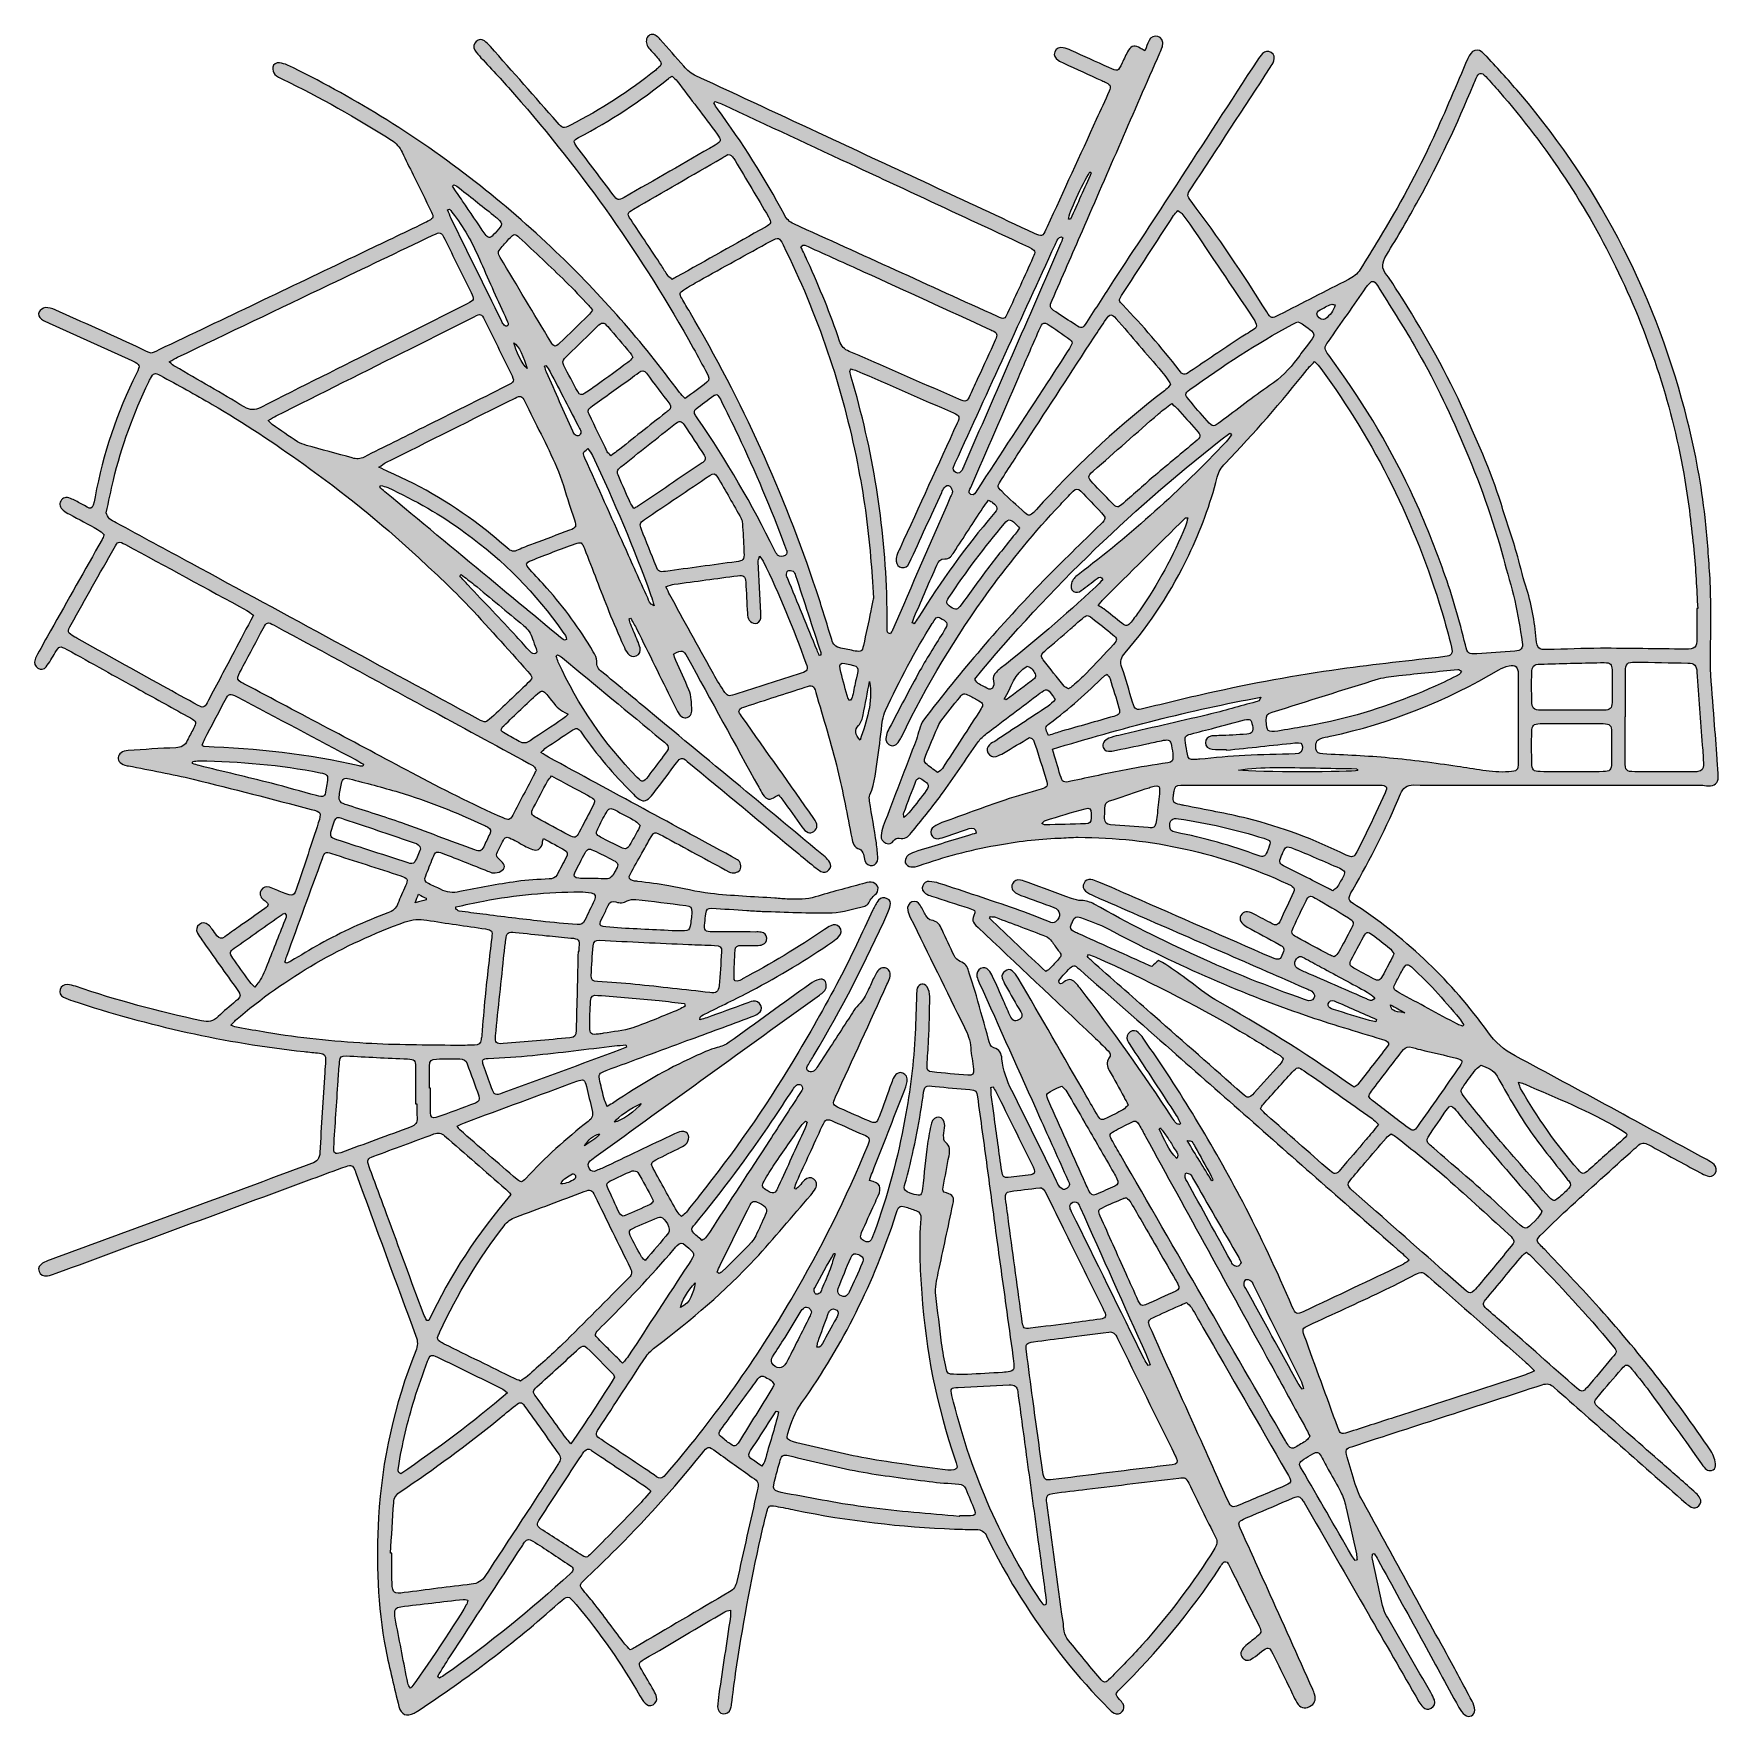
# Model space of a CAD drawing. Header units: centimetres. Extents: x 1 to 244, y -61 to 183.
import ezdxf

# ---------------------------------------------------------------- set-up
doc = ezdxf.new("R2010")
doc.units = ezdxf.units.CM
doc.header["$MEASUREMENT"] = 0
doc.layers.add('image_121 v2\xa0Image', color=7, linetype='Continuous', lineweight=0)

msp = doc.modelspace()

# ---------------------------------------------------------------- hatches: boundary and pattern name
at = {"layer": 'image_121 v2\xa0Image', "true_color": 0x000000, "transparency": 33554687}
h = msp.add_hatch(color=18, dxfattribs=at)
h.dxf.hatch_style = 2
edge = h.paths.add_edge_path()
edge.add_spline(control_points=[(198.43, 41.24), (197.78, 41.61), (197.14, 41.97), (196.37, 42.41), (196.55, 41.58), (196.69, 41.49), (198.43, 41.24)], knot_values=[0, 0, 0, 0, 1, 1, 1, 2, 2, 2, 2], degree=3, periodic=0)
edge = h.paths.add_edge_path()
edge.add_spline(control_points=[(57.21, 57.54), (57.21, 57.62), (57.21, 57.69), (57.21, 57.77), (56.87, 57.95), (56.54, 58.13), (56.11, 58.36), (55.95, 57.97), (55.83, 57.67), (55.61, 57.14), (56.31, 57.31), (56.76, 57.42), (57.21, 57.54)], knot_values=[0, 0, 0, 0, 1, 1, 1, 2, 2, 2, 3, 3, 3, 4, 4, 4, 4], degree=3, periodic=0)
edge = h.paths.add_edge_path()
edge.add_spline(control_points=[(82.24, 23.78), (81.34, 23.57), (80.51, 22.87), (80.08, 22.07), (80.9, 22.64), (81.72, 23.02), (82.24, 23.78)], knot_values=[0, 0, 0, 0, 1, 1, 1, 2, 2, 2, 2], degree=3, periodic=0)
edge = h.paths.add_edge_path()
edge.add_spline(control_points=[(76.63, 16.57), (77.46, 16.58), (78.06, 16.89), (78.62, 17.24), (78.74, 17.31), (78.78, 17.62), (78.74, 17.79), (78.72, 17.89), (78.4, 18.04), (78.32, 17.99), (77.72, 17.64), (77.03, 17.36), (76.63, 16.57)], knot_values=[0, 0, 0, 0, 1, 1, 1, 2, 2, 2, 3, 3, 3, 4, 4, 4, 4], degree=3, periodic=0)
edge = h.paths.add_edge_path()
edge.add_spline(control_points=[(69.87, 137.96), (70.07, 136.86), (71.12, 134.84), (71.77, 134.22), (71.41, 135.76), (70.52, 137.57), (69.87, 137.96)], knot_values=[0, 0, 0, 0, 1, 1, 1, 2, 2, 2, 2], degree=3, periodic=0)
edge = h.paths.add_edge_path()
edge.add_spline(control_points=[(84.38, 25.47), (85.22, 25.53), (87.64, 27.26), (88.24, 28.16), (86.72, 27.5), (84.95, 26.29), (84.38, 25.47)], knot_values=[0, 0, 0, 0, 1, 1, 1, 2, 2, 2, 2], degree=3, periodic=0)
edge = h.paths.add_edge_path()
edge.add_spline(control_points=[(96.05, 2.28), (94.94, 1.12), (94.04, -0.38), (93.9, -1.3), (95.41, -0.58), (95.71, 0.76), (96.05, 2.28)], knot_values=[0, 0, 0, 0, 1, 1, 1, 2, 2, 2, 2], degree=3, periodic=0)
edge = h.paths.add_edge_path()
edge.add_spline(control_points=[(170.58, 17.02), (170.64, 17.05), (170.7, 17.08), (170.75, 17.1), (170.65, 17.35), (170.56, 17.6), (170.43, 17.83), (169.69, 19.18), (168.94, 20.52), (168.2, 21.87), (168.04, 22.15), (167.9, 22.45), (167.7, 22.69), (167.62, 22.79), (167.38, 22.75), (167.03, 22.8), (168.28, 20.76), (169.43, 18.89), (170.58, 17.02)], knot_values=[0, 0, 0, 0, 1, 1, 1, 2, 2, 2, 3, 3, 3, 4, 4, 4, 5, 5, 5, 6, 6, 6, 6], degree=3, periodic=0)
edge = h.paths.add_edge_path()
edge.add_spline(control_points=[(165.54, 20.21), (165.93, 20.96), (165.32, 21.33), (165.07, 21.83), (164.82, 22.34), (164.48, 22.81), (164.16, 23.28), (163.85, 23.74), (163.51, 24.18), (163.17, 24.63), (163.11, 24.58), (163.04, 24.53), (162.98, 24.48), (163.74, 23.01), (164.34, 21.45), (165.54, 20.21)], knot_values=[0, 0, 0, 0, 1, 1, 1, 2, 2, 2, 3, 3, 3, 4, 4, 4, 5, 5, 5, 5], degree=3, periodic=0)
edge = h.paths.add_edge_path()
edge.add_spline(control_points=[(188.37, 143.42), (188.14, 143.45), (187.95, 143.54), (187.82, 143.49), (187.28, 143.25), (186.74, 142.98), (186.21, 142.69), (185.89, 142.51), (185.63, 142.26), (185.84, 141.84), (186.06, 141.41), (186.68, 141.15), (187.01, 141.42), (187.63, 141.92), (188.15, 142.53), (188.37, 143.42)], knot_values=[0, 0, 0, 0, 1, 1, 1, 2, 2, 2, 3, 3, 3, 4, 4, 4, 5, 5, 5, 5], degree=3, periodic=0)
edge = h.paths.add_edge_path()
edge.add_spline(control_points=[(153.2, 162.48), (153.13, 162.52), (153.07, 162.56), (153.01, 162.6), (151.88, 160.84), (149.96, 156.65), (149.9, 155.79), (150.01, 155.79), (150.18, 155.76), (150.2, 155.79), (151.21, 158.02), (152.2, 160.25), (153.2, 162.48)], knot_values=[0, 0, 0, 0, 1, 1, 1, 2, 2, 2, 3, 3, 3, 4, 4, 4, 4], degree=3, periodic=0)
edge = h.paths.add_edge_path()
edge.add_spline(control_points=[(116.24, 6.47), (116.17, 6.49), (116.1, 6.51), (116.03, 6.53), (115.12, 4.87), (114.2, 3.22), (113.29, 1.56), (113.24, 1.47), (113.16, 1.36), (113.18, 1.27), (113.23, 1.05), (113.27, 0.74), (113.43, 0.64), (113.56, 0.57), (113.88, 0.7), (114.05, 0.83), (114.19, 0.95), (114.24, 1.2), (114.32, 1.39), (114.72, 2.35), (115.12, 3.31), (115.49, 4.27), (115.76, 4.99), (115.99, 5.73), (116.24, 6.47)], knot_values=[0, 0, 0, 0, 1, 1, 1, 2, 2, 2, 3, 3, 3, 4, 4, 4, 5, 5, 5, 6, 6, 6, 7, 7, 7, 8, 8, 8, 8], degree=3, periodic=0)
edge = h.paths.add_edge_path()
edge.add_spline(control_points=[(121.2, 89.04), (120.89, 87.44), (120.58, 85.83), (120.26, 84.23), (120.15, 83.67), (120.02, 83.14), (119.58, 82.7), (118.98, 82.09), (119.08, 81.39), (119.83, 80.6), (120.78, 83.39), (121.72, 86.09), (121.2, 89.04)], knot_values=[0, 0, 0, 0, 1, 1, 1, 2, 2, 2, 3, 3, 3, 4, 4, 4, 4], degree=3, periodic=0)
edge = h.paths.add_edge_path()
edge.add_spline(control_points=[(113.61, -6.99), (114.15, -7.11), (114.24, -6.73), (114.39, -6.47), (115.05, -5.29), (115.7, -4.1), (116.36, -2.92), (116.46, -2.73), (116.56, -2.54), (116.62, -2.33), (116.73, -1.97), (116.57, -1.7), (116.24, -1.55), (115.9, -1.38), (115.62, -1.5), (115.42, -1.81), (115.32, -1.95), (115.25, -2.12), (115.19, -2.29), (114.71, -3.59), (114.22, -4.9), (113.76, -6.21), (113.67, -6.45), (113.65, -6.73), (113.61, -6.99)], knot_values=[0, 0, 0, 0, 1, 1, 1, 2, 2, 2, 3, 3, 3, 4, 4, 4, 5, 5, 5, 6, 6, 6, 7, 7, 7, 8, 8, 8, 8], degree=3, periodic=0)
edge = h.paths.add_edge_path()
edge.add_spline(control_points=[(194.28, 39.97), (194.3, 40.08), (194.32, 40.19), (194.35, 40.3), (192.31, 41.2), (190.28, 42.1), (188.23, 42.97), (187.85, 43.14), (187.51, 42.91), (187.38, 42.54), (187.26, 42.15), (187.55, 41.97), (187.87, 41.84), (187.97, 41.8), (188.06, 41.76), (188.17, 41.72), (189.9, 41.19), (191.63, 40.66), (193.36, 40.14), (193.66, 40.05), (193.97, 40.02), (194.28, 39.97)], knot_values=[0, 0, 0, 0, 1, 1, 1, 2, 2, 2, 3, 3, 3, 4, 4, 4, 5, 5, 5, 6, 6, 6, 7, 7, 7, 7], degree=3, periodic=0)
edge = h.paths.add_edge_path()
edge.add_spline(control_points=[(126.13, 69.42), (126.49, 69.74), (126.71, 69.89), (126.88, 70.1), (127.63, 71.04), (128.38, 72), (129.11, 72.97), (129.91, 74.02), (129.87, 74.21), (128.76, 74.96), (128.64, 75.03), (128.5, 75.07), (128.34, 75.14), (128.2, 75.03), (128, 74.95), (127.94, 74.81), (127.33, 73.25), (126.73, 71.69), (126.14, 70.12), (126.09, 69.98), (126.13, 69.8), (126.13, 69.42)], knot_values=[0, 0, 0, 0, 1, 1, 1, 2, 2, 2, 3, 3, 3, 4, 4, 4, 5, 5, 5, 6, 6, 6, 7, 7, 7, 7], degree=3, periodic=0)
edge = h.paths.add_edge_path()
edge.add_spline(control_points=[(118.23, 86.38), (118.3, 86.37), (118.38, 86.37), (118.46, 86.36), (118.56, 86.57), (118.69, 86.77), (118.74, 86.98), (118.93, 87.78), (119.06, 88.6), (119.26, 89.39), (119.74, 91.36), (119.77, 91.2), (117.64, 91.66), (117.01, 91.8), (116.78, 91.53), (116.95, 90.89), (117.26, 89.6), (117.6, 88.33), (117.95, 87.05), (118.01, 86.82), (118.13, 86.6), (118.23, 86.38)], knot_values=[0, 0, 0, 0, 1, 1, 1, 2, 2, 2, 3, 3, 3, 4, 4, 4, 5, 5, 5, 6, 6, 6, 7, 7, 7, 7], degree=3, periodic=0)
edge = h.paths.add_edge_path()
edge.add_spline(control_points=[(74.5, 134.67), (74.43, 134.64), (74.37, 134.61), (74.3, 134.57), (74.39, 134.28), (74.46, 133.97), (74.58, 133.7), (75.84, 130.85), (77.1, 128.02), (78.37, 125.18), (78.46, 124.99), (78.55, 124.77), (78.71, 124.65), (78.85, 124.54), (79.13, 124.48), (79.27, 124.55), (79.41, 124.63), (79.52, 124.88), (79.54, 125.07), (79.55, 125.22), (79.43, 125.4), (79.35, 125.56), (77.94, 128.29), (76.53, 131.02), (75.1, 133.74), (74.93, 134.07), (74.7, 134.36), (74.5, 134.67)], knot_values=[0, 0, 0, 0, 1, 1, 1, 2, 2, 2, 3, 3, 3, 4, 4, 4, 5, 5, 5, 6, 6, 6, 7, 7, 7, 8, 8, 8, 9, 9, 9, 9], degree=3, periodic=0)
edge = h.paths.add_edge_path()
edge.add_spline(control_points=[(140.61, 86.53), (140.87, 86.45), (140.91, 86.42), (140.93, 86.43), (142.3, 87.44), (143.67, 88.45), (145.02, 89.49), (145.15, 89.6), (145.2, 90), (145.1, 90.15), (144.83, 90.6), (144.59, 91.11), (143.94, 91.27), (142.1, 90.24), (141.69, 88.21), (140.61, 86.53)], knot_values=[0, 0, 0, 0, 1, 1, 1, 2, 2, 2, 3, 3, 3, 4, 4, 4, 5, 5, 5, 5], degree=3, periodic=0)
edge = h.paths.add_edge_path()
edge.add_spline(control_points=[(174.44, 76.27), (177.04, 75.93), (190.79, 75.98), (191.65, 76.21), (191.59, 76.3), (191.53, 76.46), (191.48, 76.47), (187.52, 76.54), (183.56, 76.65), (179.59, 76.64), (177.88, 76.63), (176.14, 76.59), (174.44, 76.27)], knot_values=[0, 0, 0, 0, 1, 1, 1, 2, 2, 2, 3, 3, 3, 4, 4, 4, 4], degree=3, periodic=0)
edge = h.paths.add_edge_path()
edge.add_spline(control_points=[(146.08, 68.55), (146.32, 68.44), (146.41, 68.37), (146.5, 68.37), (148.45, 68.42), (150.41, 68.46), (152.36, 68.53), (153.01, 68.56), (153.13, 68.71), (153.18, 69.39), (153.19, 69.6), (153.19, 69.82), (153.18, 70.03), (153.13, 70.72), (152.96, 70.89), (152.31, 70.7), (150.4, 70.17), (148.49, 69.6), (146.59, 69.02), (146.41, 68.96), (146.29, 68.75), (146.08, 68.55)], knot_values=[0, 0, 0, 0, 1, 1, 1, 2, 2, 2, 3, 3, 3, 4, 4, 4, 5, 5, 5, 6, 6, 6, 7, 7, 7, 7], degree=3, periodic=0)
edge = h.paths.add_edge_path()
edge.add_spline(control_points=[(113.94, 92.83), (114.02, 92.84), (114.1, 92.85), (114.17, 92.87), (114.17, 92.99), (114.19, 93.13), (114.15, 93.25), (112.94, 96.95), (111.74, 100.66), (110.52, 104.36), (110.44, 104.59), (110.33, 104.87), (110.15, 104.98), (109.94, 105.1), (109.6, 105.11), (109.38, 105.02), (109.25, 104.96), (109.21, 104.61), (109.21, 104.39), (109.21, 104.23), (109.33, 104.06), (109.4, 103.9), (110.81, 100.46), (112.21, 97.01), (113.62, 93.57), (113.72, 93.32), (113.83, 93.08), (113.94, 92.83)], knot_values=[0, 0, 0, 0, 1, 1, 1, 2, 2, 2, 3, 3, 3, 4, 4, 4, 5, 5, 5, 6, 6, 6, 7, 7, 7, 8, 8, 8, 9, 9, 9, 9], degree=3, periodic=0)
edge = h.paths.add_edge_path()
edge.add_spline(control_points=[(117.68, 0.29), (117.82, 0.44), (118.13, 0.65), (118.26, 0.93), (118.91, 2.32), (119.53, 3.72), (120.13, 5.13), (120.42, 5.8), (120.27, 6.08), (119.58, 6.37), (119.03, 6.6), (118.76, 6.54), (118.5, 5.91), (117.86, 4.44), (117.25, 2.96), (116.67, 1.46), (116.43, 0.84), (116.84, 0.31), (117.68, 0.29)], knot_values=[0, 0, 0, 0, 1, 1, 1, 2, 2, 2, 3, 3, 3, 4, 4, 4, 5, 5, 5, 6, 6, 6, 6], degree=3, periodic=0)
edge = h.paths.add_edge_path()
edge.add_spline(control_points=[(108.07, -16.36), (107.96, -16.31), (107.84, -16.27), (107.73, -16.23), (107.49, -16.6), (107.25, -16.98), (107, -17.35), (106.02, -18.88), (105.03, -20.41), (104.03, -21.93), (103.77, -22.32), (103.6, -22.71), (104.05, -23.06), (104.54, -23.44), (105.07, -23.76), (105.66, -24.16), (105.86, -23.81), (106.04, -23.62), (106.09, -23.4), (106.72, -21.05), (107.51, -18.73), (108.07, -16.36)], knot_values=[0, 0, 0, 0, 1, 1, 1, 2, 2, 2, 3, 3, 3, 4, 4, 4, 5, 5, 5, 6, 6, 6, 7, 7, 7, 7], degree=3, periodic=0)
edge = h.paths.add_edge_path()
edge.add_spline(control_points=[(61.22, 160.76), (61.14, 160.69), (61.07, 160.62), (60.99, 160.55), (61.49, 159.83), (61.98, 159.1), (62.47, 158.38), (63.56, 156.79), (64.63, 155.19), (65.72, 153.61), (66.13, 153.01), (66.41, 152.99), (66.9, 153.5), (67.24, 153.86), (67.54, 154.26), (67.87, 154.64), (68.16, 154.97), (68.13, 155.28), (67.81, 155.57), (67.63, 155.74), (67.46, 155.93), (67.27, 156.08), (65.51, 157.48), (63.76, 158.88), (62, 160.27), (61.76, 160.46), (61.48, 160.6), (61.22, 160.76)], knot_values=[0, 0, 0, 0, 1, 1, 1, 2, 2, 2, 3, 3, 3, 4, 4, 4, 5, 5, 5, 6, 6, 6, 7, 7, 7, 8, 8, 8, 9, 9, 9, 9], degree=3, periodic=0)
edge = h.paths.add_edge_path()
edge.add_spline(control_points=[(183.64, -13.08), (183.71, -13.04), (183.78, -13.01), (183.84, -12.98), (183.69, -12.55), (183.57, -12.11), (183.38, -11.71), (181.11, -7.13), (178.84, -2.55), (176.56, 2.02), (176.47, 2.22), (176.4, 2.47), (176.24, 2.57), (176.03, 2.7), (175.68, 2.83), (175.51, 2.74), (175.34, 2.65), (175.25, 2.29), (175.24, 2.04), (175.23, 1.85), (175.39, 1.65), (175.5, 1.46), (178.02, -3.11), (180.53, -7.68), (183.06, -12.25), (183.22, -12.54), (183.45, -12.8), (183.64, -13.08)], knot_values=[0, 0, 0, 0, 1, 1, 1, 2, 2, 2, 3, 3, 3, 4, 4, 4, 5, 5, 5, 6, 6, 6, 7, 7, 7, 8, 8, 8, 9, 9, 9, 9], degree=3, periodic=0)
edge = h.paths.add_edge_path()
edge.add_spline(control_points=[(194.13, 43.43), (193.74, 43.72), (193.4, 44.02), (193.02, 44.23), (190.83, 45.43), (188.63, 46.61), (186.43, 47.8), (185.59, 48.26), (184.74, 48.72), (183.9, 49.18), (183.62, 49.34), (183.34, 49.5), (183.01, 49.25), (182.36, 48.73), (182.41, 47.89), (183.15, 47.53), (183.66, 47.27), (184.19, 47.07), (184.71, 46.84), (187.46, 45.64), (190.2, 44.44), (192.95, 43.25), (193.28, 43.11), (193.63, 42.75), (194.13, 43.43)], knot_values=[0, 0, 0, 0, 1, 1, 1, 2, 2, 2, 3, 3, 3, 4, 4, 4, 5, 5, 5, 6, 6, 6, 7, 7, 7, 8, 8, 8, 8], degree=3, periodic=0)
edge = h.paths.add_edge_path()
edge.add_spline(control_points=[(112.18, 25.47), (112.11, 25.52), (112.03, 25.58), (111.96, 25.63), (111.75, 25.4), (111.52, 25.19), (111.34, 24.94), (110.05, 23.1), (108.76, 21.26), (107.5, 19.4), (106.96, 18.61), (106.45, 17.78), (105.97, 16.95), (105.6, 16.32), (105.66, 16.15), (106.25, 15.71), (106.45, 15.56), (106.66, 15.43), (106.88, 15.32), (107.22, 15.16), (107.52, 15.24), (107.72, 15.56), (107.85, 15.77), (107.95, 16), (108.05, 16.23), (109.32, 18.98), (110.59, 21.74), (111.84, 24.49), (111.99, 24.81), (112.07, 25.14), (112.18, 25.47)], knot_values=[0, 0, 0, 0, 1, 1, 1, 2, 2, 2, 3, 3, 3, 4, 4, 4, 5, 5, 5, 6, 6, 6, 7, 7, 7, 8, 8, 8, 9, 9, 9, 10, 10, 10, 10], degree=3, periodic=0)
edge = h.paths.add_edge_path()
edge.add_spline(control_points=[(60.57, 157.24), (60.48, 157.2), (60.4, 157.16), (60.31, 157.12), (60.48, 156.7), (60.62, 156.27), (60.82, 155.87), (63.23, 150.97), (65.64, 146.07), (68.06, 141.17), (68.15, 140.98), (68.21, 140.76), (68.35, 140.61), (68.48, 140.47), (68.71, 140.3), (68.84, 140.34), (69.18, 140.44), (69.05, 140.72), (68.95, 140.96), (68.91, 141.05), (68.86, 141.15), (68.82, 141.25), (67.58, 144.01), (66.3, 146.76), (65.11, 149.55), (64.08, 151.96), (62.87, 154.25), (61.28, 156.33), (61.05, 156.64), (60.81, 156.94), (60.57, 157.24)], knot_values=[0, 0, 0, 0, 1, 1, 1, 2, 2, 2, 3, 3, 3, 4, 4, 4, 5, 5, 5, 6, 6, 6, 7, 7, 7, 8, 8, 8, 9, 9, 9, 10, 10, 10, 10], degree=3, periodic=0)
edge = h.paths.add_edge_path()
edge.add_spline(control_points=[(112.83, -1.92), (112.74, -1.77), (112.68, -1.59), (112.56, -1.47), (112.19, -1.07), (111.72, -1.17), (111.35, -1.76), (110.56, -3.03), (109.79, -4.32), (109, -5.59), (108.41, -6.53), (107.78, -7.44), (107.21, -8.39), (107.07, -8.63), (106.96, -9.04), (107.07, -9.25), (107.59, -10.22), (108.7, -10.21), (109.2, -9.23), (110.34, -7.04), (111.43, -4.84), (112.54, -2.64), (112.65, -2.42), (112.72, -2.18), (112.83, -1.92)], knot_values=[0, 0, 0, 0, 1, 1, 1, 2, 2, 2, 3, 3, 3, 4, 4, 4, 5, 5, 5, 6, 6, 6, 7, 7, 7, 8, 8, 8, 8], degree=3, periodic=0)
edge = h.paths.add_edge_path()
edge.add_spline(control_points=[(174.83, 5.2), (174.69, 5.48), (174.59, 5.71), (174.47, 5.92), (172.25, 9.76), (170.03, 13.59), (167.82, 17.42), (167.71, 17.61), (167.62, 17.83), (167.46, 17.95), (167.29, 18.07), (167.04, 18.1), (166.82, 18.17), (166.79, 17.94), (166.7, 17.7), (166.73, 17.48), (166.76, 17.28), (166.92, 17.1), (167.02, 16.91), (169.12, 13.09), (171.22, 9.27), (173.32, 5.46), (173.44, 5.24), (173.54, 4.98), (173.72, 4.83), (173.89, 4.7), (174.19, 4.61), (174.37, 4.67), (174.56, 4.74), (174.68, 5.02), (174.83, 5.2)], knot_values=[0, 0, 0, 0, 1, 1, 1, 2, 2, 2, 3, 3, 3, 4, 4, 4, 5, 5, 5, 6, 6, 6, 7, 7, 7, 8, 8, 8, 9, 9, 9, 10, 10, 10, 10], degree=3, periodic=0)
edge = h.paths.add_edge_path()
edge.add_spline(control_points=[(62.26, 104.48), (62.2, 104.42), (62.13, 104.35), (62.07, 104.29), (62.47, 103.84), (62.86, 103.39), (63.28, 102.96), (65.6, 100.49), (67.93, 98.03), (70.24, 95.56), (70.93, 94.83), (71.56, 94.06), (72.25, 93.34), (72.42, 93.17), (72.77, 93.02), (72.97, 93.08), (73.31, 93.2), (73.18, 93.54), (73.07, 93.81), (72.89, 94.28), (72.71, 94.74), (72.56, 95.22), (72.32, 95.99), (71.9, 96.62), (71.27, 97.14), (68.87, 99.11), (66.5, 101.1), (64.11, 103.07), (63.51, 103.57), (62.88, 104.01), (62.26, 104.48)], knot_values=[0, 0, 0, 0, 1, 1, 1, 2, 2, 2, 3, 3, 3, 4, 4, 4, 5, 5, 5, 6, 6, 6, 7, 7, 7, 8, 8, 8, 9, 9, 9, 10, 10, 10, 10], degree=3, periodic=0)
edge = h.paths.add_edge_path()
edge.add_spline(control_points=[(81.33, 60.65), (81.74, 60.63), (82.31, 60.62), (82.88, 60.57), (83.58, 60.51), (84.04, 60.79), (84.33, 61.42), (84.41, 61.62), (84.54, 61.8), (84.64, 61.99), (84.99, 62.67), (84.94, 62.88), (84.24, 63.25), (83.29, 63.75), (82.33, 64.22), (81.36, 64.68), (80.71, 65), (80.49, 64.94), (80.15, 64.32), (79.65, 63.42), (79.17, 62.5), (78.71, 61.57), (78.42, 60.97), (78.58, 60.69), (79.24, 60.66), (79.88, 60.62), (80.53, 60.65), (81.33, 60.65)], knot_values=[0, 0, 0, 0, 1, 1, 1, 2, 2, 2, 3, 3, 3, 4, 4, 4, 5, 5, 5, 6, 6, 6, 7, 7, 7, 8, 8, 8, 9, 9, 9, 9], degree=3, periodic=0)
edge = h.paths.add_edge_path()
edge.add_spline(control_points=[(88.79, 5.51), (89.99, 6.9), (91.13, 8.17), (92.2, 9.5), (92.58, 9.97), (91.7, 11.67), (91.08, 11.78), (90.95, 11.8), (90.79, 11.77), (90.67, 11.72), (89.45, 11.2), (88.23, 10.68), (87.03, 10.14), (86.55, 9.93), (86.42, 9.57), (86.67, 9.09), (87.19, 8.11), (87.69, 7.12), (88.22, 6.14), (88.31, 5.96), (88.49, 5.83), (88.79, 5.51)], knot_values=[0, 0, 0, 0, 1, 1, 1, 2, 2, 2, 3, 3, 3, 4, 4, 4, 5, 5, 5, 6, 6, 6, 7, 7, 7, 7], degree=3, periodic=0)
edge = h.paths.add_edge_path()
edge.add_spline(control_points=[(88.09, 68.28), (87.87, 68.48), (87.68, 68.75), (87.43, 68.9), (86.44, 69.46), (85.43, 70), (84.42, 70.53), (83.78, 70.85), (83.56, 70.79), (83.21, 70.17), (82.77, 69.39), (82.36, 68.6), (81.97, 67.8), (81.66, 67.15), (81.73, 66.94), (82.37, 66.6), (83.35, 66.09), (84.34, 65.6), (85.34, 65.12), (85.98, 64.81), (86.21, 64.87), (86.57, 65.46), (87.01, 66.19), (87.41, 66.95), (87.83, 67.7), (87.91, 67.85), (87.97, 68.02), (88.09, 68.28)], knot_values=[0, 0, 0, 0, 1, 1, 1, 2, 2, 2, 3, 3, 3, 4, 4, 4, 5, 5, 5, 6, 6, 6, 7, 7, 7, 8, 8, 8, 9, 9, 9, 9], degree=3, periodic=0)
edge = h.paths.add_edge_path()
edge.add_spline(control_points=[(161.41, -9.67), (161.5, -9.62), (161.6, -9.57), (161.69, -9.53), (161.5, -9.04), (161.32, -8.55), (161.11, -8.08), (157.94, -1.01), (154.77, 6.06), (151.6, 13.13), (151.53, 13.29), (151.47, 13.46), (151.37, 13.61), (151.17, 13.9), (150.91, 14.07), (150.55, 13.9), (150.22, 13.75), (150.05, 13.48), (150.13, 13.12), (150.17, 12.92), (150.27, 12.72), (150.36, 12.53), (153.85, 5.45), (157.34, -1.63), (160.83, -8.71), (161, -9.04), (161.21, -9.35), (161.41, -9.67)], knot_values=[0, 0, 0, 0, 1, 1, 1, 2, 2, 2, 3, 3, 3, 4, 4, 4, 5, 5, 5, 6, 6, 6, 7, 7, 7, 8, 8, 8, 9, 9, 9, 9], degree=3, periodic=0)
edge = h.paths.add_edge_path()
edge.add_spline(control_points=[(80.52, 122.67), (79.79, 122.06), (79.78, 122.06), (80.13, 121.27), (82.02, 117.07), (83.9, 112.86), (85.79, 108.66), (86.92, 106.15), (88.03, 103.63), (89.18, 101.13), (89.35, 100.74), (89.41, 100.22), (90.11, 99.97), (89.93, 100.57), (89.82, 101.04), (89.65, 101.49), (87.17, 108.35), (84.33, 115.06), (81.23, 121.66), (81.06, 122.03), (80.76, 122.33), (80.52, 122.67)], knot_values=[0, 0, 0, 0, 1, 1, 1, 2, 2, 2, 3, 3, 3, 4, 4, 4, 5, 5, 5, 6, 6, 6, 7, 7, 7, 7], degree=3, periodic=0)
edge = h.paths.add_edge_path()
edge.add_spline(control_points=[(99.22, 3.8), (99.3, 3.74), (99.37, 3.68), (99.44, 3.62), (99.61, 3.72), (99.82, 3.79), (99.95, 3.92), (101.37, 5.33), (102.78, 6.74), (104.18, 8.17), (104.42, 8.42), (104.62, 8.73), (104.77, 9.05), (105.24, 10.05), (105.7, 11.05), (106.14, 12.06), (106.53, 12.95), (106.35, 13.28), (105.23, 13.83), (104.49, 14.19), (104.27, 14.13), (103.83, 13.27), (102.42, 10.47), (101.03, 7.66), (99.64, 4.85), (99.47, 4.51), (99.36, 4.15), (99.22, 3.8)], knot_values=[0, 0, 0, 0, 1, 1, 1, 2, 2, 2, 3, 3, 3, 4, 4, 4, 5, 5, 5, 6, 6, 6, 7, 7, 7, 8, 8, 8, 9, 9, 9, 9], degree=3, periodic=0)
edge = h.paths.add_edge_path()
edge.add_spline(control_points=[(196.88, 49.82), (196.68, 50.06), (196.5, 50.37), (196.24, 50.59), (195.44, 51.24), (194.62, 51.87), (193.79, 52.49), (193.08, 53.02), (192.91, 52.99), (192.48, 52.2), (191.88, 51.11), (191.29, 50), (190.72, 48.89), (190.41, 48.28), (190.48, 48.05), (191.11, 47.69), (192.04, 47.16), (192.99, 46.64), (193.94, 46.15), (194.6, 45.81), (194.85, 45.9), (195.23, 46.58), (195.7, 47.42), (196.14, 48.28), (196.59, 49.13), (196.69, 49.32), (196.76, 49.52), (196.88, 49.82)], knot_values=[0, 0, 0, 0, 1, 1, 1, 2, 2, 2, 3, 3, 3, 4, 4, 4, 5, 5, 5, 6, 6, 6, 7, 7, 7, 8, 8, 8, 9, 9, 9, 9], degree=3, periodic=0)
edge = h.paths.add_edge_path()
edge.add_spline(control_points=[(127.37, 97.51), (127.45, 97.48), (127.53, 97.44), (127.62, 97.4), (127.82, 97.69), (128.04, 97.96), (128.22, 98.25), (131.46, 103.49), (135.06, 108.47), (139.05, 113.17), (139.78, 114.02), (139.76, 114.19), (138.94, 114.9), (138.81, 115.01), (138.64, 115.07), (138.38, 115.21), (138.09, 114.83), (137.8, 114.48), (137.55, 114.11), (136.16, 111.98), (134.78, 109.85), (133.39, 107.73), (133.07, 107.25), (132.73, 106.73), (132.07, 106.76), (131.4, 106.79), (131.12, 106.4), (130.9, 105.87), (129.85, 103.44), (128.8, 101.02), (127.75, 98.59), (127.6, 98.24), (127.49, 97.87), (127.37, 97.51)], knot_values=[0, 0, 0, 0, 1, 1, 1, 2, 2, 2, 3, 3, 3, 4, 4, 4, 5, 5, 5, 6, 6, 6, 7, 7, 7, 8, 8, 8, 9, 9, 9, 10, 10, 10, 11, 11, 11, 11], degree=3, periodic=0)
edge = h.paths.add_edge_path()
edge.add_spline(control_points=[(89.97, 14.06), (89.93, 14.22), (89.92, 14.3), (89.89, 14.36), (89.19, 15.64), (88.52, 16.94), (87.77, 18.2), (87.66, 18.38), (87.17, 18.52), (86.95, 18.43), (85.86, 17.99), (84.8, 17.48), (83.74, 16.98), (83.37, 16.81), (83.19, 16.48), (83.36, 16.1), (83.93, 14.83), (84.51, 13.57), (85.12, 12.32), (85.26, 12.03), (85.54, 11.82), (85.92, 11.98), (87.12, 12.51), (88.33, 13.04), (89.53, 13.59), (89.73, 13.68), (89.85, 13.93), (89.97, 14.06)], knot_values=[0, 0, 0, 0, 1, 1, 1, 2, 2, 2, 3, 3, 3, 4, 4, 4, 5, 5, 5, 6, 6, 6, 7, 7, 7, 8, 8, 8, 9, 9, 9, 9], degree=3, periodic=0)
edge = h.paths.add_edge_path()
edge.add_spline(control_points=[(188.06, 58.87), (188.25, 59.02), (188.49, 59.13), (188.62, 59.31), (188.94, 59.79), (189.22, 60.29), (189.49, 60.79), (189.9, 61.53), (189.85, 61.75), (189.05, 62.11), (186.8, 63.1), (184.53, 64.07), (182.25, 65.01), (181.44, 65.35), (181.23, 65.22), (180.85, 64.4), (180.76, 64.21), (180.69, 64.01), (180.61, 63.81), (180.25, 62.91), (180.32, 62.77), (181.21, 62.33), (183.29, 61.29), (185.36, 60.23), (187.43, 59.18), (187.62, 59.08), (187.81, 59), (188.06, 58.87)], knot_values=[0, 0, 0, 0, 1, 1, 1, 2, 2, 2, 3, 3, 3, 4, 4, 4, 5, 5, 5, 6, 6, 6, 7, 7, 7, 8, 8, 8, 9, 9, 9, 9], degree=3, periodic=0)
edge = h.paths.add_edge_path()
edge.add_spline(control_points=[(146.64, 47.2), (146.94, 47.42), (147.1, 47.52), (147.22, 47.64), (147.64, 48.08), (148.06, 48.51), (148.46, 48.97), (148.95, 49.54), (148.91, 49.67), (148.43, 50.23), (148.07, 50.66), (147.81, 51.16), (147.46, 51.59), (147.25, 51.86), (146.98, 52.14), (146.68, 52.26), (144.26, 53.21), (141.82, 54.12), (139.39, 55.03), (139.15, 55.12), (138.88, 55.11), (138.63, 55.14), (138.59, 55.06), (138.55, 54.98), (138.51, 54.9), (141.16, 52.3), (143.87, 49.77), (146.64, 47.2)], knot_values=[0, 0, 0, 0, 1, 1, 1, 2, 2, 2, 3, 3, 3, 4, 4, 4, 5, 5, 5, 6, 6, 6, 7, 7, 7, 8, 8, 8, 9, 9, 9, 9], degree=3, periodic=0)
edge = h.paths.add_edge_path()
edge.add_spline(control_points=[(206.78, 39.34), (206.84, 39.4), (206.89, 39.46), (206.94, 39.52), (206.73, 39.83), (206.55, 40.16), (206.32, 40.44), (205.16, 41.8), (204.01, 43.17), (202.8, 44.49), (201.81, 45.57), (200.76, 46.59), (199.69, 47.6), (198.79, 48.45), (198.63, 48.4), (198.06, 47.35), (197.77, 46.81), (197.49, 46.27), (197.2, 45.74), (196.7, 44.79), (196.73, 44.64), (197.64, 44.14), (200.43, 42.62), (203.23, 41.1), (206.03, 39.6), (206.26, 39.47), (206.53, 39.42), (206.78, 39.34)], knot_values=[0, 0, 0, 0, 1, 1, 1, 2, 2, 2, 3, 3, 3, 4, 4, 4, 5, 5, 5, 6, 6, 6, 7, 7, 7, 8, 8, 8, 9, 9, 9, 9], degree=3, periodic=0)
edge = h.paths.add_edge_path()
edge.add_spline(control_points=[(107.41, -12.4), (107.28, -12.21), (107.18, -11.96), (107, -11.82), (106.76, -11.62), (106.44, -11.51), (106.17, -11.34), (105.72, -11.05), (105.36, -11.17), (105.07, -11.58), (104.8, -11.96), (104.53, -12.34), (104.26, -12.71), (102.83, -14.67), (101.4, -16.64), (99.96, -18.59), (99.29, -19.51), (99.3, -19.59), (100.21, -20.3), (100.43, -20.47), (100.66, -20.65), (100.89, -20.82), (101.69, -21.41), (101.88, -21.41), (102.41, -20.57), (103.99, -18.06), (105.54, -15.54), (107.1, -13.02), (107.21, -12.84), (107.29, -12.65), (107.41, -12.4)], knot_values=[0, 0, 0, 0, 1, 1, 1, 2, 2, 2, 3, 3, 3, 4, 4, 4, 5, 5, 5, 6, 6, 6, 7, 7, 7, 8, 8, 8, 9, 9, 9, 10, 10, 10, 10], degree=3, periodic=0)
edge = h.paths.add_edge_path()
edge.add_spline(control_points=[(142.82, 111.21), (142.41, 111.62), (142.08, 112.05), (141.65, 112.32), (141.22, 112.59), (140.93, 112.16), (140.68, 111.87), (137.8, 108.46), (135.11, 104.9), (132.64, 101.18), (132.17, 100.47), (132.24, 100.25), (132.93, 99.8), (133.67, 99.33), (133.86, 99.36), (134.41, 100.12), (135.7, 101.87), (136.95, 103.66), (138.27, 105.39), (139.54, 107.06), (140.88, 108.69), (142.19, 110.34), (142.39, 110.58), (142.56, 110.85), (142.82, 111.21)], knot_values=[0, 0, 0, 0, 1, 1, 1, 2, 2, 2, 3, 3, 3, 4, 4, 4, 5, 5, 5, 6, 6, 6, 7, 7, 7, 8, 8, 8, 8], degree=3, periodic=0)
edge = h.paths.add_edge_path()
edge.add_spline(control_points=[(164.53, 68.2), (164.52, 67.64), (164.69, 67.42), (165.35, 67.3), (169.43, 66.5), (173.42, 65.41), (177.3, 63.93), (178.02, 63.66), (178.21, 63.77), (178.56, 64.48), (178.64, 64.64), (178.7, 64.81), (178.76, 64.98), (179.17, 65.97), (179.11, 66.12), (178.1, 66.43), (174.07, 67.68), (169.97, 68.66), (165.79, 69.25), (164.85, 69.38), (164.54, 69.12), (164.53, 68.2)], knot_values=[0, 0, 0, 0, 1, 1, 1, 2, 2, 2, 3, 3, 3, 4, 4, 4, 5, 5, 5, 6, 6, 6, 7, 7, 7, 7], degree=3, periodic=0)
edge = h.paths.add_edge_path()
edge.add_spline(control_points=[(139.01, 30.56), (138.91, 30.52), (138.81, 30.49), (138.72, 30.45), (138.74, 30), (138.75, 29.54), (138.8, 29.08), (138.91, 28.2), (139.04, 27.32), (139.16, 26.43), (139.53, 23.75), (139.9, 21.06), (140.27, 18.38), (140.38, 17.63), (140.55, 17.43), (141.2, 17.48), (142.3, 17.58), (143.39, 17.73), (144.49, 17.88), (144.93, 17.94), (145.1, 18.22), (144.96, 18.65), (144.9, 18.82), (144.82, 18.98), (144.74, 19.14), (142.98, 22.7), (141.23, 26.25), (139.47, 29.8), (139.34, 30.07), (139.16, 30.31), (139.01, 30.56)], knot_values=[0, 0, 0, 0, 1, 1, 1, 2, 2, 2, 3, 3, 3, 4, 4, 4, 5, 5, 5, 6, 6, 6, 7, 7, 7, 8, 8, 8, 9, 9, 9, 10, 10, 10, 10], degree=3, periodic=0)
edge = h.paths.add_edge_path()
edge.add_spline(control_points=[(77.71, 84.34), (76.28, 85.08), (76.28, 85.08), (75.28, 86.34), (75.06, 86.62), (74.85, 86.91), (74.62, 87.18), (74.08, 87.81), (73.9, 87.85), (73.31, 87.31), (71.66, 85.79), (70.03, 84.24), (68.42, 82.68), (67.88, 82.17), (67.93, 81.93), (68.59, 81.54), (69.27, 81.14), (69.98, 80.81), (70.65, 80.4), (71.23, 80.06), (71.7, 80.15), (72.23, 80.51), (73.79, 81.58), (75.38, 82.61), (76.94, 83.66), (77.19, 83.83), (77.4, 84.05), (77.71, 84.34)], knot_values=[0, 0, 0, 0, 1, 1, 1, 2, 2, 2, 3, 3, 3, 4, 4, 4, 5, 5, 5, 6, 6, 6, 7, 7, 7, 8, 8, 8, 9, 9, 9, 9], degree=3, periodic=0)
edge = h.paths.add_edge_path()
edge.add_spline(control_points=[(161.41, 67.97), (162.23, 67.88), (162.42, 68.03), (162.55, 68.81), (162.62, 69.23), (162.68, 69.65), (162.73, 70.08), (162.85, 71.14), (162.99, 72.2), (163.06, 73.27), (163.11, 73.97), (162.92, 74.1), (162.25, 73.96), (162.01, 73.91), (161.77, 73.82), (161.54, 73.74), (160.05, 73.24), (158.57, 72.72), (157.08, 72.23), (154.87, 71.52), (155.17, 71.77), (155.12, 69.38), (155.12, 69.35), (155.12, 69.31), (155.12, 69.28), (155.18, 68.68), (155.39, 68.44), (155.98, 68.39), (157.79, 68.24), (159.6, 68.11), (161.41, 67.97)], knot_values=[0, 0, 0, 0, 1, 1, 1, 2, 2, 2, 3, 3, 3, 4, 4, 4, 5, 5, 5, 6, 6, 6, 7, 7, 7, 8, 8, 8, 9, 9, 9, 10, 10, 10, 10], degree=3, periodic=0)
edge = h.paths.add_edge_path()
edge.add_spline(control_points=[(32.5, 44.96), (32.9, 45.51), (33.23, 45.88), (33.46, 46.3), (33.72, 46.77), (33.9, 47.28), (34.1, 47.77), (35, 50.03), (35.9, 52.29), (36.79, 54.55), (36.92, 54.88), (37.2, 55.24), (36.81, 55.64), (36.65, 55.57), (36.52, 55.53), (36.41, 55.45), (34.1, 53.82), (31.78, 52.2), (29.49, 50.56), (28.81, 50.08), (28.8, 49.87), (29.31, 49.14), (30.07, 48.06), (30.83, 46.98), (31.61, 45.91), (31.82, 45.64), (32.08, 45.4), (32.5, 44.96)], knot_values=[0, 0, 0, 0, 1, 1, 1, 2, 2, 2, 3, 3, 3, 4, 4, 4, 5, 5, 5, 6, 6, 6, 7, 7, 7, 8, 8, 8, 9, 9, 9, 9], degree=3, periodic=0)
edge = h.paths.add_edge_path()
edge.add_spline(control_points=[(149.08, 153.07), (149.01, 153.13), (148.95, 153.19), (148.89, 153.25), (148.72, 153.15), (148.5, 153.09), (148.41, 152.95), (148.23, 152.69), (148.11, 152.38), (147.97, 152.09), (143.17, 141.6), (138.36, 131.1), (133.56, 120.61), (133.48, 120.44), (133.42, 120.28), (133.34, 120.12), (133.13, 119.71), (133.31, 119.42), (133.66, 119.23), (134.07, 119.01), (134.34, 119.23), (134.54, 119.58), (134.64, 119.76), (134.72, 119.96), (134.81, 120.16), (139.46, 130.84), (144.12, 141.52), (148.77, 152.2), (148.89, 152.48), (148.97, 152.78), (149.08, 153.07)], knot_values=[0, 0, 0, 0, 1, 1, 1, 2, 2, 2, 3, 3, 3, 4, 4, 4, 5, 5, 5, 6, 6, 6, 7, 7, 7, 8, 8, 8, 9, 9, 9, 10, 10, 10, 10], degree=3, periodic=0)
edge = h.paths.add_edge_path()
edge.add_spline(control_points=[(172.69, 79.16), (172.68, 79.2), (172.68, 79.24), (172.67, 79.27), (172, 79.27), (171.31, 79.24), (170.64, 79.28), (170.04, 79.32), (169.68, 79.72), (169.66, 80.23), (169.65, 80.71), (170.02, 81.11), (170.61, 81.2), (170.93, 81.25), (171.26, 81.23), (171.58, 81.25), (172.93, 81.31), (174.29, 81.35), (175.64, 81.46), (176.44, 81.52), (176.62, 81.85), (176.45, 82.72), (176.27, 83.62), (176.13, 83.72), (175.32, 83.51), (173.87, 83.14), (172.42, 82.74), (170.97, 82.36), (169.83, 82.06), (168.69, 81.79), (167.55, 81.48), (166.74, 81.26), (166.65, 81.08), (166.78, 80.25), (166.88, 79.69), (166.96, 79.13), (167.07, 78.57), (167.21, 77.88), (167.36, 77.77), (168.09, 77.8), (168.34, 77.81), (168.59, 77.83), (168.84, 77.85), (171.01, 78.04), (173.18, 78.27), (175.35, 78.39), (177.77, 78.52), (180.2, 78.54), (182.63, 78.62), (183.42, 78.65), (183.71, 78.94), (183.67, 79.63), (183.63, 80.2), (183.43, 80.29), (182.58, 80.2), (179.29, 79.84), (175.99, 79.5), (172.69, 79.16)], knot_values=[0, 0, 0, 0, 1, 1, 1, 2, 2, 2, 3, 3, 3, 4, 4, 4, 5, 5, 5, 6, 6, 6, 7, 7, 7, 8, 8, 8, 9, 9, 9, 10, 10, 10, 11, 11, 11, 12, 12, 12, 13, 13, 13, 14, 14, 14, 15, 15, 15, 16, 16, 16, 17, 17, 17, 18, 18, 18, 19, 19, 19, 19], degree=3, periodic=0)
edge = h.paths.add_edge_path()
edge.add_spline(control_points=[(147.03, 81.28), (147.65, 81.48), (148.28, 81.69), (148.92, 81.88), (151.42, 82.6), (153.93, 83.31), (156.43, 84.03), (157.26, 84.27), (157.4, 84.47), (157.18, 85.25), (156.78, 86.66), (156.35, 88.05), (155.9, 89.45), (155.83, 89.69), (155.63, 89.88), (155.48, 90.1), (155.27, 89.99), (155.16, 89.96), (155.09, 89.89), (152.61, 87.41), (149.98, 85.1), (147.17, 83.01), (146.5, 82.52), (146.51, 82.28), (147.03, 81.28)], knot_values=[0, 0, 0, 0, 1, 1, 1, 2, 2, 2, 3, 3, 3, 4, 4, 4, 5, 5, 5, 6, 6, 6, 7, 7, 7, 8, 8, 8, 8], degree=3, periodic=0)
edge = h.paths.add_edge_path()
edge.add_spline(control_points=[(56.4, 64.87), (56.31, 65.5), (55.91, 65.64), (55.49, 65.78), (52.35, 66.84), (49.21, 67.93), (46.06, 68.96), (44.27, 69.54), (44.19, 70.03), (43.55, 67.63), (43.3, 66.69), (43.36, 66.55), (44.3, 66.23), (45.79, 65.73), (47.29, 65.26), (48.78, 64.77), (50.72, 64.15), (52.66, 63.53), (54.59, 62.9), (54.95, 62.78), (55.35, 62.65), (55.56, 63.02), (55.9, 63.64), (56.15, 64.31), (56.4, 64.87)], knot_values=[0, 0, 0, 0, 1, 1, 1, 2, 2, 2, 3, 3, 3, 4, 4, 4, 5, 5, 5, 6, 6, 6, 7, 7, 7, 8, 8, 8, 8], degree=3, periodic=0)
edge = h.paths.add_edge_path()
edge.add_spline(control_points=[(97, 8.41), (97.24, 8.57), (97.42, 8.64), (97.52, 8.77), (97.73, 9.01), (97.9, 9.28), (98.08, 9.55), (100.97, 13.98), (103.87, 18.4), (106.76, 22.83), (108.22, 25.08), (109.67, 27.33), (111.13, 29.58), (111.26, 29.79), (111.46, 29.99), (111.5, 30.22), (111.53, 30.42), (111.44, 30.75), (111.3, 30.85), (111.15, 30.96), (110.8, 30.93), (110.64, 30.82), (110.42, 30.67), (110.28, 30.39), (110.12, 30.15), (109.11, 28.63), (108.13, 27.1), (107.11, 25.59), (103.65, 20.46), (99.93, 15.53), (96.01, 10.74), (95.74, 10.41), (95.33, 10.07), (95.68, 9.63), (96.05, 9.18), (96.55, 8.82), (97, 8.41)], knot_values=[0, 0, 0, 0, 1, 1, 1, 2, 2, 2, 3, 3, 3, 4, 4, 4, 5, 5, 5, 6, 6, 6, 7, 7, 7, 8, 8, 8, 9, 9, 9, 10, 10, 10, 11, 11, 11, 12, 12, 12, 12], degree=3, periodic=0)
edge = h.paths.add_edge_path()
edge.add_spline(control_points=[(191.26, -37.78), (191.36, -37.76), (191.46, -37.73), (191.56, -37.7), (191.52, -37.41), (191.51, -37.11), (191.45, -36.82), (190.96, -34.56), (190.48, -32.28), (189.94, -30.03), (189.77, -29.3), (189.52, -28.59), (189.2, -27.92), (188.7, -26.89), (188.11, -25.91), (187.55, -24.91), (187.16, -24.19), (186.78, -23.45), (186.36, -22.75), (185.98, -22.1), (185.8, -22.06), (185.16, -22.4), (184.72, -22.64), (184.29, -22.9), (183.88, -23.18), (183.14, -23.67), (183.11, -23.79), (183.55, -24.56), (185.96, -28.74), (188.38, -32.92), (190.79, -37.1), (190.93, -37.34), (191.11, -37.55), (191.26, -37.78)], knot_values=[0, 0, 0, 0, 1, 1, 1, 2, 2, 2, 3, 3, 3, 4, 4, 4, 5, 5, 5, 6, 6, 6, 7, 7, 7, 8, 8, 8, 9, 9, 9, 10, 10, 10, 11, 11, 11, 11], degree=3, periodic=0)
edge = h.paths.add_edge_path()
edge.add_spline(control_points=[(131.02, 75.91), (131.31, 76.17), (131.57, 76.31), (131.71, 76.53), (133.59, 79.4), (135.46, 82.26), (137.3, 85.15), (137.66, 85.71), (137.58, 85.9), (136.99, 86.27), (136.53, 86.55), (136.06, 86.8), (135.58, 87.04), (134.87, 87.39), (134.7, 87.38), (134.21, 86.77), (133.29, 85.64), (132.39, 84.48), (131.5, 83.32), (131.29, 83.04), (131.13, 82.71), (130.99, 82.39), (130.42, 81.08), (129.87, 79.76), (129.33, 78.44), (129.18, 78.05), (128.91, 77.61), (129.31, 77.25), (129.83, 76.78), (130.41, 76.38), (131.02, 75.91)], knot_values=[0, 0, 0, 0, 1, 1, 1, 2, 2, 2, 3, 3, 3, 4, 4, 4, 5, 5, 5, 6, 6, 6, 7, 7, 7, 8, 8, 8, 9, 9, 9, 10, 10, 10, 10], degree=3, periodic=0)
edge = h.paths.add_edge_path()
edge.add_spline(control_points=[(23.53, 77.53), (23.51, 77.42), (23.5, 77.32), (23.48, 77.22), (23.81, 77.12), (24.13, 77.01), (24.46, 76.92), (27.93, 76.07), (31.41, 75.25), (34.87, 74.37), (37.05, 73.82), (39.21, 73.18), (41.38, 72.59), (42.42, 72.3), (42.59, 72.41), (42.74, 73.42), (42.79, 73.77), (42.86, 74.12), (42.92, 74.47), (43.09, 75.55), (42.99, 75.69), (41.91, 75.9), (36.14, 77.03), (30.31, 77.54), (24.44, 77.61), (24.14, 77.61), (23.83, 77.56), (23.53, 77.53)], knot_values=[0, 0, 0, 0, 1, 1, 1, 2, 2, 2, 3, 3, 3, 4, 4, 4, 5, 5, 5, 6, 6, 6, 7, 7, 7, 8, 8, 8, 9, 9, 9, 9], degree=3, periodic=0)
edge = h.paths.add_edge_path()
edge.add_spline(control_points=[(188.26, 49.31), (188.48, 49.55), (188.77, 49.77), (188.92, 50.05), (189.54, 51.14), (190.12, 52.25), (190.69, 53.36), (191.15, 54.23), (191.12, 54.44), (190.31, 54.94), (188.73, 55.93), (187.13, 56.88), (185.52, 57.81), (184.78, 58.24), (184.55, 58.15), (184.19, 57.4), (183.58, 56.15), (182.98, 54.89), (182.39, 53.63), (182, 52.79), (182.05, 52.62), (182.85, 52.17), (184.41, 51.31), (185.99, 50.46), (187.56, 49.62), (187.75, 49.52), (187.95, 49.45), (188.26, 49.31)], knot_values=[0, 0, 0, 0, 1, 1, 1, 2, 2, 2, 3, 3, 3, 4, 4, 4, 5, 5, 5, 6, 6, 6, 7, 7, 7, 8, 8, 8, 9, 9, 9, 9], degree=3, periodic=0)
edge = h.paths.add_edge_path()
edge.add_spline(control_points=[(57.7, 30.35), (57.74, 30.35), (57.78, 30.35), (57.82, 30.35), (57.82, 29.17), (57.8, 27.99), (57.82, 26.81), (57.84, 26.19), (58.11, 25.95), (58.6, 26.12), (60.52, 26.8), (62.43, 27.51), (64.34, 28.22), (64.81, 28.4), (64.99, 28.75), (64.81, 29.25), (64.25, 30.79), (63.69, 32.34), (63.13, 33.88), (62.95, 34.38), (62.57, 34.59), (62.05, 34.59), (60.94, 34.58), (59.83, 34.6), (58.72, 34.58), (57.89, 34.56), (57.72, 34.39), (57.7, 33.57), (57.69, 32.49), (57.7, 31.42), (57.7, 30.35)], knot_values=[0, 0, 0, 0, 1, 1, 1, 2, 2, 2, 3, 3, 3, 4, 4, 4, 5, 5, 5, 6, 6, 6, 7, 7, 7, 8, 8, 8, 9, 9, 9, 10, 10, 10, 10], degree=3, periodic=0)
edge = h.paths.add_edge_path()
edge.add_spline(control_points=[(75.31, 75.43), (75.09, 75.15), (74.86, 74.93), (74.72, 74.66), (74.04, 73.41), (73.37, 72.15), (72.72, 70.88), (72.27, 70.01), (72.32, 69.85), (73.19, 69.37), (74.72, 68.53), (76.26, 67.7), (77.8, 66.88), (78.66, 66.42), (78.85, 66.47), (79.3, 67.33), (79.89, 68.43), (80.47, 69.54), (81.04, 70.64), (81.73, 71.97), (81.74, 71.98), (80.47, 72.66), (78.81, 73.57), (77.14, 74.45), (75.31, 75.43)], knot_values=[0, 0, 0, 0, 1, 1, 1, 2, 2, 2, 3, 3, 3, 4, 4, 4, 5, 5, 5, 6, 6, 6, 7, 7, 7, 8, 8, 8, 8], degree=3, periodic=0)
edge = h.paths.add_edge_path()
edge.add_spline(control_points=[(92.69, 53.1), (92.7, 53.09), (92.7, 53.08), (92.7, 53.06), (93.3, 53.06), (93.91, 53.07), (94.51, 53.06), (94.99, 53.06), (95.26, 53.3), (95.32, 53.75), (95.41, 54.42), (95.51, 55.09), (95.54, 55.77), (95.57, 56.45), (95.38, 56.64), (94.68, 56.73), (92.28, 57.03), (89.87, 57.34), (87.46, 57.6), (87.06, 57.65), (86.59, 57.59), (86.24, 57.41), (85.69, 57.11), (85.15, 57.05), (84.6, 57.25), (84.03, 57.45), (83.71, 57.22), (83.48, 56.74), (83.24, 56.23), (82.99, 55.71), (82.74, 55.2), (82.1, 53.87), (81.99, 53.71), (83.72, 53.59), (86.71, 53.36), (89.7, 53.26), (92.69, 53.1)], knot_values=[0, 0, 0, 0, 1, 1, 1, 2, 2, 2, 3, 3, 3, 4, 4, 4, 5, 5, 5, 6, 6, 6, 7, 7, 7, 8, 8, 8, 9, 9, 9, 10, 10, 10, 11, 11, 11, 12, 12, 12, 12], degree=3, periodic=0)
edge = h.paths.add_edge_path()
edge.add_spline(control_points=[(94.57, 42.2), (94.54, 42.32), (94.52, 42.45), (94.49, 42.57), (93.27, 42.72), (92.05, 42.9), (90.82, 43.01), (87.88, 43.28), (84.93, 43.52), (81.98, 43.77), (81.22, 43.84), (80.98, 43.68), (80.94, 42.93), (80.86, 41.68), (80.82, 40.43), (80.81, 39.18), (80.81, 38.2), (81.06, 38.03), (82.07, 38.19), (82.32, 38.23), (82.57, 38.24), (82.82, 38.29), (84.22, 38.54), (85.67, 38.64), (87.01, 39.09), (89.27, 39.85), (91.47, 40.82), (93.68, 41.72), (93.99, 41.84), (94.27, 42.04), (94.57, 42.2)], knot_values=[0, 0, 0, 0, 1, 1, 1, 2, 2, 2, 3, 3, 3, 4, 4, 4, 5, 5, 5, 6, 6, 6, 7, 7, 7, 8, 8, 8, 9, 9, 9, 10, 10, 10, 10], degree=3, periodic=0)
edge = h.paths.add_edge_path()
edge.add_spline(control_points=[(87.03, 135.83), (86.88, 136.11), (86.8, 136.31), (86.67, 136.47), (85.59, 137.75), (84.51, 139.04), (83.41, 140.29), (82.82, 140.95), (82.58, 140.94), (81.91, 140.3), (80.5, 138.94), (79.1, 137.57), (77.69, 136.2), (77.51, 136.03), (77.33, 135.85), (77.17, 135.66), (76.93, 135.36), (76.87, 135.04), (77.07, 134.67), (77.74, 133.41), (78.39, 132.14), (79.08, 130.9), (79.37, 130.38), (79.63, 130.34), (80.13, 130.67), (80.73, 131.05), (81.32, 131.47), (81.89, 131.89), (83.37, 132.95), (84.84, 134.01), (86.31, 135.1), (86.58, 135.3), (86.79, 135.58), (87.03, 135.83)], knot_values=[0, 0, 0, 0, 1, 1, 1, 2, 2, 2, 3, 3, 3, 4, 4, 4, 5, 5, 5, 6, 6, 6, 7, 7, 7, 8, 8, 8, 9, 9, 9, 10, 10, 10, 11, 11, 11, 11], degree=3, periodic=0)
edge = h.paths.add_edge_path()
edge.add_spline(control_points=[(154.2, 100.01), (154.51, 99.83), (154.78, 99.71), (155.01, 99.54), (155.88, 98.85), (156.74, 98.15), (157.61, 97.47), (158.24, 96.98), (158.46, 97), (158.95, 97.62), (159.37, 98.15), (159.75, 98.72), (160.14, 99.27), (162.82, 103.09), (165.02, 107.18), (166.79, 111.49), (166.94, 111.86), (167.01, 112.27), (167.13, 112.7), (166.91, 112.68), (166.81, 112.71), (166.78, 112.67), (162.76, 108.7), (158.75, 104.72), (154.75, 100.73), (154.62, 100.61), (154.54, 100.46), (154.2, 100.01)], knot_values=[0, 0, 0, 0, 1, 1, 1, 2, 2, 2, 3, 3, 3, 4, 4, 4, 5, 5, 5, 6, 6, 6, 7, 7, 7, 8, 8, 8, 9, 9, 9, 9], degree=3, periodic=0)
edge = h.paths.add_edge_path()
edge.add_spline(control_points=[(86.12, 36.31), (86.09, 36.41), (86.06, 36.52), (86.04, 36.62), (85.48, 36.57), (84.92, 36.53), (84.37, 36.46), (80.43, 36.01), (76.5, 35.51), (72.56, 35.1), (70.43, 34.88), (68.29, 34.8), (66.15, 34.66), (65.32, 34.6), (65.22, 34.46), (65.49, 33.66), (65.86, 32.58), (66.25, 31.51), (66.64, 30.43), (67.03, 29.34), (67.19, 29.27), (68.29, 29.68), (73.92, 31.75), (79.55, 33.83), (85.18, 35.91), (85.5, 36.02), (85.8, 36.18), (86.12, 36.31)], knot_values=[0, 0, 0, 0, 1, 1, 1, 2, 2, 2, 3, 3, 3, 4, 4, 4, 5, 5, 5, 6, 6, 6, 7, 7, 7, 8, 8, 8, 9, 9, 9, 9], degree=3, periodic=0)
edge = h.paths.add_edge_path()
edge.add_spline(control_points=[(148.93, 30.67), (148.43, 30.44), (148.03, 30.27), (147.65, 30.08), (146.62, 29.57), (146.6, 29.5), (147.06, 28.45), (148.73, 24.74), (150.39, 21.02), (152.06, 17.3), (152.34, 16.68), (152.6, 16.06), (152.91, 15.45), (153.1, 15.09), (153.37, 14.81), (153.86, 15.03), (154.77, 15.44), (155.7, 15.82), (156.6, 16.25), (157.11, 16.49), (157.16, 16.75), (156.9, 17.3), (156.77, 17.59), (156.6, 17.87), (156.44, 18.15), (155.05, 20.57), (153.66, 22.98), (152.26, 25.39), (151.4, 26.88), (150.55, 28.37), (149.67, 29.84), (149.49, 30.15), (149.19, 30.39), (148.93, 30.67)], knot_values=[0, 0, 0, 0, 1, 1, 1, 2, 2, 2, 3, 3, 3, 4, 4, 4, 5, 5, 5, 6, 6, 6, 7, 7, 7, 8, 8, 8, 9, 9, 9, 10, 10, 10, 11, 11, 11, 11], degree=3, periodic=0)
edge = h.paths.add_edge_path()
edge.add_spline(control_points=[(149.89, 87.99), (150.14, 88.16), (150.36, 88.28), (150.54, 88.44), (151.2, 89.04), (151.88, 89.63), (152.5, 90.27), (153.81, 91.63), (155.11, 93.02), (156.39, 94.42), (156.99, 95.08), (156.97, 95.28), (156.31, 95.81), (155.32, 96.63), (154.31, 97.43), (153.3, 98.22), (152.66, 98.71), (152.55, 98.7), (151.91, 98.16), (151.34, 97.68), (150.79, 97.17), (150.22, 96.67), (148.98, 95.6), (147.72, 94.53), (146.48, 93.45), (145.91, 92.94), (145.86, 92.72), (146.27, 92.18), (147.25, 90.9), (148.26, 89.65), (149.27, 88.4), (149.42, 88.22), (149.67, 88.13), (149.89, 87.99)], knot_values=[0, 0, 0, 0, 1, 1, 1, 2, 2, 2, 3, 3, 3, 4, 4, 4, 5, 5, 5, 6, 6, 6, 7, 7, 7, 8, 8, 8, 9, 9, 9, 10, 10, 10, 11, 11, 11, 11], degree=3, periodic=0)
edge = h.paths.add_edge_path()
edge.add_spline(control_points=[(61.51, 56.53), (61.5, 56.43), (61.49, 56.32), (61.48, 56.22), (61.64, 56.13), (61.8, 55.97), (61.98, 55.94), (63.11, 55.77), (64.24, 55.62), (65.37, 55.48), (68.17, 55.13), (70.97, 54.78), (73.77, 54.46), (75.51, 54.26), (77.26, 54.14), (79, 53.97), (79.53, 53.92), (79.89, 54.11), (80.12, 54.6), (80.57, 55.57), (81.04, 56.53), (81.48, 57.51), (81.75, 58.11), (81.64, 58.38), (81.01, 58.54), (80.5, 58.67), (79.95, 58.7), (79.42, 58.7), (74.73, 58.7), (70.07, 58.24), (65.46, 57.38), (64.14, 57.13), (62.82, 56.82), (61.51, 56.53)], knot_values=[0, 0, 0, 0, 1, 1, 1, 2, 2, 2, 3, 3, 3, 4, 4, 4, 5, 5, 5, 6, 6, 6, 7, 7, 7, 8, 8, 8, 9, 9, 9, 10, 10, 10, 11, 11, 11, 11], degree=3, periodic=0)
edge = h.paths.add_edge_path()
edge.add_spline(control_points=[(63.23, -43.5), (62.91, -43.45), (62.73, -43.39), (62.57, -43.41), (59.55, -43.75), (56.54, -44.1), (53.53, -44.46), (52.83, -44.54), (52.61, -44.8), (52.67, -45.53), (52.7, -45.92), (52.77, -46.31), (52.84, -46.69), (53.41, -49.63), (53.98, -52.57), (54.56, -55.51), (54.61, -55.75), (54.79, -55.97), (54.93, -56.23), (55.65, -55.58), (61.31, -47.1), (62.99, -44.21), (63.09, -44.04), (63.12, -43.83), (63.23, -43.5)], knot_values=[0, 0, 0, 0, 1, 1, 1, 2, 2, 2, 3, 3, 3, 4, 4, 4, 5, 5, 5, 6, 6, 6, 7, 7, 7, 8, 8, 8, 8], degree=3, periodic=0)
edge = h.paths.add_edge_path()
edge.add_spline(control_points=[(99.15, 130.48), (98.92, 130.4), (98.8, 130.39), (98.72, 130.33), (97.86, 129.7), (96.99, 129.06), (96.15, 128.4), (95.86, 128.17), (95.88, 127.84), (96.06, 127.52), (96.17, 127.34), (96.3, 127.17), (96.42, 126.99), (100.56, 120.93), (104.26, 114.62), (107.47, 108.02), (107.6, 107.77), (107.74, 107.51), (107.93, 107.31), (108.26, 106.96), (108.67, 107.07), (109.02, 107.26), (109.39, 107.46), (109.29, 107.79), (109.16, 108.11), (109.09, 108.27), (109.03, 108.44), (108.97, 108.61), (106.95, 114.04), (104.69, 119.36), (102.22, 124.6), (101.4, 126.34), (100.53, 128.07), (99.67, 129.79), (99.54, 130.05), (99.31, 130.27), (99.15, 130.48)], knot_values=[0, 0, 0, 0, 1, 1, 1, 2, 2, 2, 3, 3, 3, 4, 4, 4, 5, 5, 5, 6, 6, 6, 7, 7, 7, 8, 8, 8, 9, 9, 9, 10, 10, 10, 11, 11, 11, 12, 12, 12, 12], degree=3, periodic=0)
edge = h.paths.add_edge_path()
edge.add_spline(control_points=[(50.62, 117.36), (50.58, 117.29), (50.54, 117.21), (50.5, 117.14), (50.75, 116.91), (50.99, 116.66), (51.26, 116.44), (56.26, 112.28), (61.27, 108.12), (66.28, 103.97), (69.72, 101.11), (73.16, 98.26), (76.61, 95.42), (76.84, 95.23), (77.03, 94.91), (77.46, 95.1), (77.51, 95.58), (77.16, 95.87), (76.93, 96.2), (73.05, 101.77), (68.34, 106.53), (62.86, 110.53), (59.36, 113.1), (55.61, 115.25), (51.66, 117.04), (51.33, 117.19), (50.97, 117.26), (50.62, 117.36)], knot_values=[0, 0, 0, 0, 1, 1, 1, 2, 2, 2, 3, 3, 3, 4, 4, 4, 5, 5, 5, 6, 6, 6, 7, 7, 7, 8, 8, 8, 9, 9, 9, 9], degree=3, periodic=0)
edge = h.paths.add_edge_path()
edge.add_spline(control_points=[(83.88, 121.65), (84.19, 121.87), (84.45, 122.05), (84.7, 122.24), (87.04, 124.1), (89.39, 125.97), (91.74, 127.83), (91.91, 127.97), (92.09, 128.08), (92.24, 128.23), (92.5, 128.48), (92.58, 128.77), (92.35, 129.09), (91.23, 130.57), (90.12, 132.06), (89, 133.54), (88.68, 133.96), (88.3, 133.98), (87.89, 133.66), (87.49, 133.35), (87.1, 133.05), (86.69, 132.76), (84.86, 131.45), (83.03, 130.15), (81.2, 128.84), (80.55, 128.37), (80.47, 128.19), (80.74, 127.62), (81.6, 125.81), (82.47, 124.02), (83.35, 122.22), (83.45, 122.02), (83.67, 121.87), (83.88, 121.65)], knot_values=[0, 0, 0, 0, 1, 1, 1, 2, 2, 2, 3, 3, 3, 4, 4, 4, 5, 5, 5, 6, 6, 6, 7, 7, 7, 8, 8, 8, 9, 9, 9, 10, 10, 10, 11, 11, 11, 11], degree=3, periodic=0)
edge = h.paths.add_edge_path()
edge.add_spline(control_points=[(222.59, 84.92), (224.13, 84.92), (225.67, 84.91), (227.21, 84.92), (228.03, 84.93), (228.34, 85.22), (228.35, 86.01), (228.37, 87.58), (228.37, 89.16), (228.35, 90.73), (228.34, 91.57), (228.1, 91.77), (227.23, 91.79), (227.05, 91.8), (226.87, 91.8), (226.69, 91.79), (223.8, 91.72), (220.91, 91.65), (218.01, 91.57), (217.06, 91.55), (216.77, 91.25), (216.76, 90.25), (216.74, 88.92), (216.75, 87.6), (216.76, 86.27), (216.77, 85.22), (217.05, 84.93), (218.08, 84.92), (219.59, 84.91), (221.09, 84.92), (222.59, 84.92)], knot_values=[0, 0, 0, 0, 1, 1, 1, 2, 2, 2, 3, 3, 3, 4, 4, 4, 5, 5, 5, 6, 6, 6, 7, 7, 7, 8, 8, 8, 9, 9, 9, 10, 10, 10, 10], degree=3, periodic=0)
edge = h.paths.add_edge_path()
edge.add_spline(control_points=[(85.56, -9.32), (85.91, -8.9), (86.2, -8.6), (86.42, -8.26), (89.3, -3.87), (92.16, 0.54), (95.05, 4.92), (96.16, 6.6), (96.12, 6.39), (94.6, 7.73), (94.11, 8.16), (93.89, 8.12), (93.42, 7.65), (93.27, 7.5), (93.13, 7.34), (92.99, 7.17), (89.61, 3.24), (86.07, -0.54), (82.39, -4.19), (82.28, -4.29), (82.18, -4.39), (82.08, -4.49), (81.51, -5.1), (81.5, -5.24), (82.06, -5.82), (82.58, -6.36), (83.12, -6.88), (83.65, -7.42), (84.25, -8.02), (84.85, -8.61), (85.56, -9.32)], knot_values=[0, 0, 0, 0, 1, 1, 1, 2, 2, 2, 3, 3, 3, 4, 4, 4, 5, 5, 5, 6, 6, 6, 7, 7, 7, 8, 8, 8, 9, 9, 9, 10, 10, 10, 10], degree=3, periodic=0)
edge = h.paths.add_edge_path()
edge.add_spline(control_points=[(222.46, 76.04), (224, 76.04), (225.53, 76.03), (227.07, 76.05), (228.01, 76.06), (228.27, 76.32), (228.28, 77.27), (228.3, 78.77), (228.29, 80.27), (228.28, 81.77), (228.28, 82.73), (228.04, 82.98), (227.09, 82.98), (224.05, 82.99), (221.02, 82.99), (217.98, 82.98), (217.04, 82.98), (216.77, 82.71), (216.76, 81.77), (216.74, 80.27), (216.75, 78.77), (216.76, 77.27), (216.77, 76.32), (217.02, 76.06), (217.96, 76.05), (219.46, 76.03), (220.96, 76.04), (222.46, 76.04)], knot_values=[0, 0, 0, 0, 1, 1, 1, 2, 2, 2, 3, 3, 3, 4, 4, 4, 5, 5, 5, 6, 6, 6, 7, 7, 7, 8, 8, 8, 9, 9, 9, 9], degree=3, periodic=0)
edge = h.paths.add_edge_path()
edge.add_spline(control_points=[(87.18, 114.05), (87.48, 114.2), (87.61, 114.25), (87.73, 114.33), (90.78, 116.39), (93.84, 118.45), (96.89, 120.51), (96.98, 120.57), (97.07, 120.62), (97.16, 120.69), (97.51, 120.97), (97.63, 121.29), (97.35, 121.71), (96.38, 123.16), (95.43, 124.64), (94.44, 126.09), (94.01, 126.71), (93.78, 126.74), (93.21, 126.3), (90.57, 124.22), (87.94, 122.13), (85.32, 120.02), (84.7, 119.51), (84.7, 119.37), (85.02, 118.63), (85.55, 117.38), (86.09, 116.13), (86.65, 114.89), (86.77, 114.62), (86.97, 114.38), (87.18, 114.05)], knot_values=[0, 0, 0, 0, 1, 1, 1, 2, 2, 2, 3, 3, 3, 4, 4, 4, 5, 5, 5, 6, 6, 6, 7, 7, 7, 8, 8, 8, 9, 9, 9, 10, 10, 10, 10], degree=3, periodic=0)
edge = h.paths.add_edge_path()
edge.add_spline(control_points=[(150.45, 137.91), (150.33, 138.1), (150.26, 138.34), (150.1, 138.44), (149.02, 139.21), (147.93, 139.95), (146.83, 140.68), (146.51, 140.89), (146.2, 140.8), (146, 140.47), (145.86, 140.22), (145.74, 139.96), (145.63, 139.7), (144.66, 137.47), (143.69, 135.24), (142.72, 133.01), (140.41, 127.7), (138.1, 122.4), (135.8, 117.08), (135.65, 116.75), (135.31, 116.31), (135.82, 116.06), (136.3, 115.82), (136.48, 116.33), (136.68, 116.64), (140.07, 121.82), (143.46, 126.99), (146.84, 132.17), (147.91, 133.82), (148.98, 135.47), (150.04, 137.13), (150.19, 137.36), (150.3, 137.63), (150.45, 137.91)], knot_values=[0, 0, 0, 0, 1, 1, 1, 2, 2, 2, 3, 3, 3, 4, 4, 4, 5, 5, 5, 6, 6, 6, 7, 7, 7, 8, 8, 8, 9, 9, 9, 10, 10, 10, 11, 11, 11, 11], degree=3, periodic=0)
edge = h.paths.add_edge_path()
edge.add_spline(control_points=[(214.87, 31.23), (215.01, 30.77), (215.05, 30.53), (215.16, 30.33), (217.53, 26.16), (220.31, 22.27), (223.44, 18.63), (224.07, 17.89), (224.26, 17.91), (225, 18.57), (226.51, 19.93), (228.02, 21.29), (229.56, 22.63), (230.81, 23.72), (230.79, 23.7), (229.34, 24.55), (225.01, 27.07), (220.37, 28.95), (215.79, 30.95), (215.58, 31.05), (215.34, 31.09), (214.87, 31.23)], knot_values=[0, 0, 0, 0, 1, 1, 1, 2, 2, 2, 3, 3, 3, 4, 4, 4, 5, 5, 5, 6, 6, 6, 7, 7, 7, 7], degree=3, periodic=0)
edge = h.paths.add_edge_path()
edge.add_spline(control_points=[(158.26, 14.57), (158.04, 14.52), (157.93, 14.5), (157.83, 14.46), (156.82, 14.02), (155.79, 13.61), (154.8, 13.12), (154.19, 12.83), (154.17, 12.62), (154.49, 11.9), (155.73, 9.13), (156.97, 6.36), (158.22, 3.6), (158.8, 2.29), (159.39, 0.99), (159.97, -0.31), (160.18, -0.76), (160.41, -1.17), (161.02, -0.89), (162.48, -0.23), (163.95, 0.42), (165.4, 1.1), (165.83, 1.29), (165.96, 1.63), (165.71, 2.07), (165.58, 2.28), (165.47, 2.51), (165.35, 2.72), (163.74, 5.51), (162.13, 8.29), (160.53, 11.07), (159.99, 12), (159.47, 12.93), (158.91, 13.85), (158.73, 14.13), (158.46, 14.36), (158.26, 14.57)], knot_values=[0, 0, 0, 0, 1, 1, 1, 2, 2, 2, 3, 3, 3, 4, 4, 4, 5, 5, 5, 6, 6, 6, 7, 7, 7, 8, 8, 8, 9, 9, 9, 10, 10, 10, 11, 11, 11, 12, 12, 12, 12], degree=3, periodic=0)
edge = h.paths.add_edge_path()
edge.add_spline(control_points=[(78.11, -20.95), (80.36, -17.68), (82.4, -14.5), (84.41, -11.34), (84.31, -11.14), (84.28, -10.98), (84.18, -10.89), (82.93, -9.61), (81.67, -8.34), (80.41, -7.08), (80.01, -6.68), (79.66, -6.83), (79.29, -7.16), (77.27, -9.03), (75.23, -10.87), (73.2, -12.74), (72.55, -13.33), (72.56, -13.44), (73.08, -14.16), (74.52, -16.16), (75.97, -18.16), (77.41, -20.16), (77.58, -20.38), (77.78, -20.57), (78.11, -20.95)], knot_values=[0, 0, 0, 0, 1, 1, 1, 2, 2, 2, 3, 3, 3, 4, 4, 4, 5, 5, 5, 6, 6, 6, 7, 7, 7, 8, 8, 8, 8], degree=3, periodic=0)
edge = h.paths.add_edge_path()
edge.add_spline(control_points=[(74.13, 66.4), (74.03, 65.95), (74, 65.74), (73.94, 65.54), (73.72, 64.86), (73.22, 64.59), (72.53, 64.81), (72.22, 64.91), (71.94, 65.07), (71.65, 65.22), (70.93, 65.6), (70.21, 66.01), (69.48, 66.38), (68.78, 66.73), (68.6, 66.66), (68.23, 65.94), (68.04, 65.56), (67.86, 65.17), (67.67, 64.78), (67.23, 63.84), (67.23, 63.84), (68.04, 63.13), (68.65, 62.6), (68.65, 62.07), (67.98, 61.67), (67.67, 61.48), (67.25, 61.44), (66.87, 61.44), (66.61, 61.44), (66.34, 61.61), (66.07, 61.71), (63.91, 62.56), (61.76, 63.42), (59.59, 64.26), (58.68, 64.61), (58.55, 64.54), (58.17, 63.6), (57.83, 62.74), (57.48, 61.88), (57.15, 61.01), (56.91, 60.4), (56.97, 60.21), (57.56, 59.89), (58.12, 59.59), (58.74, 59.38), (59.3, 59.07), (60.18, 58.58), (61.05, 58.53), (62.06, 58.74), (64.78, 59.31), (67.52, 59.79), (70.27, 60.19), (71.81, 60.43), (73.39, 60.47), (74.96, 60.56), (75.46, 60.59), (75.86, 60.72), (76.11, 61.18), (76.55, 62.04), (77, 62.89), (77.45, 63.74), (77.64, 64.12), (77.61, 64.48), (77.25, 64.69), (76.28, 65.25), (75.28, 65.78), (74.13, 66.4)], knot_values=[0, 0, 0, 0, 1, 1, 1, 2, 2, 2, 3, 3, 3, 4, 4, 4, 5, 5, 5, 6, 6, 6, 7, 7, 7, 8, 8, 8, 9, 9, 9, 10, 10, 10, 11, 11, 11, 12, 12, 12, 13, 13, 13, 14, 14, 14, 15, 15, 15, 16, 16, 16, 17, 17, 17, 18, 18, 18, 19, 19, 19, 20, 20, 20, 21, 21, 21, 22, 22, 22, 22], degree=3, periodic=0)
edge = h.paths.add_edge_path()
edge.add_spline(control_points=[(147.59, 79.3), (148, 77.94), (148.35, 76.74), (148.72, 75.55), (149.04, 74.48), (149.16, 74.43), (150.24, 74.66), (152.9, 75.23), (155.55, 75.81), (158.21, 76.33), (160.21, 76.71), (162.23, 77), (164.23, 77.34), (164.9, 77.45), (165.03, 77.6), (164.98, 78.26), (164.95, 78.79), (164.86, 79.32), (164.76, 79.84), (164.62, 80.57), (164.39, 80.72), (163.63, 80.58), (162.82, 80.43), (162.02, 80.22), (161.22, 80.06), (159.54, 79.71), (157.87, 79.34), (156.18, 79.03), (155.43, 78.89), (155.09, 79.08), (154.93, 79.54), (154.75, 80.08), (155.03, 80.58), (155.73, 80.86), (156.19, 81.05), (156.67, 81.18), (157.16, 81.29), (161.44, 82.29), (165.72, 83.25), (169.99, 84.27), (172.32, 84.83), (174.62, 85.5), (176.93, 86.12), (177.21, 86.2), (177.54, 86.22), (177.68, 86.8), (167.43, 84.92), (157.51, 82.31), (147.59, 79.3)], knot_values=[0, 0, 0, 0, 1, 1, 1, 2, 2, 2, 3, 3, 3, 4, 4, 4, 5, 5, 5, 6, 6, 6, 7, 7, 7, 8, 8, 8, 9, 9, 9, 10, 10, 10, 11, 11, 11, 12, 12, 12, 13, 13, 13, 14, 14, 14, 15, 15, 15, 16, 16, 16, 16], degree=3, periodic=0)
edge = h.paths.add_edge_path()
edge.add_spline(control_points=[(44.65, 72.44), (44.57, 71.89), (44.84, 71.56), (45.34, 71.39), (45.58, 71.31), (45.82, 71.24), (46.06, 71.16), (48.6, 70.33), (51.16, 69.54), (53.68, 68.65), (57.21, 67.39), (60.71, 66.05), (64.23, 64.75), (64.95, 64.48), (65.16, 64.55), (65.51, 65.21), (65.82, 65.82), (66.08, 66.45), (66.38, 67.05), (66.61, 67.49), (66.48, 67.81), (66.1, 68.05), (65.92, 68.17), (65.72, 68.24), (65.52, 68.33), (61.54, 70.2), (57.46, 71.81), (53.25, 73.08), (50.89, 73.79), (48.51, 74.4), (46.12, 75.02), (45.36, 75.22), (45.14, 75.07), (44.98, 74.34), (44.83, 73.72), (44.75, 73.08), (44.65, 72.44)], knot_values=[0, 0, 0, 0, 1, 1, 1, 2, 2, 2, 3, 3, 3, 4, 4, 4, 5, 5, 5, 6, 6, 6, 7, 7, 7, 8, 8, 8, 9, 9, 9, 10, 10, 10, 11, 11, 11, 12, 12, 12, 12], degree=3, periodic=0)
edge = h.paths.add_edge_path()
edge.add_spline(control_points=[(76.18, 92.92), (76.11, 92.85), (76.04, 92.79), (75.97, 92.72), (76.07, 92.43), (76.15, 92.13), (76.27, 91.86), (79.12, 85.66), (82.9, 80.09), (87.68, 75.21), (88.41, 74.46), (88.56, 74.48), (89.23, 75.37), (89.97, 76.34), (90.69, 77.31), (91.43, 78.28), (92.43, 79.57), (92.44, 79.58), (91.16, 80.64), (86.4, 84.59), (81.63, 88.54), (76.87, 92.48), (76.66, 92.65), (76.41, 92.77), (76.18, 92.92)], knot_values=[0, 0, 0, 0, 1, 1, 1, 2, 2, 2, 3, 3, 3, 4, 4, 4, 5, 5, 5, 6, 6, 6, 7, 7, 7, 8, 8, 8, 8], degree=3, periodic=0)
edge = h.paths.add_edge_path()
edge.add_spline(control_points=[(199.14, 36.33), (198.6, 36.4), (198.3, 36.03), (198.02, 35.66), (196.56, 33.76), (195.1, 31.87), (193.65, 29.96), (193.09, 29.23), (193.13, 29.07), (193.88, 28.5), (195.55, 27.22), (197.23, 25.94), (198.91, 24.67), (199.6, 24.15), (199.8, 24.16), (200.29, 24.86), (202.33, 27.75), (204.36, 30.64), (206.38, 33.54), (206.88, 34.26), (206.79, 34.47), (205.91, 34.69), (204.18, 35.12), (202.44, 35.51), (200.7, 35.93), (200.18, 36.05), (199.67, 36.2), (199.14, 36.33)], knot_values=[0, 0, 0, 0, 1, 1, 1, 2, 2, 2, 3, 3, 3, 4, 4, 4, 5, 5, 5, 6, 6, 6, 7, 7, 7, 8, 8, 8, 9, 9, 9, 9], degree=3, periodic=0)
edge = h.paths.add_edge_path()
edge.add_spline(control_points=[(178.45, 83.41), (178.48, 81.87), (178.65, 81.67), (180.13, 81.91), (182.66, 82.33), (185.2, 82.74), (187.71, 83.3), (192.92, 84.45), (197.93, 86.22), (202.81, 88.38), (203.98, 88.9), (205.13, 89.48), (206.28, 90.07), (206.43, 90.15), (206.5, 90.38), (206.62, 90.55), (206.44, 90.64), (206.26, 90.81), (206.1, 90.8), (203.27, 90.52), (200.43, 90.23), (197.6, 89.92), (196.61, 89.81), (195.59, 89.72), (194.65, 89.43), (189.53, 87.87), (184.43, 86.24), (179.32, 84.63), (178.51, 84.38), (178.44, 84.26), (178.45, 83.41)], knot_values=[0, 0, 0, 0, 1, 1, 1, 2, 2, 2, 3, 3, 3, 4, 4, 4, 5, 5, 5, 6, 6, 6, 7, 7, 7, 8, 8, 8, 9, 9, 9, 10, 10, 10, 10], degree=3, periodic=0)
edge = h.paths.add_edge_path()
edge.add_spline(control_points=[(81.23, 142.65), (80.99, 142.94), (80.85, 143.15), (80.68, 143.32), (79.57, 144.49), (78.49, 145.68), (77.33, 146.8), (75.12, 148.94), (72.88, 151.05), (70.64, 153.15), (70.03, 153.72), (69.86, 153.69), (69.32, 153.11), (68.89, 152.63), (68.46, 152.15), (68.04, 151.66), (67.52, 151.05), (67.51, 150.9), (67.9, 150.24), (70.33, 146.19), (72.75, 142.14), (75.18, 138.1), (75.65, 137.32), (75.85, 137.29), (76.47, 137.89), (77.86, 139.23), (79.25, 140.58), (80.62, 141.93), (80.82, 142.13), (80.99, 142.36), (81.23, 142.65)], knot_values=[0, 0, 0, 0, 1, 1, 1, 2, 2, 2, 3, 3, 3, 4, 4, 4, 5, 5, 5, 6, 6, 6, 7, 7, 7, 8, 8, 8, 9, 9, 9, 10, 10, 10, 10], degree=3, periodic=0)
edge = h.paths.add_edge_path()
edge.add_spline(control_points=[(48.05, 76.86), (48.09, 76.95), (48.12, 77.03), (48.16, 77.12), (47.8, 77.33), (47.46, 77.55), (47.1, 77.74), (41.35, 80.79), (35.61, 83.83), (29.86, 86.88), (28.89, 87.4), (28.73, 87.36), (28.21, 86.37), (27.21, 84.51), (26.23, 82.64), (25.26, 80.78), (25.11, 80.5), (25.01, 80.21), (24.87, 79.88), (25.01, 79.78), (25.1, 79.66), (25.19, 79.66), (32.72, 79.38), (40.2, 78.63), (47.55, 76.87), (47.71, 76.83), (47.88, 76.86), (48.05, 76.86)], knot_values=[0, 0, 0, 0, 1, 1, 1, 2, 2, 2, 3, 3, 3, 4, 4, 4, 5, 5, 5, 6, 6, 6, 7, 7, 7, 8, 8, 8, 9, 9, 9, 9], degree=3, periodic=0)
edge = h.paths.add_edge_path()
edge.add_spline(control_points=[(209.43, 33.69), (209.21, 33.51), (208.9, 33.33), (208.7, 33.08), (208.1, 32.32), (207.53, 31.54), (206.97, 30.75), (206.43, 29.98), (206.43, 29.83), (207.05, 29.06), (208.62, 27.11), (210.17, 25.15), (211.79, 23.24), (214.27, 20.34), (216.81, 17.47), (219.33, 14.6), (219.8, 14.06), (220.07, 14.04), (220.58, 14.48), (221.1, 14.93), (221.58, 15.4), (222.08, 15.87), (222.41, 16.19), (222.44, 16.55), (222.15, 16.92), (222.01, 17.08), (221.87, 17.25), (221.74, 17.42), (219.91, 19.79), (217.96, 22.09), (216.27, 24.56), (214.63, 26.98), (213.2, 29.55), (211.76, 32.1), (211.24, 33.03), (210.42, 33.31), (209.43, 33.69)], knot_values=[0, 0, 0, 0, 1, 1, 1, 2, 2, 2, 3, 3, 3, 4, 4, 4, 5, 5, 5, 6, 6, 6, 7, 7, 7, 8, 8, 8, 9, 9, 9, 10, 10, 10, 11, 11, 11, 12, 12, 12, 12], degree=3, periodic=0)
edge = h.paths.add_edge_path()
edge.add_spline(control_points=[(218.23, 12.6), (218.09, 12.78), (217.9, 13.06), (217.67, 13.32), (214.2, 17.36), (210.72, 21.4), (207.25, 25.44), (206.69, 26.1), (206.18, 26.79), (205.61, 27.43), (205.18, 27.91), (204.95, 27.91), (204.59, 27.4), (203.64, 26.05), (202.73, 24.68), (201.81, 23.32), (201.54, 22.93), (201.61, 22.57), (201.95, 22.27), (202.17, 22.08), (202.39, 21.9), (202.61, 21.71), (205.36, 19.32), (208.13, 16.95), (210.86, 14.53), (212.31, 13.25), (213.68, 11.89), (215.1, 10.58), (215.32, 10.38), (215.63, 10.2), (215.92, 10.15), (216.26, 10.1), (218.19, 12.1), (218.23, 12.6)], knot_values=[0, 0, 0, 0, 1, 1, 1, 2, 2, 2, 3, 3, 3, 4, 4, 4, 5, 5, 5, 6, 6, 6, 7, 7, 7, 8, 8, 8, 9, 9, 9, 10, 10, 10, 11, 11, 11, 11], degree=3, periodic=0)
edge = h.paths.add_edge_path()
edge.add_spline(control_points=[(173.45, 124.65), (173.36, 124.74), (173.27, 124.82), (173.18, 124.91), (159.6, 114.43), (147.29, 102.62), (136.38, 89.42), (136.73, 88.67), (137.37, 88.54), (137.88, 88.24), (138.21, 88.04), (138.6, 87.71), (138.92, 88.12), (139.11, 88.35), (139.18, 88.79), (139.1, 89.08), (138.93, 89.66), (139.15, 90.06), (139.5, 90.43), (139.67, 90.62), (139.88, 90.76), (140.07, 90.92), (144.81, 94.67), (149.39, 98.61), (153.83, 102.71), (154.19, 103.05), (154.52, 103.41), (154.84, 103.73), (154.61, 104.31), (154.32, 104.14), (154.04, 103.93), (153.27, 103.35), (152.51, 102.75), (151.74, 102.18), (151.41, 101.93), (151.02, 101.8), (150.64, 102.07), (150.24, 102.36), (150.24, 102.8), (150.34, 103.23), (150.47, 103.78), (150.86, 104.14), (151.3, 104.47), (158.96, 110.27), (166.08, 116.67), (172.66, 123.67), (172.94, 123.98), (173.19, 124.32), (173.45, 124.65)], knot_values=[0, 0, 0, 0, 1, 1, 1, 2, 2, 2, 3, 3, 3, 4, 4, 4, 5, 5, 5, 6, 6, 6, 7, 7, 7, 8, 8, 8, 9, 9, 9, 10, 10, 10, 11, 11, 11, 12, 12, 12, 13, 13, 13, 14, 14, 14, 15, 15, 15, 16, 16, 16, 16], degree=3, periodic=0)
edge = h.paths.add_edge_path()
edge.add_spline(control_points=[(164.8, 129.17), (164.13, 128.65), (163.48, 128.2), (162.89, 127.69), (159.75, 124.94), (156.6, 122.19), (153.48, 119.41), (152.63, 118.66), (152.66, 118.52), (153.44, 117.68), (154.32, 116.74), (155.23, 115.83), (156.12, 114.9), (156.91, 114.07), (156.99, 114.06), (157.85, 114.81), (159.38, 116.16), (160.89, 117.52), (162.44, 118.84), (164.34, 120.46), (166.28, 122.05), (168.2, 123.65), (169.05, 124.36), (169.07, 124.53), (168.33, 125.37), (167.44, 126.39), (166.54, 127.4), (165.63, 128.41), (165.39, 128.66), (165.12, 128.88), (164.8, 129.17)], knot_values=[0, 0, 0, 0, 1, 1, 1, 2, 2, 2, 3, 3, 3, 4, 4, 4, 5, 5, 5, 6, 6, 6, 7, 7, 7, 8, 8, 8, 9, 9, 9, 10, 10, 10, 10], degree=3, periodic=0)
edge = h.paths.add_edge_path()
edge.add_spline(control_points=[(183.01, 140.97), (182.7, 140.83), (182.43, 140.73), (182.18, 140.59), (177.06, 137.79), (172.16, 134.64), (167.44, 131.19), (166.68, 130.64), (166.66, 130.45), (167.26, 129.74), (168.14, 128.7), (169.04, 127.68), (169.94, 126.67), (170.77, 125.74), (170.82, 125.76), (171.86, 126.54), (174.21, 128.29), (176.52, 130.1), (178.93, 131.77), (180.5, 132.84), (181.8, 134.12), (182.9, 135.63), (183.39, 136.3), (183.9, 136.94), (184.38, 137.61), (185.51, 139.18), (185.93, 139.03), (183.84, 140.53), (183.59, 140.71), (183.29, 140.83), (183.01, 140.97)], knot_values=[0, 0, 0, 0, 1, 1, 1, 2, 2, 2, 3, 3, 3, 4, 4, 4, 5, 5, 5, 6, 6, 6, 7, 7, 7, 8, 8, 8, 9, 9, 9, 10, 10, 10, 10], degree=3, periodic=0)
edge = h.paths.add_edge_path()
edge.add_spline(control_points=[(58.88, -54.5), (58.96, -54.59), (59.03, -54.67), (59.11, -54.76), (59.39, -54.59), (59.7, -54.44), (59.97, -54.25), (66.29, -49.79), (72.29, -44.94), (77.98, -39.7), (78.57, -39.15), (78.57, -38.92), (77.89, -38.46), (76.14, -37.28), (74.37, -36.13), (72.6, -34.98), (72.04, -34.62), (71.83, -34.67), (71.42, -35.17), (71.28, -35.33), (71.17, -35.52), (71.06, -35.7), (67.58, -41.03), (64.1, -46.36), (60.63, -51.7), (60.03, -52.62), (59.46, -53.56), (58.88, -54.5)], knot_values=[0, 0, 0, 0, 1, 1, 1, 2, 2, 2, 3, 3, 3, 4, 4, 4, 5, 5, 5, 6, 6, 6, 7, 7, 7, 8, 8, 8, 9, 9, 9, 9], degree=3, periodic=0)
edge = h.paths.add_edge_path()
edge.add_spline(control_points=[(99.84, 50.07), (99.86, 50.74), (99.67, 50.95), (98.81, 50.98), (97.56, 51.02), (96.31, 51.05), (95.06, 51.11), (90.78, 51.3), (86.5, 51.51), (82.22, 51.71), (81.64, 51.74), (81.41, 51.61), (81.33, 50.91), (81.18, 49.49), (81.08, 48.07), (81.03, 46.65), (81, 45.97), (81.23, 45.81), (81.95, 45.76), (83.76, 45.62), (85.58, 45.54), (87.39, 45.35), (90.97, 44.99), (94.55, 44.57), (98.13, 44.17), (99.06, 44.06), (99.39, 44.25), (99.48, 45.18), (99.63, 46.74), (99.72, 48.31), (99.84, 50.07)], knot_values=[0, 0, 0, 0, 1, 1, 1, 2, 2, 2, 3, 3, 3, 4, 4, 4, 5, 5, 5, 6, 6, 6, 7, 7, 7, 8, 8, 8, 9, 9, 9, 10, 10, 10, 10], degree=3, periodic=0)
edge = h.paths.add_edge_path()
edge.add_spline(control_points=[(68.97, -13.58), (68.52, -13.27), (68.31, -13.09), (68.07, -12.97), (64.99, -11.45), (61.91, -9.94), (58.83, -8.44), (57.95, -8.02), (57.75, -8.09), (57.41, -9.03), (56.75, -10.84), (56.09, -12.66), (55.52, -14.5), (54.52, -17.74), (53.72, -21.04), (53.21, -24.4), (53.16, -24.72), (53.02, -25.03), (53.56, -25.27), (58.8, -21.7), (63.92, -17.86), (68.97, -13.58)], knot_values=[0, 0, 0, 0, 1, 1, 1, 2, 2, 2, 3, 3, 3, 4, 4, 4, 5, 5, 5, 6, 6, 6, 7, 7, 7, 7], degree=3, periodic=0)
edge = h.paths.add_edge_path()
edge.add_spline(control_points=[(194.66, 25.12), (194.28, 25.48), (194.02, 25.77), (193.71, 25.99), (190.45, 28.3), (187.18, 30.61), (183.9, 32.89), (183.02, 33.5), (182.93, 33.48), (182.2, 32.68), (180.79, 31.16), (179.41, 29.62), (178.03, 28.08), (177.88, 27.9), (177.78, 27.67), (177.62, 27.41), (177.94, 27.08), (178.22, 26.75), (178.54, 26.47), (181.56, 23.8), (184.58, 21.14), (187.61, 18.48), (188.32, 17.85), (188.52, 17.89), (189.18, 18.65), (190.4, 20.09), (191.64, 21.52), (192.86, 22.96), (193.44, 23.63), (194, 24.32), (194.66, 25.12)], knot_values=[0, 0, 0, 0, 1, 1, 1, 2, 2, 2, 3, 3, 3, 4, 4, 4, 5, 5, 5, 6, 6, 6, 7, 7, 7, 8, 8, 8, 9, 9, 9, 10, 10, 10, 10], degree=3, periodic=0)
edge = h.paths.add_edge_path()
edge.add_spline(control_points=[(36.83, 48.57), (36.91, 48.51), (36.98, 48.46), (37.05, 48.4), (37.27, 48.5), (37.49, 48.59), (37.7, 48.71), (39.08, 49.52), (40.45, 50.38), (41.86, 51.16), (45.02, 52.91), (48.3, 54.41), (51.69, 55.67), (52.38, 55.92), (52.85, 56.3), (53.12, 57), (53.45, 57.86), (53.87, 58.7), (54.23, 59.55), (54.64, 60.51), (54.57, 60.67), (53.54, 61.01), (50.22, 62.1), (46.89, 63.17), (43.55, 64.24), (42.69, 64.52), (42.57, 64.43), (42.24, 63.54), (40.53, 58.84), (38.81, 54.14), (37.1, 49.44), (36.99, 49.16), (36.92, 48.86), (36.83, 48.57)], knot_values=[0, 0, 0, 0, 1, 1, 1, 2, 2, 2, 3, 3, 3, 4, 4, 4, 5, 5, 5, 6, 6, 6, 7, 7, 7, 8, 8, 8, 9, 9, 9, 10, 10, 10, 11, 11, 11, 11], degree=3, periodic=0)
edge = h.paths.add_edge_path()
edge.add_spline(control_points=[(89.65, -27.79), (89.24, -27.46), (88.99, -27.22), (88.7, -27.02), (86.3, -25.41), (83.89, -23.8), (81.48, -22.19), (81.3, -22.07), (81.13, -21.95), (80.95, -21.83), (80.62, -21.6), (80.33, -21.7), (80.09, -21.96), (79.93, -22.15), (79.79, -22.36), (79.65, -22.57), (77.65, -25.62), (75.65, -28.67), (73.66, -31.72), (73.06, -32.65), (73.11, -32.84), (74.03, -33.43), (75.83, -34.59), (77.64, -35.74), (79.44, -36.9), (80.29, -37.44), (80.37, -37.45), (81.08, -36.73), (83.2, -34.6), (85.3, -32.46), (87.39, -30.3), (88.14, -29.53), (88.82, -28.71), (89.65, -27.79)], knot_values=[0, 0, 0, 0, 1, 1, 1, 2, 2, 2, 3, 3, 3, 4, 4, 4, 5, 5, 5, 6, 6, 6, 7, 7, 7, 8, 8, 8, 9, 9, 9, 10, 10, 10, 11, 11, 11, 11], degree=3, periodic=0)
edge = h.paths.add_edge_path()
edge.add_spline(control_points=[(55.88, 28.11), (55.81, 28.11), (55.74, 28.11), (55.67, 28.11), (55.67, 29.89), (55.68, 31.68), (55.66, 33.47), (55.66, 34.43), (55.51, 34.55), (54.53, 34.59), (53.03, 34.65), (51.53, 34.72), (50.04, 34.8), (48.58, 34.87), (47.12, 34.97), (45.65, 35.03), (44.93, 35.06), (44.79, 34.92), (44.72, 34.19), (44.63, 33.27), (44.56, 32.35), (44.5, 31.42), (44.29, 28.22), (44.08, 25.02), (43.87, 21.81), (43.81, 21), (44.09, 20.77), (44.87, 21.05), (48.26, 22.29), (51.64, 23.54), (55.03, 24.78), (55.66, 25), (55.93, 25.4), (55.89, 26.07), (55.85, 26.75), (55.88, 27.43), (55.88, 28.11)], knot_values=[0, 0, 0, 0, 1, 1, 1, 2, 2, 2, 3, 3, 3, 4, 4, 4, 5, 5, 5, 6, 6, 6, 7, 7, 7, 8, 8, 8, 9, 9, 9, 10, 10, 10, 11, 11, 11, 12, 12, 12, 12], degree=3, periodic=0)
edge = h.paths.add_edge_path()
edge.add_spline(control_points=[(134.15, -31.44), (134.16, -31.4), (134.16, -31.37), (134.17, -31.34), (134.7, -31.34), (135.24, -31.35), (135.78, -31.33), (136.39, -31.31), (136.56, -31.09), (136.34, -30.51), (135.95, -29.48), (135.51, -28.46), (135.07, -27.44), (134.89, -27.02), (134.56, -26.8), (134.07, -26.77), (132.65, -26.66), (131.22, -26.58), (129.81, -26.39), (126.41, -25.95), (123, -25.56), (119.64, -24.94), (116.24, -24.32), (112.89, -23.43), (109.51, -22.66), (108.76, -22.49), (108.54, -22.6), (108.32, -23.3), (108.07, -24.09), (107.88, -24.88), (107.66, -25.68), (107.11, -27.68), (107.1, -27.73), (109.13, -28.11), (113.09, -28.83), (117.06, -29.63), (121.05, -30.15), (125.4, -30.72), (129.78, -31.02), (134.15, -31.44)], knot_values=[0, 0, 0, 0, 1, 1, 1, 2, 2, 2, 3, 3, 3, 4, 4, 4, 5, 5, 5, 6, 6, 6, 7, 7, 7, 8, 8, 8, 9, 9, 9, 10, 10, 10, 11, 11, 11, 12, 12, 12, 13, 13, 13, 13], degree=3, periodic=0)
edge = h.paths.add_edge_path()
edge.add_spline(control_points=[(61.7, 24.89), (61.91, 24.59), (61.96, 24.45), (62.06, 24.36), (64.81, 21.97), (67.56, 19.57), (70.33, 17.2), (70.87, 16.73), (71.01, 16.76), (71.57, 17.36), (74.37, 20.33), (77.38, 23.08), (80.61, 25.58), (81.17, 26.02), (81.34, 26.51), (81.17, 27.17), (80.88, 28.31), (80.62, 29.46), (80.34, 30.61), (80.09, 31.64), (79.94, 31.73), (78.93, 31.36), (73.53, 29.37), (68.13, 27.38), (62.74, 25.38), (62.42, 25.26), (62.12, 25.09), (61.7, 24.89)], knot_values=[0, 0, 0, 0, 1, 1, 1, 2, 2, 2, 3, 3, 3, 4, 4, 4, 5, 5, 5, 6, 6, 6, 7, 7, 7, 8, 8, 8, 9, 9, 9, 9], degree=3, periodic=0)
edge = h.paths.add_edge_path()
edge.add_spline(control_points=[(152.81, 49.65), (152.75, 49.56), (152.69, 49.47), (152.63, 49.38), (153, 49.01), (153.36, 48.63), (153.75, 48.29), (156.62, 45.76), (159.49, 43.24), (162.35, 40.72), (166.56, 37.01), (170.77, 33.31), (174.98, 29.6), (175.82, 28.86), (175.95, 28.86), (176.71, 29.7), (177.94, 31.05), (179.15, 32.41), (180.37, 33.76), (181.08, 34.55), (181.06, 34.72), (180.14, 35.28), (178.31, 36.4), (176.49, 37.53), (174.65, 38.62), (167.93, 42.58), (161, 46.1), (153.87, 49.26), (153.53, 49.42), (153.16, 49.52), (152.81, 49.65)], knot_values=[0, 0, 0, 0, 1, 1, 1, 2, 2, 2, 3, 3, 3, 4, 4, 4, 5, 5, 5, 6, 6, 6, 7, 7, 7, 8, 8, 8, 9, 9, 9, 10, 10, 10, 10], degree=3, periodic=0)
edge = h.paths.add_edge_path()
edge.add_spline(control_points=[(103.07, 108.02), (103, 109.31), (102.93, 110.59), (102.84, 111.87), (102.82, 112.11), (102.78, 112.38), (102.67, 112.59), (101.55, 114.58), (100.43, 116.58), (99.27, 118.55), (98.93, 119.13), (98.71, 119.16), (98.13, 118.78), (94.98, 116.67), (91.84, 114.56), (88.71, 112.43), (88, 111.95), (87.98, 111.79), (88.29, 111), (88.98, 109.24), (89.67, 107.48), (90.38, 105.72), (90.7, 104.91), (90.88, 104.83), (91.77, 104.95), (95.16, 105.42), (98.55, 105.88), (101.94, 106.34), (103.03, 106.49), (103.11, 106.58), (103.07, 107.7), (103.07, 107.81), (103.07, 107.92), (103.07, 108.02)], knot_values=[0, 0, 0, 0, 1, 1, 1, 2, 2, 2, 3, 3, 3, 4, 4, 4, 5, 5, 5, 6, 6, 6, 7, 7, 7, 8, 8, 8, 9, 9, 9, 10, 10, 10, 11, 11, 11, 11], degree=3, periodic=0)
edge = h.paths.add_edge_path()
edge.add_spline(control_points=[(191.13, 30.52), (191.36, 30.68), (191.54, 30.75), (191.64, 30.88), (193.07, 32.71), (194.49, 34.55), (195.92, 36.38), (196.21, 36.76), (196.11, 37.05), (195.7, 37.24), (195.5, 37.32), (195.29, 37.36), (195.09, 37.43), (191.41, 38.58), (187.7, 39.65), (184.05, 40.91), (174.23, 44.28), (164.78, 48.49), (155.61, 53.37), (154.36, 54.04), (152.98, 54.49), (151.65, 54.99), (151.05, 55.22), (150.82, 55.09), (150.54, 54.52), (150.44, 54.33), (150.39, 54.12), (150.29, 53.93), (150.08, 53.52), (150.26, 53.23), (150.59, 53.02), (150.8, 52.89), (151.04, 52.81), (151.27, 52.7), (154.46, 51.27), (157.65, 49.83), (160.85, 48.39), (161.2, 48.23), (161.55, 48.08), (161.92, 47.92), (162.26, 48.24), (162.57, 48.52), (162.89, 48.82), (163.28, 48.6), (163.64, 48.44), (163.96, 48.22), (165.07, 47.45), (166.19, 46.67), (167.29, 45.87), (168.53, 44.98), (169.69, 43.93), (171.02, 43.18), (177.59, 39.47), (184.01, 35.52), (190.17, 31.16), (190.46, 30.95), (190.77, 30.76), (191.13, 30.52)], knot_values=[0, 0, 0, 0, 1, 1, 1, 2, 2, 2, 3, 3, 3, 4, 4, 4, 5, 5, 5, 6, 6, 6, 7, 7, 7, 8, 8, 8, 9, 9, 9, 10, 10, 10, 11, 11, 11, 12, 12, 12, 13, 13, 13, 14, 14, 14, 15, 15, 15, 16, 16, 16, 17, 17, 17, 18, 18, 18, 19, 19, 19, 19], degree=3, periodic=0)
edge = h.paths.add_edge_path()
edge.add_spline(control_points=[(230.29, 83.94), (230.27, 83.94), (230.25, 83.94), (230.24, 83.94), (230.24, 81.79), (230.24, 79.65), (230.24, 77.5), (230.23, 76.22), (230.38, 76.05), (231.62, 76.04), (234.48, 76.04), (237.34, 76.04), (240.2, 76.04), (240.38, 76.04), (240.56, 76.03), (240.74, 76.05), (241.27, 76.13), (241.59, 76.47), (241.56, 76.99), (241.51, 77.95), (241.45, 78.91), (241.38, 79.87), (241.12, 83.39), (240.85, 86.91), (240.6, 90.43), (240.53, 91.41), (240.27, 91.7), (239.3, 91.72), (236.76, 91.77), (234.22, 91.83), (231.68, 91.87), (230.56, 91.88), (230.29, 91.61), (230.29, 90.49), (230.28, 88.3), (230.29, 86.12), (230.29, 83.94)], knot_values=[0, 0, 0, 0, 1, 1, 1, 2, 2, 2, 3, 3, 3, 4, 4, 4, 5, 5, 5, 6, 6, 6, 7, 7, 7, 8, 8, 8, 9, 9, 9, 10, 10, 10, 11, 11, 11, 12, 12, 12, 12], degree=3, periodic=0)
edge = h.paths.add_edge_path()
edge.add_spline(control_points=[(79.13, 50.12), (79.16, 50.12), (79.19, 50.12), (79.22, 50.12), (79.24, 50.3), (79.25, 50.48), (79.26, 50.65), (79.34, 51.83), (79.25, 51.93), (78.07, 52.04), (76.9, 52.15), (75.73, 52.26), (74.56, 52.38), (73.07, 52.54), (71.58, 52.71), (70.08, 52.84), (68.94, 52.95), (68.85, 52.86), (68.7, 51.77), (68.61, 51.13), (68.54, 50.5), (68.47, 49.86), (68.05, 45.89), (67.62, 41.92), (67.22, 37.94), (67.12, 36.89), (67.28, 36.72), (68.33, 36.8), (71.53, 37.06), (74.72, 37.34), (77.92, 37.64), (78.72, 37.72), (78.84, 37.89), (78.86, 38.76), (78.95, 42.55), (79.04, 46.34), (79.13, 50.12)], knot_values=[0, 0, 0, 0, 1, 1, 1, 2, 2, 2, 3, 3, 3, 4, 4, 4, 5, 5, 5, 6, 6, 6, 7, 7, 7, 8, 8, 8, 9, 9, 9, 10, 10, 10, 11, 11, 11, 12, 12, 12, 12], degree=3, periodic=0)
edge = h.paths.add_edge_path()
edge.add_spline(control_points=[(216, 6.69), (215.77, 6.5), (215.57, 6.4), (215.44, 6.24), (213.65, 4.11), (211.86, 1.97), (210.1, -0.18), (209.66, -0.72), (209.71, -0.98), (210.23, -1.45), (211.06, -2.2), (211.9, -2.91), (212.73, -3.64), (216.24, -6.73), (219.75, -9.83), (223.27, -12.91), (223.96, -13.52), (224.15, -13.5), (224.74, -12.81), (225.95, -11.4), (227.15, -9.98), (228.34, -8.56), (229.13, -7.63), (229.12, -7.62), (228.34, -6.68), (224.69, -2.28), (220.81, 1.91), (216.81, 6), (216.56, 6.24), (216.28, 6.45), (216, 6.69)], knot_values=[0, 0, 0, 0, 1, 1, 1, 2, 2, 2, 3, 3, 3, 4, 4, 4, 5, 5, 5, 6, 6, 6, 7, 7, 7, 8, 8, 8, 9, 9, 9, 10, 10, 10, 10], degree=3, periodic=0)
edge = h.paths.add_edge_path()
edge.add_spline(control_points=[(145.77, 16), (144.16, 15.8), (142.84, 15.66), (141.54, 15.48), (140.86, 15.38), (140.73, 15.16), (140.82, 14.45), (140.98, 13.21), (141.15, 11.97), (141.32, 10.73), (141.96, 6.04), (142.6, 1.34), (143.24, -3.36), (143.36, -4.26), (143.5, -4.38), (144.43, -4.27), (146.38, -4.04), (148.33, -3.77), (150.27, -3.52), (151.69, -3.33), (153.1, -3.16), (154.51, -2.95), (155.3, -2.84), (155.4, -2.6), (155.08, -1.87), (155, -1.71), (154.92, -1.55), (154.84, -1.39), (153.06, 2.23), (151.27, 5.85), (149.49, 9.48), (148.55, 11.37), (147.62, 13.26), (146.7, 15.15), (146.44, 15.67), (146.13, 16.07), (145.77, 16)], knot_values=[0, 0, 0, 0, 1, 1, 1, 2, 2, 2, 3, 3, 3, 4, 4, 4, 5, 5, 5, 6, 6, 6, 7, 7, 7, 8, 8, 8, 9, 9, 9, 10, 10, 10, 11, 11, 11, 12, 12, 12, 12], degree=3, periodic=0)
edge = h.paths.add_edge_path()
edge.add_spline(control_points=[(180.6, 74.11), (176.02, 74.11), (171.45, 74.11), (166.87, 74.11), (166.62, 74.11), (166.37, 74.12), (166.12, 74.1), (165.43, 74.06), (165.24, 73.88), (165.14, 73.23), (165.11, 73.02), (165.09, 72.8), (165.06, 72.59), (164.93, 71.66), (165.06, 71.48), (165.99, 71.3), (166.2, 71.25), (166.41, 71.21), (166.62, 71.17), (169.66, 70.55), (172.73, 70.03), (175.74, 69.28), (180.67, 68.04), (185.41, 66.24), (189.99, 64.02), (190.87, 63.6), (191.07, 63.66), (191.52, 64.5), (191.99, 65.39), (192.45, 66.28), (192.88, 67.18), (193.8, 69.12), (194.71, 71.06), (195.6, 73.01), (195.98, 73.85), (195.81, 74.08), (194.87, 74.11), (194.66, 74.11), (194.44, 74.11), (194.23, 74.11), (189.68, 74.11), (185.14, 74.11), (180.6, 74.11)], knot_values=[0, 0, 0, 0, 1, 1, 1, 2, 2, 2, 3, 3, 3, 4, 4, 4, 5, 5, 5, 6, 6, 6, 7, 7, 7, 8, 8, 8, 9, 9, 9, 10, 10, 10, 11, 11, 11, 12, 12, 12, 13, 13, 13, 14, 14, 14, 14], degree=3, periodic=0)
edge = h.paths.add_edge_path()
edge.add_spline(control_points=[(92.69, 176.4), (92.46, 176.27), (92.29, 176.2), (92.16, 176.09), (88.12, 172.8), (83.82, 169.93), (79.18, 167.56), (78.43, 167.17), (78.42, 166.95), (78.97, 166.23), (80.71, 163.91), (82.46, 161.6), (84.21, 159.29), (84.82, 158.49), (84.93, 158.43), (85.8, 158.93), (90.17, 161.43), (94.54, 163.95), (98.9, 166.48), (99.81, 167.02), (99.85, 167.21), (99.21, 168.07), (97.31, 170.62), (95.38, 173.15), (93.45, 175.68), (93.24, 175.95), (92.95, 176.15), (92.69, 176.4)], knot_values=[0, 0, 0, 0, 1, 1, 1, 2, 2, 2, 3, 3, 3, 4, 4, 4, 5, 5, 5, 6, 6, 6, 7, 7, 7, 8, 8, 8, 9, 9, 9, 9], degree=3, periodic=0)
edge = h.paths.add_edge_path()
edge.add_spline(control_points=[(146.38, -44.26), (146.47, -44.22), (146.57, -44.19), (146.66, -44.15), (146.66, -43.84), (146.69, -43.53), (146.65, -43.22), (146.29, -40.54), (145.92, -37.85), (145.55, -35.17), (145, -31.18), (144.45, -27.19), (143.9, -23.19), (143.46, -19.94), (143.03, -16.69), (142.58, -13.44), (142.46, -12.61), (142.18, -12.42), (141.35, -12.46), (138.89, -12.58), (136.43, -12.7), (133.97, -12.81), (132.95, -12.85), (132.84, -12.97), (133.08, -13.96), (135.62, -24.56), (139.87, -34.41), (145.82, -43.54), (145.99, -43.8), (146.19, -44.02), (146.38, -44.26)], knot_values=[0, 0, 0, 0, 1, 1, 1, 2, 2, 2, 3, 3, 3, 4, 4, 4, 5, 5, 5, 6, 6, 6, 7, 7, 7, 8, 8, 8, 9, 9, 9, 10, 10, 10, 10], degree=3, periodic=0)
edge = h.paths.add_edge_path()
edge.add_spline(control_points=[(92.7, 147.1), (92.97, 147.25), (93.16, 147.34), (93.35, 147.45), (97.62, 149.84), (101.89, 152.24), (106.17, 154.64), (107.04, 155.12), (107.11, 155.27), (106.6, 156.13), (105.02, 158.85), (103.4, 161.55), (101.79, 164.25), (101.68, 164.44), (101.56, 164.61), (101.43, 164.78), (101.18, 165.1), (100.87, 165.22), (100.5, 164.98), (100.29, 164.84), (100.08, 164.71), (99.86, 164.58), (95.62, 162.13), (91.38, 159.67), (87.14, 157.23), (86.22, 156.69), (86.17, 156.58), (86.77, 155.69), (88.24, 153.48), (89.7, 151.28), (91.17, 149.08), (91.48, 148.6), (91.76, 148.1), (92.1, 147.63), (92.25, 147.42), (92.5, 147.28), (92.7, 147.1)], knot_values=[0, 0, 0, 0, 1, 1, 1, 2, 2, 2, 3, 3, 3, 4, 4, 4, 5, 5, 5, 6, 6, 6, 7, 7, 7, 8, 8, 8, 9, 9, 9, 10, 10, 10, 11, 11, 11, 12, 12, 12, 12], degree=3, periodic=0)
edge = h.paths.add_edge_path()
edge.add_spline(control_points=[(184.74, -19.86), (184.56, -19.49), (184.42, -19.2), (184.27, -18.92), (182.53, -15.75), (180.8, -12.58), (179.06, -9.41), (173.05, 1.53), (167.04, 12.46), (161.03, 23.4), (160.72, 23.96), (160.43, 24.54), (160.1, 25.09), (159.74, 25.67), (159.56, 25.73), (158.97, 25.44), (158.13, 25.03), (157.3, 24.61), (156.48, 24.17), (155.84, 23.82), (155.78, 23.62), (156.12, 22.97), (156.55, 22.19), (157.01, 21.42), (157.46, 20.65), (165.37, 6.93), (173.29, -6.79), (181.21, -20.51), (181.35, -20.76), (181.5, -21.01), (181.66, -21.24), (181.93, -21.62), (182.27, -21.7), (182.68, -21.44), (183.19, -21.11), (183.73, -20.82), (184.23, -20.47), (184.44, -20.32), (184.58, -20.06), (184.74, -19.86)], knot_values=[0, 0, 0, 0, 1, 1, 1, 2, 2, 2, 3, 3, 3, 4, 4, 4, 5, 5, 5, 6, 6, 6, 7, 7, 7, 8, 8, 8, 9, 9, 9, 10, 10, 10, 11, 11, 11, 12, 12, 12, 13, 13, 13, 13], degree=3, periodic=0)
edge = h.paths.add_edge_path()
edge.add_spline(control_points=[(91.8, 102.74), (92.05, 102.22), (92.19, 101.9), (92.36, 101.59), (94.39, 97.89), (96.42, 94.19), (98.46, 90.5), (98.98, 89.56), (99.54, 88.64), (100.13, 87.75), (100.67, 86.94), (100.85, 86.89), (101.74, 87.17), (104.94, 88.19), (108.14, 89.22), (111.33, 90.27), (112.27, 90.58), (112.35, 90.77), (112.02, 91.69), (110.22, 96.72), (108.17, 101.63), (105.85, 106.43), (105.75, 106.63), (105.58, 106.81), (105.32, 107.17), (105.22, 106.77), (105.12, 106.55), (105.13, 106.33), (105.25, 103.87), (105.38, 101.41), (105.51, 98.95), (105.52, 98.7), (105.52, 98.45), (105.49, 98.2), (105.43, 97.75), (105.1, 97.45), (104.71, 97.44), (104.41, 97.43), (104.01, 97.64), (103.82, 97.89), (103.63, 98.14), (103.6, 98.55), (103.57, 98.9), (103.47, 100.4), (103.42, 101.9), (103.32, 103.39), (103.26, 104.27), (103.03, 104.44), (102.16, 104.32), (99.11, 103.92), (96.07, 103.52), (93.02, 103.1), (92.65, 103.05), (92.3, 102.89), (91.8, 102.74)], knot_values=[0, 0, 0, 0, 1, 1, 1, 2, 2, 2, 3, 3, 3, 4, 4, 4, 5, 5, 5, 6, 6, 6, 7, 7, 7, 8, 8, 8, 9, 9, 9, 10, 10, 10, 11, 11, 11, 12, 12, 12, 13, 13, 13, 14, 14, 14, 15, 15, 15, 16, 16, 16, 17, 17, 17, 18, 18, 18, 18], degree=3, periodic=0)
edge = h.paths.add_edge_path()
edge.add_spline(control_points=[(214.82, 83.63), (214.82, 83.63), (214.81, 83.63), (214.8, 83.63), (214.8, 85.81), (214.81, 87.99), (214.8, 90.17), (214.79, 91.16), (214.43, 91.5), (213.48, 91.33), (212.96, 91.24), (212.46, 91.01), (212, 90.74), (204.4, 86.27), (196.32, 83), (187.68, 81.17), (187.19, 81.06), (186.69, 80.97), (186.23, 80.79), (185.68, 80.59), (185.51, 80.08), (185.62, 79.34), (185.7, 78.75), (186.08, 78.64), (186.6, 78.61), (189.81, 78.44), (193.03, 78.32), (196.22, 78.02), (199.49, 77.72), (202.75, 77.27), (206, 76.81), (208.47, 76.47), (210.91, 75.86), (213.44, 76.03), (214.62, 76.11), (214.82, 76.23), (214.82, 77.4), (214.83, 79.48), (214.82, 81.55), (214.82, 83.63)], knot_values=[0, 0, 0, 0, 1, 1, 1, 2, 2, 2, 3, 3, 3, 4, 4, 4, 5, 5, 5, 6, 6, 6, 7, 7, 7, 8, 8, 8, 9, 9, 9, 10, 10, 10, 11, 11, 11, 12, 12, 12, 13, 13, 13, 13], degree=3, periodic=0)
edge = h.paths.add_edge_path()
edge.add_spline(control_points=[(166.96, -0.56), (166.52, -0.75), (166.19, -0.89), (165.87, -1.03), (164.6, -1.61), (163.33, -2.17), (162.07, -2.77), (161.43, -3.08), (161.36, -3.31), (161.61, -3.97), (161.72, -4.23), (161.84, -4.49), (161.96, -4.75), (164.32, -10), (166.67, -15.24), (169.03, -20.49), (170.33, -23.39), (171.62, -26.29), (172.93, -29.18), (173.37, -30.16), (173.53, -30.21), (174.48, -29.81), (176.55, -28.94), (178.63, -28.07), (180.69, -27.19), (182.22, -26.53), (182.22, -26.52), (181.37, -25.04), (177.36, -18.08), (173.33, -11.12), (169.31, -4.16), (168.76, -3.2), (168.22, -2.23), (167.64, -1.29), (167.46, -1.01), (167.18, -0.79), (166.96, -0.56)], knot_values=[0, 0, 0, 0, 1, 1, 1, 2, 2, 2, 3, 3, 3, 4, 4, 4, 5, 5, 5, 6, 6, 6, 7, 7, 7, 8, 8, 8, 9, 9, 9, 10, 10, 10, 11, 11, 11, 12, 12, 12, 12], degree=3, periodic=0)
edge = h.paths.add_edge_path()
edge.add_spline(control_points=[(165.69, 157.04), (165.47, 156.76), (165.24, 156.55), (165.08, 156.29), (162.57, 152.46), (160.08, 148.63), (157.58, 144.79), (157.15, 144.11), (157.15, 143.99), (157.73, 143.4), (160.62, 140.43), (163.32, 137.28), (165.86, 134), (166.45, 133.23), (166.6, 133.23), (167.44, 133.79), (169.81, 135.39), (172.18, 136.98), (174.56, 138.57), (175.22, 139.01), (175.91, 139.38), (176.56, 139.82), (177.11, 140.19), (177.15, 140.41), (176.86, 140.98), (176.76, 141.17), (176.65, 141.36), (176.53, 141.53), (173.49, 146.04), (170.46, 150.55), (167.42, 155.06), (167.06, 155.59), (166.67, 156.1), (166.27, 156.6), (166.14, 156.76), (165.94, 156.85), (165.69, 157.04)], knot_values=[0, 0, 0, 0, 1, 1, 1, 2, 2, 2, 3, 3, 3, 4, 4, 4, 5, 5, 5, 6, 6, 6, 7, 7, 7, 8, 8, 8, 9, 9, 9, 10, 10, 10, 11, 11, 11, 12, 12, 12, 12], degree=3, periodic=0)
edge = h.paths.add_edge_path()
edge.add_spline(control_points=[(196.48, 23.8), (196.22, 23.57), (195.96, 23.39), (195.76, 23.17), (194.73, 21.98), (193.71, 20.78), (192.69, 19.58), (191.97, 18.74), (191.24, 17.91), (190.54, 17.04), (190.12, 16.52), (190.15, 16.32), (190.61, 15.85), (190.73, 15.72), (190.87, 15.61), (191.01, 15.49), (195.43, 11.59), (199.86, 7.68), (204.28, 3.78), (205.3, 2.88), (206.33, 2), (207.34, 1.09), (207.75, 0.73), (208.1, 0.75), (208.45, 1.15), (208.71, 1.45), (208.97, 1.74), (209.22, 2.05), (210.75, 3.89), (212.28, 5.73), (213.81, 7.58), (214.31, 8.19), (214.3, 8.37), (213.78, 8.95), (213.66, 9.08), (213.53, 9.2), (213.4, 9.32), (210.21, 12.2), (207.07, 15.12), (203.84, 17.94), (201.71, 19.8), (199.46, 21.52), (197.26, 23.29), (197.05, 23.47), (196.8, 23.6), (196.48, 23.8)], knot_values=[0, 0, 0, 0, 1, 1, 1, 2, 2, 2, 3, 3, 3, 4, 4, 4, 5, 5, 5, 6, 6, 6, 7, 7, 7, 8, 8, 8, 9, 9, 9, 10, 10, 10, 11, 11, 11, 12, 12, 12, 13, 13, 13, 14, 14, 14, 15, 15, 15, 15], degree=3, periodic=0)
edge = h.paths.add_edge_path()
edge.add_spline(control_points=[(118.55, 134.17), (118.43, 133.95), (118.36, 133.89), (118.37, 133.83), (118.42, 133.55), (118.47, 133.27), (118.55, 133), (121.67, 122.47), (123.41, 111.72), (123.7, 100.74), (123.73, 99.38), (123.73, 98.02), (123.76, 96.66), (123.76, 96.36), (123.66, 95.98), (124.22, 95.95), (124.31, 96.12), (124.42, 96.3), (124.51, 96.49), (127.31, 102.91), (130.1, 109.33), (132.9, 115.75), (133, 115.98), (133.17, 116.23), (133.15, 116.45), (133.12, 116.73), (132.99, 117.07), (132.79, 117.24), (132.51, 117.47), (132.17, 117.33), (131.96, 117.02), (131.82, 116.82), (131.72, 116.58), (131.62, 116.36), (130.84, 114.67), (130.07, 112.98), (129.29, 111.29), (128.51, 109.57), (127.71, 107.85), (126.93, 106.12), (126.71, 105.63), (126.35, 105.42), (125.82, 105.5), (125.32, 105.58), (125.11, 105.97), (125.04, 106.41), (124.99, 106.67), (125.03, 106.98), (125.12, 107.24), (125.24, 107.61), (125.43, 107.96), (125.6, 108.31), (128.35, 114.33), (131.1, 120.34), (133.85, 126.35), (134.26, 127.25), (134.2, 127.43), (133.3, 127.82), (128.66, 129.86), (124.01, 131.89), (119.35, 133.91), (119.11, 134.02), (118.83, 134.08), (118.55, 134.17)], knot_values=[0, 0, 0, 0, 1, 1, 1, 2, 2, 2, 3, 3, 3, 4, 4, 4, 5, 5, 5, 6, 6, 6, 7, 7, 7, 8, 8, 8, 9, 9, 9, 10, 10, 10, 11, 11, 11, 12, 12, 12, 13, 13, 13, 14, 14, 14, 15, 15, 15, 16, 16, 16, 17, 17, 17, 18, 18, 18, 19, 19, 19, 20, 20, 20, 21, 21, 21, 21], degree=3, periodic=0)
edge = h.paths.add_edge_path()
edge.add_spline(control_points=[(164.63, 131.97), (164.47, 132.24), (164.38, 132.43), (164.26, 132.6), (163.96, 133), (163.67, 133.41), (163.34, 133.79), (161.16, 136.34), (158.98, 138.89), (156.78, 141.42), (156.1, 142.2), (155.9, 142.16), (155.33, 141.33), (154.75, 140.47), (154.17, 139.61), (153.6, 138.74), (150.35, 133.75), (147.09, 128.74), (143.83, 123.74), (142.59, 121.83), (141.32, 119.92), (140.09, 117.99), (139.63, 117.27), (139.65, 117.11), (140.27, 116.51), (141.35, 115.47), (142.45, 114.45), (143.57, 113.45), (144.2, 112.88), (144.37, 112.92), (144.98, 113.56), (145.08, 113.66), (145.17, 113.77), (145.27, 113.88), (150.6, 119.78), (156.35, 125.23), (162.61, 130.15), (163.11, 130.54), (163.64, 130.92), (164.13, 131.34), (164.33, 131.51), (164.46, 131.76), (164.63, 131.97)], knot_values=[0, 0, 0, 0, 1, 1, 1, 2, 2, 2, 3, 3, 3, 4, 4, 4, 5, 5, 5, 6, 6, 6, 7, 7, 7, 8, 8, 8, 9, 9, 9, 10, 10, 10, 11, 11, 11, 12, 12, 12, 13, 13, 13, 14, 14, 14, 14], degree=3, periodic=0)
edge = h.paths.add_edge_path()
edge.add_spline(control_points=[(69.45, 15.01), (69.13, 15.35), (68.94, 15.6), (68.7, 15.81), (65.76, 18.36), (62.8, 20.91), (59.87, 23.48), (59.38, 23.91), (58.92, 23.98), (58.31, 23.76), (55.43, 22.68), (52.54, 21.63), (49.66, 20.56), (48.7, 20.21), (48.63, 20.03), (48.99, 19.04), (49.84, 16.72), (50.7, 14.41), (51.55, 12.1), (53.3, 7.33), (55.05, 2.57), (56.81, -2.19), (56.93, -2.53), (57.14, -2.84), (57.3, -3.16), (57.39, -3.16), (57.48, -3.17), (57.57, -3.17), (60.7, 3.39), (64.6, 9.43), (69.45, 15.01)], knot_values=[0, 0, 0, 0, 1, 1, 1, 2, 2, 2, 3, 3, 3, 4, 4, 4, 5, 5, 5, 6, 6, 6, 7, 7, 7, 8, 8, 8, 9, 9, 9, 10, 10, 10, 10], degree=3, periodic=0)
edge = h.paths.add_edge_path()
edge.add_spline(control_points=[(111.29, 151.8), (111.62, 151.11), (111.96, 150.37), (112.29, 149.64), (113.99, 145.89), (115.56, 142.1), (116.87, 138.2), (117.11, 137.45), (117.55, 136.98), (118.27, 136.7), (118.9, 136.45), (119.52, 136.17), (120.14, 135.9), (124.79, 133.86), (129.44, 131.83), (134.09, 129.8), (135.1, 129.36), (135.26, 129.43), (135.72, 130.42), (136.11, 131.27), (136.49, 132.12), (136.88, 132.96), (137.7, 134.75), (138.53, 136.53), (139.34, 138.32), (139.72, 139.17), (139.65, 139.35), (138.86, 139.74), (138.76, 139.79), (138.66, 139.83), (138.56, 139.88), (132.49, 142.65), (126.41, 145.43), (120.33, 148.2), (117.66, 149.41), (114.99, 150.63), (112.32, 151.83), (112.03, 151.96), (111.71, 152.29), (111.29, 151.8)], knot_values=[0, 0, 0, 0, 1, 1, 1, 2, 2, 2, 3, 3, 3, 4, 4, 4, 5, 5, 5, 6, 6, 6, 7, 7, 7, 8, 8, 8, 9, 9, 9, 10, 10, 10, 11, 11, 11, 12, 12, 12, 13, 13, 13, 13], degree=3, periodic=0)
edge = h.paths.add_edge_path()
edge.add_spline(control_points=[(50.4, 119.99), (50.99, 119.7), (51.32, 119.52), (51.67, 119.37), (56.73, 117.2), (61.41, 114.38), (65.73, 110.99), (66.83, 110.12), (67.89, 109.21), (68.94, 108.3), (69.42, 107.87), (69.87, 107.73), (70.49, 108.04), (71.19, 108.39), (71.93, 108.65), (72.67, 108.93), (74.41, 109.59), (76.15, 110.24), (77.89, 110.89), (78.87, 111.26), (78.93, 111.39), (78.6, 112.4), (78.35, 113.15), (78.09, 113.89), (77.85, 114.64), (77.25, 116.44), (76.81, 118.3), (76.04, 120.02), (74.61, 123.22), (72.99, 126.33), (71.43, 129.47), (71.01, 130.32), (70.85, 130.37), (70.03, 129.96), (63.79, 126.85), (57.55, 123.73), (51.31, 120.6), (51.08, 120.48), (50.87, 120.31), (50.4, 119.99)], knot_values=[0, 0, 0, 0, 1, 1, 1, 2, 2, 2, 3, 3, 3, 4, 4, 4, 5, 5, 5, 6, 6, 6, 7, 7, 7, 8, 8, 8, 9, 9, 9, 10, 10, 10, 11, 11, 11, 12, 12, 12, 13, 13, 13, 13], degree=3, periodic=0)
edge = h.paths.add_edge_path()
edge.add_spline(control_points=[(155.71, -4.83), (153.54, -5.11), (151.59, -5.36), (149.64, -5.61), (148.05, -5.82), (146.46, -6.02), (144.87, -6.24), (143.8, -6.39), (143.69, -6.56), (143.84, -7.63), (144.15, -9.93), (144.44, -12.22), (144.75, -14.52), (145.23, -18.02), (145.71, -21.52), (146.2, -25.02), (146.36, -26.16), (146.54, -26.25), (147.68, -26.11), (152.24, -25.54), (156.81, -24.98), (161.38, -24.41), (162.55, -24.26), (163.72, -24.13), (164.89, -23.97), (165.6, -23.88), (165.73, -23.62), (165.46, -22.96), (165.41, -22.86), (165.37, -22.76), (165.32, -22.67), (162.54, -17.02), (159.75, -11.39), (156.99, -5.73), (156.66, -5.06), (156.25, -4.71), (155.71, -4.83)], knot_values=[0, 0, 0, 0, 1, 1, 1, 2, 2, 2, 3, 3, 3, 4, 4, 4, 5, 5, 5, 6, 6, 6, 7, 7, 7, 8, 8, 8, 9, 9, 9, 10, 10, 10, 11, 11, 11, 12, 12, 12, 12], degree=3, periodic=0)
edge = h.paths.add_edge_path()
edge.add_spline(control_points=[(34.43, 126.74), (34.71, 126.43), (34.84, 126.26), (35, 126.14), (36.21, 125.31), (37.41, 124.47), (38.64, 123.67), (39.02, 123.43), (39.48, 123.27), (39.92, 123.14), (42.12, 122.53), (44.33, 121.96), (46.52, 121.32), (47.16, 121.14), (47.68, 121.17), (48.26, 121.46), (51.1, 122.9), (53.96, 124.3), (56.8, 125.72), (60.8, 127.72), (64.8, 129.71), (68.8, 131.71), (69.99, 132.31), (70.01, 132.35), (69.41, 133.57), (68.16, 136.14), (66.9, 138.71), (65.63, 141.27), (65.19, 142.15), (65.06, 142.17), (64.14, 141.71), (61.07, 140.17), (58, 138.63), (54.94, 137.09), (48.48, 133.86), (42.02, 130.63), (35.57, 127.39), (35.23, 127.22), (34.91, 127.01), (34.43, 126.74)], knot_values=[0, 0, 0, 0, 1, 1, 1, 2, 2, 2, 3, 3, 3, 4, 4, 4, 5, 5, 5, 6, 6, 6, 7, 7, 7, 8, 8, 8, 9, 9, 9, 10, 10, 10, 11, 11, 11, 12, 12, 12, 13, 13, 13, 13], degree=3, periodic=0)
edge = h.paths.add_edge_path()
edge.add_spline(control_points=[(32.27, 98.62), (31.9, 98.89), (31.65, 99.14), (31.35, 99.3), (25.51, 102.48), (19.67, 105.65), (13.82, 108.81), (12.83, 109.35), (12.72, 109.31), (12.17, 108.32), (10.1, 104.64), (8.04, 100.96), (5.97, 97.29), (5.36, 96.21), (5.39, 96.1), (6.49, 95.48), (6.58, 95.43), (6.68, 95.38), (6.77, 95.33), (10.93, 93.02), (15.08, 90.71), (19.24, 88.4), (20.92, 87.47), (22.61, 86.53), (24.3, 85.6), (24.99, 85.22), (25.18, 85.29), (25.59, 85.97), (25.66, 86.09), (25.72, 86.22), (25.79, 86.35), (27.02, 88.69), (28.26, 91.02), (29.5, 93.36), (30.4, 95.07), (31.3, 96.77), (32.27, 98.62)], knot_values=[0, 0, 0, 0, 1, 1, 1, 2, 2, 2, 3, 3, 3, 4, 4, 4, 5, 5, 5, 6, 6, 6, 7, 7, 7, 8, 8, 8, 9, 9, 9, 10, 10, 10, 11, 11, 11, 12, 12, 12, 12], degree=3, periodic=0)
edge = h.paths.add_edge_path()
edge.add_spline(control_points=[(135.33, -10.93), (136.97, -10.84), (138.68, -10.76), (140.39, -10.66), (140.75, -10.64), (141.1, -10.56), (141.45, -10.51), (141.89, -10.46), (142.08, -10.21), (142.04, -9.78), (141.99, -9.28), (141.94, -8.79), (141.88, -8.29), (141.55, -5.85), (141.21, -3.41), (140.87, -0.98), (140.41, 2.38), (139.94, 5.73), (139.48, 9.09), (139.03, 12.41), (138.59, 15.73), (138.14, 19.06), (137.69, 22.41), (137.23, 25.77), (136.77, 29.13), (136.66, 29.95), (136.55, 30.07), (135.69, 30.16), (134.02, 30.34), (132.34, 30.44), (130.68, 30.63), (129.19, 30.79), (129.13, 30.77), (128.91, 29.28), (128.91, 29.24), (128.91, 29.21), (128.91, 29.17), (128.36, 25.1), (127.53, 21.08), (126.46, 17.11), (126.13, 15.86), (125.79, 15.55), (127.64, 15.04), (128.58, 14.78), (128.74, 14.9), (128.84, 15.87), (129.07, 18.04), (129.3, 20.2), (129.58, 22.36), (129.7, 23.35), (129.9, 24.33), (130.13, 25.3), (130.28, 25.9), (130.76, 26.23), (131.19, 26.19), (131.67, 26.14), (132.06, 25.65), (132.05, 25), (132.03, 24.51), (131.88, 24.01), (131.88, 23.52), (131.88, 23.19), (131.94, 22.72), (132.16, 22.56), (132.87, 22.03), (132.81, 21.35), (132.67, 20.63), (132.39, 19.12), (132.11, 17.61), (131.8, 16.11), (131.7, 15.64), (131.78, 15.4), (132.28, 15.25), (133.3, 14.93), (133.45, 14.67), (133.22, 13.6), (132.53, 10.31), (131.82, 7.03), (131.12, 3.75), (130.89, 2.67), (130.63, 1.59), (130.77, 0.47), (131.05, -1.83), (131.29, -4.14), (131.6, -6.44), (131.76, -7.64), (131.99, -8.83), (132.24, -10.02), (132.39, -10.78), (132.58, -10.9), (133.32, -10.92), (133.97, -10.94), (134.61, -10.93), (135.33, -10.93)], knot_values=[0, 0, 0, 0, 1, 1, 1, 2, 2, 2, 3, 3, 3, 4, 4, 4, 5, 5, 5, 6, 6, 6, 7, 7, 7, 8, 8, 8, 9, 9, 9, 10, 10, 10, 11, 11, 11, 12, 12, 12, 13, 13, 13, 14, 14, 14, 15, 15, 15, 16, 16, 16, 17, 17, 17, 18, 18, 18, 19, 19, 19, 20, 20, 20, 21, 21, 21, 22, 22, 22, 23, 23, 23, 24, 24, 24, 25, 25, 25, 26, 26, 26, 27, 27, 27, 28, 28, 28, 29, 29, 29, 30, 30, 30, 31, 31, 31, 31], degree=3, periodic=0)
edge = h.paths.add_edge_path()
edge.add_spline(control_points=[(86.66, -50.69), (86.98, -50.53), (87.2, -50.43), (87.41, -50.3), (91.94, -47.64), (96.47, -44.97), (101, -42.31), (101.61, -41.96), (101.9, -41.49), (102.05, -40.8), (103.01, -36.44), (103.99, -32.09), (104.99, -27.74), (105.25, -26.57), (105.23, -26.48), (104.26, -25.79), (102.54, -24.57), (100.81, -23.35), (99.11, -22.11), (97.89, -21.23), (97.9, -21.22), (96.94, -22.43), (92.91, -27.46), (88.58, -32.21), (84.01, -36.75), (82.69, -38.06), (81.34, -39.34), (80, -40.63), (79.32, -41.28), (79.31, -41.4), (79.91, -42.14), (80.47, -42.83), (81.08, -43.49), (81.62, -44.2), (83.05, -46.07), (84.45, -47.97), (85.88, -49.85), (86.1, -50.15), (86.39, -50.4), (86.66, -50.69)], knot_values=[0, 0, 0, 0, 1, 1, 1, 2, 2, 2, 3, 3, 3, 4, 4, 4, 5, 5, 5, 6, 6, 6, 7, 7, 7, 8, 8, 8, 9, 9, 9, 10, 10, 10, 11, 11, 11, 12, 12, 12, 13, 13, 13, 13], degree=3, periodic=0)
edge = h.paths.add_edge_path()
edge.add_spline(control_points=[(52.06, -36.72), (52.12, -36.72), (52.19, -36.72), (52.26, -36.72), (52.26, -38.15), (52.18, -39.59), (52.28, -41.01), (52.38, -42.57), (52.53, -42.62), (54.05, -42.43), (57.27, -42.01), (60.49, -41.59), (63.71, -41.22), (64.65, -41.12), (65.28, -40.74), (65.79, -39.95), (67.92, -36.64), (70.1, -33.37), (72.25, -30.08), (73.58, -28.04), (74.89, -25.99), (76.21, -23.95), (76.51, -23.49), (76.78, -23.05), (76.38, -22.49), (74.72, -20.17), (73.1, -17.81), (71.42, -15.5), (70.95, -14.86), (70.74, -14.88), (70.1, -15.4), (69.23, -16.09), (68.39, -16.81), (67.53, -17.51), (63.02, -21.16), (58.36, -24.6), (53.55, -27.82), (52.93, -28.23), (52.56, -28.7), (52.52, -29.45), (52.38, -31.87), (52.21, -34.29), (52.06, -36.72)], knot_values=[0, 0, 0, 0, 1, 1, 1, 2, 2, 2, 3, 3, 3, 4, 4, 4, 5, 5, 5, 6, 6, 6, 7, 7, 7, 8, 8, 8, 9, 9, 9, 10, 10, 10, 11, 11, 11, 12, 12, 12, 13, 13, 13, 14, 14, 14, 14], degree=3, periodic=0)
edge = h.paths.add_edge_path()
edge.add_spline(control_points=[(73.08, 76.29), (72.98, 76.46), (72.91, 76.68), (72.76, 76.8), (72.55, 76.99), (72.28, 77.11), (72.03, 77.25), (67.1, 79.93), (62.17, 82.6), (57.23, 85.28), (49.91, 89.25), (42.59, 93.22), (35.27, 97.18), (34.3, 97.7), (34.2, 97.67), (33.68, 96.72), (32.72, 94.93), (31.78, 93.12), (30.82, 91.32), (30.61, 90.91), (30.37, 90.51), (30.18, 90.08), (29.91, 89.5), (29.99, 89.27), (30.52, 88.93), (30.67, 88.84), (30.84, 88.77), (31, 88.69), (39.05, 84.41), (47.11, 80.17), (55.15, 75.86), (59.47, 73.55), (63.84, 71.36), (68.32, 69.37), (69.12, 69.01), (69.3, 69.05), (69.7, 69.78), (70.76, 71.77), (71.8, 73.77), (72.84, 75.76), (72.92, 75.92), (72.99, 76.08), (73.08, 76.29)], knot_values=[0, 0, 0, 0, 1, 1, 1, 2, 2, 2, 3, 3, 3, 4, 4, 4, 5, 5, 5, 6, 6, 6, 7, 7, 7, 8, 8, 8, 9, 9, 9, 10, 10, 10, 11, 11, 11, 12, 12, 12, 13, 13, 13, 14, 14, 14, 14], degree=3, periodic=0)
edge = h.paths.add_edge_path()
edge.add_spline(control_points=[(217.16, -10.42), (216.62, -9.89), (216.24, -9.48), (215.82, -9.12), (211.16, -5.01), (206.49, -0.91), (201.82, 3.19), (200.97, 3.94), (200.92, 3.96), (199.94, 3.47), (198.32, 2.64), (196.71, 1.78), (195.06, 1.01), (191.57, -0.64), (188.06, -2.24), (184.56, -3.86), (183.67, -4.27), (183.61, -4.44), (183.93, -5.33), (185.55, -9.76), (187.17, -14.19), (188.78, -18.62), (189.12, -19.55), (189.24, -19.62), (190.19, -19.32), (192.43, -18.6), (194.68, -17.87), (196.92, -17.14), (203.24, -15.09), (209.56, -13.04), (215.87, -10.98), (216.26, -10.86), (216.62, -10.66), (217.16, -10.42)], knot_values=[0, 0, 0, 0, 1, 1, 1, 2, 2, 2, 3, 3, 3, 4, 4, 4, 5, 5, 5, 6, 6, 6, 7, 7, 7, 8, 8, 8, 9, 9, 9, 10, 10, 10, 11, 11, 11, 11], degree=3, periodic=0)
edge = h.paths.add_edge_path()
edge.add_spline(control_points=[(70.81, -11.89), (71.15, -11.65), (71.52, -11.45), (71.83, -11.17), (73.51, -9.67), (75.23, -8.2), (76.84, -6.63), (80.08, -3.45), (83.26, -0.2), (86.48, 3.01), (86.93, 3.45), (86.95, 3.86), (86.67, 4.43), (84.94, 7.89), (83.26, 11.36), (81.56, 14.83), (81.11, 15.76), (80.98, 15.81), (79.99, 15.44), (76.71, 14.21), (73.43, 12.97), (70.15, 11.77), (69.44, 11.51), (68.9, 11.11), (68.45, 10.52), (64.8, 5.77), (61.69, 0.68), (59.2, -4.78), (59.11, -4.98), (59.02, -5.17), (58.93, -5.36), (58.76, -5.72), (58.88, -6), (59.17, -6.2), (59.38, -6.34), (59.61, -6.45), (59.83, -6.56), (63.2, -8.22), (66.57, -9.87), (69.94, -11.53), (70.2, -11.65), (70.46, -11.74), (70.81, -11.89)], knot_values=[0, 0, 0, 0, 1, 1, 1, 2, 2, 2, 3, 3, 3, 4, 4, 4, 5, 5, 5, 6, 6, 6, 7, 7, 7, 8, 8, 8, 9, 9, 9, 10, 10, 10, 11, 11, 11, 12, 12, 12, 13, 13, 13, 14, 14, 14, 14], degree=3, periodic=0)
edge = h.paths.add_edge_path()
edge.add_spline(control_points=[(20.11, 135.18), (20.54, 134.85), (20.74, 134.66), (20.97, 134.53), (24.3, 132.58), (27.65, 130.67), (30.96, 128.69), (31.8, 128.19), (32.46, 128.17), (33.34, 128.61), (39.16, 131.58), (45.02, 134.49), (50.86, 137.42), (54.95, 139.47), (59.05, 141.52), (63.13, 143.57), (64.15, 144.08), (64.18, 144.2), (63.68, 145.21), (62.42, 147.77), (61.16, 150.34), (59.89, 152.9), (59.37, 153.96), (59.26, 154), (58.17, 153.47), (53.21, 151.1), (48.25, 148.72), (43.28, 146.35), (35.97, 142.85), (28.64, 139.36), (21.33, 135.86), (20.98, 135.7), (20.66, 135.49), (20.11, 135.18)], knot_values=[0, 0, 0, 0, 1, 1, 1, 2, 2, 2, 3, 3, 3, 4, 4, 4, 5, 5, 5, 6, 6, 6, 7, 7, 7, 8, 8, 8, 9, 9, 9, 10, 10, 10, 11, 11, 11, 11], degree=3, periodic=0)
edge = h.paths.add_edge_path()
edge.add_spline(control_points=[(132.48, -24.77), (133.98, -24.7), (134.03, -24.64), (133.55, -23.26), (130.88, -15.48), (129.3, -7.47), (128.72, 0.72), (128.47, 4.32), (128.28, 7.94), (128.6, 11.55), (128.65, 12.13), (128.44, 12.51), (127.89, 12.7), (127.35, 12.89), (126.81, 13.11), (126.27, 13.27), (125.65, 13.45), (125.45, 13.34), (125.2, 12.74), (125.12, 12.54), (125.07, 12.33), (125, 12.13), (121.85, 2.4), (117.34, -6.66), (111.43, -15.01), (110.45, -16.39), (109.86, -17.87), (109.41, -19.45), (109.2, -20.18), (109.32, -20.36), (110.08, -20.62), (110.28, -20.69), (110.49, -20.76), (110.7, -20.8), (114.04, -21.56), (117.36, -22.43), (120.73, -23.04), (124.63, -23.74), (128.56, -24.21), (132.48, -24.77)], knot_values=[0, 0, 0, 0, 1, 1, 1, 2, 2, 2, 3, 3, 3, 4, 4, 4, 5, 5, 5, 6, 6, 6, 7, 7, 7, 8, 8, 8, 9, 9, 9, 10, 10, 10, 11, 11, 11, 12, 12, 12, 13, 13, 13, 13], degree=3, periodic=0)
edge = h.paths.add_edge_path()
edge.add_spline(control_points=[(199.08, 5.54), (198.64, 5.96), (198.38, 6.23), (198.09, 6.49), (194.41, 9.73), (190.74, 12.96), (187.06, 16.2), (179.63, 22.75), (172.2, 29.29), (164.76, 35.84), (160.34, 39.73), (155.91, 43.64), (151.48, 47.53), (150.71, 48.21), (150.59, 48.21), (149.91, 47.49), (149.57, 47.12), (149.22, 46.76), (148.89, 46.38), (148.75, 46.23), (148.61, 46.05), (148.53, 45.86), (148.49, 45.77), (148.56, 45.59), (148.64, 45.5), (148.68, 45.44), (148.85, 45.42), (148.93, 45.46), (149.05, 45.51), (149.15, 45.64), (149.26, 45.72), (149.9, 46.16), (150.31, 46.15), (150.87, 45.62), (151.13, 45.38), (151.35, 45.09), (151.57, 44.81), (156.24, 38.74), (160.69, 32.51), (164.88, 26.09), (165.05, 25.83), (165.21, 25.54), (165.43, 25.31), (165.54, 25.19), (165.77, 25.19), (165.94, 25.13), (165.99, 25.18), (166.04, 25.23), (166.09, 25.28), (165.88, 25.67), (165.69, 26.08), (165.45, 26.45), (163.34, 29.69), (161.21, 32.92), (159.1, 36.15), (158.86, 36.51), (158.63, 36.87), (158.44, 37.25), (158.2, 37.75), (158.39, 38.15), (158.8, 38.48), (159.21, 38.8), (159.63, 38.68), (159.98, 38.4), (160.25, 38.18), (160.47, 37.88), (160.68, 37.59), (165.98, 30.03), (170.76, 22.14), (175.05, 13.95), (177.63, 9), (180.01, 3.96), (182.21, -1.17), (182.68, -2.26), (182.81, -2.34), (183.88, -1.84), (188.61, 0.38), (193.32, 2.62), (198.04, 4.86), (198.35, 5.01), (198.62, 5.24), (199.08, 5.54)], knot_values=[0, 0, 0, 0, 1, 1, 1, 2, 2, 2, 3, 3, 3, 4, 4, 4, 5, 5, 5, 6, 6, 6, 7, 7, 7, 8, 8, 8, 9, 9, 9, 10, 10, 10, 11, 11, 11, 12, 12, 12, 13, 13, 13, 14, 14, 14, 15, 15, 15, 16, 16, 16, 17, 17, 17, 18, 18, 18, 19, 19, 19, 20, 20, 20, 21, 21, 21, 22, 22, 22, 23, 23, 23, 24, 24, 24, 25, 25, 25, 26, 26, 26, 27, 27, 27, 27], degree=3, periodic=0)
edge = h.paths.add_edge_path()
edge.add_spline(control_points=[(29.02, 39.45), (29.49, 39.29), (29.77, 39.16), (30.06, 39.11), (31.43, 38.87), (32.81, 38.66), (34.18, 38.42), (38.93, 37.6), (43.73, 37.12), (48.54, 36.84), (52.85, 36.59), (57.19, 36.61), (61.51, 36.53), (62.41, 36.51), (63.3, 36.57), (64.2, 36.59), (64.73, 36.6), (65.09, 36.8), (65.14, 37.38), (65.15, 37.6), (65.23, 37.8), (65.25, 38.02), (65.4, 39.87), (65.51, 41.72), (65.7, 43.57), (66, 46.41), (66.33, 49.24), (66.67, 52.08), (66.79, 53.06), (66.72, 53.21), (65.77, 53.35), (62.95, 53.78), (60.12, 54.15), (57.3, 54.63), (56.21, 54.82), (55.2, 54.74), (54.16, 54.36), (45.16, 51.11), (36.98, 46.44), (29.71, 40.18), (29.53, 40.02), (29.37, 39.83), (29.02, 39.45)], knot_values=[0, 0, 0, 0, 1, 1, 1, 2, 2, 2, 3, 3, 3, 4, 4, 4, 5, 5, 5, 6, 6, 6, 7, 7, 7, 8, 8, 8, 9, 9, 9, 10, 10, 10, 11, 11, 11, 12, 12, 12, 13, 13, 13, 14, 14, 14, 14], degree=3, periodic=0)
edge = h.paths.add_edge_path()
edge.add_spline(control_points=[(146.73, -29.04), (146.74, -29.15), (146.74, -29.29), (146.76, -29.43), (147.54, -35.16), (148.31, -40.88), (149.12, -46.6), (149.25, -47.53), (149.22, -48.53), (149.9, -49.33), (151.43, -51.14), (152.9, -52.98), (154.42, -54.78), (155.07, -55.54), (155.23, -55.53), (155.95, -54.79), (157.47, -53.22), (159, -51.67), (160.46, -50.04), (164.38, -45.67), (167.91, -41), (171.03, -36.02), (171.34, -35.51), (171.44, -35.07), (171.16, -34.52), (169.85, -31.9), (168.57, -29.27), (167.26, -26.64), (166.87, -25.85), (166.73, -25.79), (165.84, -25.9), (161.41, -26.43), (156.98, -26.96), (152.55, -27.5), (150.92, -27.69), (149.29, -27.9), (147.66, -28.11), (146.91, -28.21), (146.74, -28.38), (146.73, -29.04)], knot_values=[0, 0, 0, 0, 1, 1, 1, 2, 2, 2, 3, 3, 3, 4, 4, 4, 5, 5, 5, 6, 6, 6, 7, 7, 7, 8, 8, 8, 9, 9, 9, 10, 10, 10, 11, 11, 11, 12, 12, 12, 13, 13, 13, 13], degree=3, periodic=0)
edge = h.paths.add_edge_path()
edge.add_spline(control_points=[(98.9, 172.76), (98.84, 172.69), (98.79, 172.62), (98.73, 172.55), (98.9, 172.26), (99.05, 171.96), (99.24, 171.7), (102.84, 166.83), (106.07, 161.73), (108.92, 156.39), (109.23, 155.79), (109.65, 155.37), (110.27, 155.09), (120.07, 150.65), (129.86, 146.19), (139.65, 141.73), (140.59, 141.3), (140.72, 141.34), (141.12, 142.23), (142.35, 144.89), (143.57, 147.56), (144.78, 150.23), (145.2, 151.15), (145.14, 151.27), (144.25, 151.72), (143.97, 151.86), (143.67, 152), (143.38, 152.13), (135.41, 155.85), (127.44, 159.56), (119.48, 163.27), (112.93, 166.32), (106.39, 169.37), (99.84, 172.41), (99.54, 172.55), (99.22, 172.64), (98.9, 172.76)], knot_values=[0, 0, 0, 0, 1, 1, 1, 2, 2, 2, 3, 3, 3, 4, 4, 4, 5, 5, 5, 6, 6, 6, 7, 7, 7, 8, 8, 8, 9, 9, 9, 10, 10, 10, 11, 11, 11, 12, 12, 12, 12], degree=3, periodic=0)
edge = h.paths.add_edge_path()
edge.add_spline(control_points=[(208.86, 93.06), (210.68, 93.19), (212.49, 93.32), (214.31, 93.44), (215.25, 93.5), (215.53, 93.79), (215.38, 94.73), (215.06, 96.74), (214.76, 98.75), (214.31, 100.73), (213.85, 102.78), (213.21, 104.79), (212.67, 106.83), (211.18, 112.51), (209.14, 118), (206.84, 123.4), (204.78, 128.23), (202.49, 132.96), (199.84, 137.51), (198.13, 140.44), (196.31, 143.31), (194.51, 146.19), (193.99, 147.02), (193.66, 146.99), (193.07, 146.22), (193.01, 146.13), (192.95, 146.04), (192.89, 145.95), (191.06, 143.34), (189.24, 140.74), (187.42, 138.13), (186.78, 137.22), (186.78, 137.07), (187.46, 136.14), (192, 130.04), (195.94, 123.58), (199.2, 116.7), (201.04, 112.83), (202.66, 108.86), (204.09, 104.81), (205.31, 101.38), (206.31, 97.87), (207.19, 94.33), (207.5, 93.08), (207.64, 93), (208.86, 93.06)], knot_values=[0, 0, 0, 0, 1, 1, 1, 2, 2, 2, 3, 3, 3, 4, 4, 4, 5, 5, 5, 6, 6, 6, 7, 7, 7, 8, 8, 8, 9, 9, 9, 10, 10, 10, 11, 11, 11, 12, 12, 12, 13, 13, 13, 14, 14, 14, 15, 15, 15, 15], degree=3, periodic=0)
edge = h.paths.add_edge_path()
edge.add_spline(control_points=[(110.37, 15.92), (110.43, 15.88), (110.5, 15.84), (110.57, 15.8), (110.75, 15.96), (110.94, 16.11), (111.11, 16.29), (111.35, 16.55), (111.53, 16.87), (111.79, 17.11), (112.24, 17.53), (112.76, 17.56), (113.15, 17.25), (113.57, 16.92), (113.67, 16.45), (113.38, 15.91), (113.2, 15.56), (112.96, 15.24), (112.71, 14.94), (110.04, 11.86), (107.46, 8.7), (104.68, 5.73), (100.33, 1.07), (95.5, -3.08), (90.39, -6.9), (89.86, -7.3), (89.34, -7.78), (88.97, -8.33), (86.67, -11.78), (84.41, -15.26), (82.14, -18.73), (81.57, -19.59), (81.61, -19.77), (82.49, -20.35), (84.87, -21.94), (87.25, -23.53), (89.63, -25.12), (91.06, -26.07), (90.86, -26.47), (92.34, -24.73), (98.92, -16.97), (104.81, -8.71), (109.96, 0.07), (114.13, 7.17), (117.79, 14.52), (120.93, 22.13), (121.32, 23.07), (121.25, 23.24), (120.29, 23.67), (118.88, 24.29), (117.48, 24.91), (116.07, 25.53), (114.99, 26.01), (114.87, 25.97), (114.37, 24.89), (113.14, 22.23), (111.92, 19.57), (110.7, 16.9), (110.56, 16.59), (110.48, 16.25), (110.37, 15.92)], knot_values=[0, 0, 0, 0, 1, 1, 1, 2, 2, 2, 3, 3, 3, 4, 4, 4, 5, 5, 5, 6, 6, 6, 7, 7, 7, 8, 8, 8, 9, 9, 9, 10, 10, 10, 11, 11, 11, 12, 12, 12, 13, 13, 13, 14, 14, 14, 15, 15, 15, 16, 16, 16, 17, 17, 17, 18, 18, 18, 19, 19, 19, 20, 20, 20, 20], degree=3, periodic=0)
edge = h.paths.add_edge_path()
edge.add_spline(control_points=[(121.76, 101.1), (121.61, 103.27), (121.5, 105.16), (121.35, 107.05), (120.97, 111.57), (120.33, 116.05), (119.45, 120.51), (117.29, 131.52), (113.71, 142.04), (108.72, 152.08), (108.17, 153.2), (108.07, 153.24), (106.93, 152.61), (103.48, 150.72), (100.04, 148.81), (96.61, 146.9), (95.86, 146.48), (95.12, 146.04), (94.39, 145.59), (93.77, 145.19), (93.73, 145), (94.09, 144.37), (94.48, 143.68), (94.89, 143.01), (95.29, 142.33), (102.77, 129.59), (108.85, 116.2), (113.52, 102.17), (114.3, 99.83), (115.03, 97.48), (115.73, 95.11), (115.94, 94.41), (116.3, 94.01), (117.03, 93.89), (117.74, 93.78), (118.43, 93.58), (119.13, 93.46), (119.97, 93.31), (120.12, 93.41), (120.31, 94.25), (120.68, 95.92), (121.03, 97.6), (121.39, 99.28), (121.54, 99.97), (121.67, 100.67), (121.76, 101.1)], knot_values=[0, 0, 0, 0, 1, 1, 1, 2, 2, 2, 3, 3, 3, 4, 4, 4, 5, 5, 5, 6, 6, 6, 7, 7, 7, 8, 8, 8, 9, 9, 9, 10, 10, 10, 11, 11, 11, 12, 12, 12, 13, 13, 13, 14, 14, 14, 15, 15, 15, 15], degree=3, periodic=0)
edge = h.paths.add_edge_path()
edge.add_spline(control_points=[(11.05, 113.39), (11.17, 113.14), (11.26, 112.78), (11.49, 112.56), (11.76, 112.3), (12.15, 112.14), (12.49, 111.95), (16.11, 109.99), (19.72, 108.04), (23.34, 106.08), (37.13, 98.6), (50.93, 91.11), (64.72, 83.63), (65.76, 83.07), (65.78, 83.06), (66.66, 83.87), (68.39, 85.48), (70.09, 87.12), (71.8, 88.75), (72.63, 89.55), (72.65, 89.64), (71.88, 90.49), (68.9, 93.81), (65.96, 97.18), (62.87, 100.41), (60.58, 102.81), (58.12, 105.06), (55.68, 107.32), (50.59, 112.05), (45.17, 116.37), (39.53, 120.42), (35.26, 123.48), (30.88, 126.39), (26.34, 129.04), (23.87, 130.49), (21.36, 131.85), (18.85, 133.23), (18.06, 133.67), (17.85, 133.58), (17.42, 132.79), (17.33, 132.63), (17.26, 132.47), (17.18, 132.31), (14.97, 127.76), (13.25, 123.03), (12.07, 118.12), (11.7, 116.59), (11.4, 115.05), (11.05, 113.39)], knot_values=[0, 0, 0, 0, 1, 1, 1, 2, 2, 2, 3, 3, 3, 4, 4, 4, 5, 5, 5, 6, 6, 6, 7, 7, 7, 8, 8, 8, 9, 9, 9, 10, 10, 10, 11, 11, 11, 12, 12, 12, 13, 13, 13, 14, 14, 14, 15, 15, 15, 16, 16, 16, 16], degree=3, periodic=0)
edge = h.paths.add_edge_path()
edge.add_spline(control_points=[(185.41, 135.23), (184.99, 134.78), (184.65, 134.47), (184.37, 134.11), (180.65, 129.39), (176.71, 124.86), (172.51, 120.54), (171.95, 119.96), (171.57, 119.32), (171.37, 118.53), (170.38, 114.64), (168.99, 110.89), (167.26, 107.27), (164.82, 102.17), (161.79, 97.47), (158.08, 93.21), (157.5, 92.55), (157.31, 91.94), (157.62, 91.08), (158.19, 89.43), (158.64, 87.73), (159.15, 86.06), (159.49, 84.96), (159.63, 84.89), (160.77, 85.16), (163.86, 85.9), (166.95, 86.66), (170.05, 87.36), (176.36, 88.78), (182.72, 89.95), (189.12, 90.84), (194.15, 91.54), (199.19, 92.06), (204.23, 92.65), (205.15, 92.76), (205.42, 93.09), (205.18, 94), (204.74, 95.73), (204.29, 97.46), (203.78, 99.17), (199.96, 111.85), (194.16, 123.55), (186.33, 134.24), (186.1, 134.55), (185.81, 134.8), (185.41, 135.23)], knot_values=[0, 0, 0, 0, 1, 1, 1, 2, 2, 2, 3, 3, 3, 4, 4, 4, 5, 5, 5, 6, 6, 6, 7, 7, 7, 8, 8, 8, 9, 9, 9, 10, 10, 10, 11, 11, 11, 12, 12, 12, 13, 13, 13, 14, 14, 14, 15, 15, 15, 15], degree=3, periodic=0)
edge = h.paths.add_edge_path()
edge.add_spline(control_points=[(240.6, 99.59), (240.64, 99.59), (240.68, 99.59), (240.72, 99.6), (240.54, 102.41), (240.44, 105.23), (240.15, 108.04), (239.81, 111.4), (239.42, 114.78), (238.86, 118.11), (237.12, 128.54), (233.86, 138.51), (229.3, 148.04), (224.76, 157.55), (218.98, 166.26), (212.06, 174.21), (211.43, 174.93), (210.78, 175.65), (210.13, 176.36), (209.48, 177.06), (209.14, 176.99), (208.73, 176.11), (208.59, 175.82), (208.47, 175.52), (208.35, 175.22), (206.01, 169.52), (203.39, 163.96), (200.42, 158.57), (198.93, 155.88), (197.4, 153.21), (195.79, 150.59), (195.13, 149.53), (195.02, 148.7), (195.85, 147.71), (196.49, 146.95), (196.97, 146.05), (197.51, 145.21), (200.9, 139.94), (204.02, 134.52), (206.62, 128.82), (208.72, 124.21), (210.8, 119.58), (212.33, 114.73), (213.07, 112.37), (213.86, 110.04), (214.57, 107.68), (215.05, 106.07), (215.36, 104.41), (215.9, 102.82), (216.74, 100.33), (217.17, 97.77), (217.41, 95.17), (217.52, 93.85), (217.74, 93.63), (219.06, 93.66), (221.6, 93.71), (224.14, 93.85), (226.68, 93.85), (230.76, 93.86), (234.83, 93.77), (238.91, 93.73), (240.36, 93.71), (240.57, 93.93), (240.59, 95.4), (240.61, 96.8), (240.6, 98.19), (240.6, 99.59)], knot_values=[0, 0, 0, 0, 1, 1, 1, 2, 2, 2, 3, 3, 3, 4, 4, 4, 5, 5, 5, 6, 6, 6, 7, 7, 7, 8, 8, 8, 9, 9, 9, 10, 10, 10, 11, 11, 11, 12, 12, 12, 13, 13, 13, 14, 14, 14, 15, 15, 15, 16, 16, 16, 17, 17, 17, 18, 18, 18, 19, 19, 19, 20, 20, 20, 21, 21, 21, 22, 22, 22, 22], degree=3, periodic=0)
edge = h.paths.add_edge_path()
edge.add_spline(control_points=[(121.2, 17.07), (122.76, 16.61), (122.99, 16.12), (122.44, 14.82), (122.27, 14.43), (122.08, 14.04), (121.9, 13.65), (121.28, 12.28), (120.65, 10.92), (120.05, 9.54), (119.76, 8.88), (119.92, 8.52), (120.53, 8.27), (121.08, 8.05), (121.33, 8.2), (121.63, 8.92), (121.69, 9.08), (121.75, 9.25), (121.82, 9.42), (123.79, 14.8), (125.29, 20.31), (126.31, 25.95), (127.06, 30.03), (127.57, 34.14), (127.78, 38.28), (127.87, 40.14), (127.91, 42), (127.98, 43.86), (127.99, 44.18), (127.98, 44.52), (128.09, 44.81), (128.34, 45.49), (129.11, 45.61), (129.49, 45), (129.74, 44.59), (129.89, 44.07), (129.89, 43.6), (129.88, 41.49), (129.8, 39.38), (129.72, 37.27), (129.67, 36.06), (129.54, 34.85), (129.49, 33.63), (129.46, 32.96), (129.6, 32.79), (130.25, 32.72), (131.96, 32.53), (133.67, 32.37), (135.37, 32.24), (136.1, 32.19), (136.27, 32.38), (136.2, 33.13), (136.09, 34.16), (135.87, 35.17), (135.8, 36.2), (135.73, 37.27), (135.35, 38.21), (134.89, 39.15), (132.28, 44.44), (129.68, 49.73), (127.08, 55.02), (126.92, 55.34), (126.77, 55.68), (126.71, 56.02), (126.6, 56.63), (126.84, 57.07), (127.32, 57.25), (127.86, 57.47), (128.24, 57.18), (128.5, 56.78), (128.82, 56.31), (129.02, 55.76), (129.33, 55.28), (129.52, 55), (129.81, 54.63), (130.08, 54.61), (130.99, 54.51), (131.35, 53.91), (131.68, 53.2), (132.24, 51.97), (132.79, 50.73), (133.41, 49.52), (133.59, 49.16), (133.92, 48.75), (134.27, 48.65), (135, 48.43), (135.3, 47.92), (135.5, 47.29), (135.88, 46.1), (136.26, 44.91), (136.61, 43.71), (137.21, 41.61), (137.79, 39.51), (138.38, 37.41), (138.51, 36.93), (138.58, 36.36), (139.15, 36.21), (140.01, 35.98), (140.22, 35.38), (140.3, 34.6), (140.45, 32.99), (140.99, 31.5), (141.73, 30.04), (143.92, 25.7), (146.04, 21.32), (148.19, 16.96), (148.33, 16.67), (148.44, 16.35), (148.64, 16.11), (148.81, 15.92), (149.13, 15.7), (149.32, 15.74), (149.59, 15.81), (149.9, 16.07), (150.01, 16.32), (150.09, 16.52), (149.93, 16.86), (149.81, 17.11), (148.46, 20.15), (147.09, 23.18), (145.73, 26.21), (142.83, 32.67), (139.93, 39.13), (137.03, 45.59), (136.9, 45.88), (136.77, 46.18), (136.69, 46.49), (136.57, 46.97), (136.81, 47.47), (137.22, 47.66), (137.66, 47.86), (138.08, 47.76), (138.38, 47.4), (138.61, 47.13), (138.8, 46.82), (138.95, 46.5), (139.49, 45.33), (140, 44.15), (140.53, 42.98), (140.88, 42.19), (141.21, 41.4), (141.59, 40.63), (141.92, 39.98), (142.32, 39.93), (142.89, 40.35), (143.29, 40.66), (143.26, 40.98), (143.03, 41.38), (142.29, 42.64), (141.55, 43.91), (140.83, 45.19), (140.64, 45.53), (140.47, 45.89), (140.35, 46.26), (140.2, 46.7), (140.44, 47.02), (140.77, 47.28), (141.09, 47.53), (141.46, 47.56), (141.76, 47.3), (142.1, 47), (142.43, 46.65), (142.66, 46.26), (145.94, 40.6), (149.2, 34.93), (152.47, 29.26), (153.03, 28.3), (153.57, 27.33), (154.15, 26.38), (154.54, 25.75), (154.73, 25.71), (155.37, 26.03), (156.18, 26.42), (156.98, 26.82), (157.76, 27.26), (158.05, 27.42), (158.27, 27.69), (158.53, 27.91), (158.29, 28.37), (158.11, 28.71), (157.92, 29.06), (157.21, 30.34), (156.51, 31.63), (155.8, 32.91), (155.47, 33.51), (155.3, 34.1), (155.75, 34.72), (156.04, 35.11), (155.94, 35.45), (155.62, 35.77), (154.93, 36.44), (154.25, 37.14), (153.55, 37.8), (147.99, 43.06), (142.41, 48.31), (136.85, 53.57), (135.95, 54.41), (135.92, 54.58), (136.39, 55.69), (136.41, 55.74), (136.37, 55.82), (136.34, 56.02), (136.09, 56.13), (135.77, 56.27), (135.45, 56.38), (133.68, 56.95), (131.91, 57.51), (130.14, 58.08), (129.84, 58.18), (129.53, 58.29), (129.27, 58.47), (128.87, 58.73), (128.71, 59.14), (128.88, 59.59), (129.03, 60), (129.35, 60.25), (129.8, 60.2), (130.29, 60.15), (130.79, 60.09), (131.26, 59.93), (134.93, 58.72), (138.59, 57.51), (142.24, 56.25), (143.9, 55.68), (145.52, 55.01), (147.15, 54.39), (147.45, 54.27), (147.74, 54.13), (148.05, 54.38), (148.89, 55.07), (148.76, 56.07), (147.78, 56.45), (146.21, 57.04), (144.63, 57.62), (143.05, 58.2), (142.79, 58.3), (142.51, 58.4), (142.28, 58.56), (141.77, 58.89), (141.59, 59.39), (141.81, 59.84), (142.04, 60.33), (142.46, 60.5), (142.96, 60.41), (143.35, 60.33), (143.72, 60.2), (144.09, 60.06), (146.17, 59.29), (148.24, 58.51), (150.32, 57.75), (150.79, 57.59), (151.29, 57.45), (151.77, 57.45), (152.44, 57.44), (153.02, 57.26), (153.6, 56.94), (163.32, 51.47), (173.44, 46.89), (183.95, 43.18), (184.15, 43.11), (184.35, 43.02), (184.56, 42.99), (185.03, 42.93), (185.36, 43.22), (185.42, 43.62), (185.45, 43.85), (185.2, 44.16), (185.01, 44.37), (184.88, 44.51), (184.63, 44.56), (184.44, 44.64), (182.73, 45.39), (181.03, 46.14), (179.33, 46.88), (170.74, 50.63), (162.15, 54.37), (153.57, 58.12), (153.15, 58.31), (152.72, 58.52), (152.37, 58.81), (152.03, 59.1), (151.91, 59.55), (152.15, 59.98), (152.36, 60.36), (152.7, 60.56), (153.14, 60.48), (153.49, 60.42), (153.83, 60.31), (154.16, 60.17), (155.84, 59.46), (157.5, 58.72), (159.18, 57.99), (165.86, 55.07), (172.54, 52.15), (179.23, 49.23), (180.25, 48.79), (180.46, 48.87), (180.85, 49.85), (181.11, 50.52), (181.05, 50.72), (180.32, 51.12), (178.78, 51.96), (177.23, 52.78), (175.7, 53.63), (174.75, 54.15), (174.47, 54.72), (174.8, 55.3), (175.16, 55.92), (175.72, 56), (176.68, 55.5), (177.57, 55.04), (178.45, 54.56), (179.32, 54.08), (179.8, 53.81), (180.16, 53.93), (180.39, 54.4), (181.07, 55.81), (181.72, 57.24), (182.4, 58.66), (182.58, 59.02), (182.46, 59.29), (182.18, 59.5), (181.99, 59.65), (181.75, 59.75), (181.52, 59.85), (171.95, 64.32), (161.87, 66.54), (151.31, 66.58), (150.38, 66.59), (149.45, 66.48), (148.52, 66.45), (145.45, 66.36), (142.41, 65.95), (139.38, 65.41), (135.64, 64.75), (131.99, 63.73), (128.4, 62.51), (128, 62.37), (127.56, 62.25), (127.15, 62.3), (126.86, 62.34), (126.46, 62.62), (126.36, 62.89), (126.27, 63.15), (126.39, 63.62), (126.6, 63.83), (126.87, 64.12), (127.29, 64.33), (127.69, 64.45), (130.28, 65.27), (132.88, 66.05), (135.48, 66.85), (135.84, 66.96), (136.21, 67.06), (136.6, 67.17), (136.49, 67.92), (136.11, 68.02), (135.59, 67.84), (134.47, 67.46), (133.36, 67.06), (132.25, 66.68), (131.88, 66.56), (131.5, 66.43), (131.11, 66.38), (130.64, 66.31), (130.28, 66.54), (130.1, 66.99), (129.9, 67.47), (130.14, 67.85), (130.49, 68.11), (130.83, 68.36), (131.23, 68.55), (131.63, 68.69), (134.66, 69.79), (137.67, 70.91), (140.72, 71.95), (142.44, 72.54), (144.21, 73), (145.95, 73.53), (146.88, 73.81), (146.98, 73.96), (146.69, 74.91), (146.16, 76.62), (145.61, 78.32), (145.06, 80.02), (144.93, 80.42), (144.86, 80.87), (144.29, 80.96), (143.04, 80.23), (141.79, 79.47), (140.52, 78.74), (140.19, 78.54), (139.82, 78.36), (139.45, 78.25), (138.95, 78.11), (138.54, 78.29), (138.28, 78.76), (138.02, 79.22), (138.21, 79.61), (138.51, 79.93), (138.76, 80.17), (139.1, 80.32), (139.4, 80.52), (141.91, 82.17), (144.42, 83.81), (146.92, 85.47), (147.32, 85.74), (147.63, 86.12), (147.99, 86.45), (147.8, 86.75), (147.7, 86.94), (147.57, 87.11), (146.86, 88.05), (146.72, 88.07), (145.79, 87.36), (143.22, 85.42), (140.64, 83.49), (138.08, 81.54), (137.63, 81.2), (137.2, 80.8), (136.87, 80.34), (135.08, 77.8), (133.36, 75.2), (131.53, 72.69), (130.16, 70.81), (128.66, 69.03), (127.21, 67.21), (126.77, 66.65), (126.27, 66.22), (125.47, 66.43), (125.12, 66.53), (124.87, 66.37), (124.67, 66.06), (124.4, 65.66), (124.01, 65.51), (123.55, 65.73), (123.08, 65.94), (122.81, 66.32), (122.86, 66.83), (122.91, 67.29), (123.01, 67.75), (123.17, 68.18), (124.76, 72.35), (126.37, 76.52), (127.96, 80.7), (128.14, 81.16), (128.23, 81.66), (128.39, 82.13), (128.56, 82.59), (128.67, 83.1), (128.96, 83.47), (134.36, 90.52), (140.13, 97.26), (146.32, 103.63), (149.01, 106.4), (151.81, 109.07), (154.57, 111.77), (155.34, 112.53), (155.37, 112.65), (154.65, 113.42), (153.67, 114.47), (152.66, 115.49), (151.68, 116.53), (151.3, 116.91), (150.95, 116.93), (150.58, 116.53), (149.97, 115.88), (149.35, 115.23), (148.74, 114.58), (145.04, 110.68), (141.64, 106.53), (138.48, 102.19), (133.64, 95.55), (129.41, 88.55), (125.85, 81.14), (125.74, 80.92), (125.63, 80.69), (125.49, 80.48), (125.1, 79.89), (124.61, 79.67), (124.17, 79.86), (123.64, 80.1), (123.42, 80.64), (123.63, 81.32), (123.73, 81.66), (123.87, 81.99), (124.04, 82.31), (125.51, 85.09), (126.94, 87.89), (128.47, 90.64), (129.56, 92.61), (130.8, 94.5), (131.97, 96.42), (132.54, 97.36), (132.5, 97.56), (131.69, 98.08), (131.01, 98.51), (130.89, 98.47), (130.31, 97.54), (130.29, 97.51), (130.27, 97.48), (130.25, 97.45), (127.74, 93.41), (125.51, 89.21), (123.52, 84.88), (123.31, 84.43), (123.15, 83.94), (123.08, 83.46), (122.83, 81.69), (122.68, 79.91), (122.38, 78.15), (122.08, 76.33), (122.06, 74.44), (121.24, 72.73), (121.11, 72.46), (121.16, 72.09), (121.21, 71.78), (121.52, 69.77), (121.87, 67.77), (122.18, 65.76), (122.3, 65.02), (122.36, 64.27), (122.39, 63.52), (122.41, 63), (122.05, 62.58), (121.61, 62.51), (121.17, 62.43), (120.7, 62.7), (120.53, 63.19), (120.42, 63.5), (120.43, 63.84), (120.31, 64.13), (120.19, 64.4), (120.01, 64.79), (119.78, 64.85), (118.93, 65.1), (118.77, 65.75), (118.62, 66.48), (117.96, 69.77), (117.39, 73.08), (116.58, 76.34), (115.65, 80.08), (114.52, 83.78), (113.44, 87.48), (113.13, 88.56), (112.98, 88.59), (111.9, 88.24), (109.05, 87.31), (106.19, 86.4), (103.34, 85.46), (102.95, 85.33), (102.46, 85.31), (102.32, 84.69), (102.49, 84.45), (102.68, 84.15), (102.88, 83.86), (106.3, 79.01), (109.73, 74.16), (113.16, 69.3), (113.75, 68.47), (113.74, 67.87), (113.16, 67.43), (112.61, 67.02), (112.04, 67.23), (111.42, 68.1), (110.51, 69.38), (109.61, 70.67), (108.69, 71.95), (108.5, 72.23), (108.25, 72.46), (108.04, 72.7), (107.83, 72.59), (107.73, 72.54), (107.64, 72.48), (106.79, 71.88), (106.38, 71.94), (105.79, 72.77), (105.57, 73.09), (105.39, 73.44), (105.2, 73.79), (101.76, 80.06), (98.32, 86.33), (94.88, 92.6), (94.31, 93.64), (94.17, 93.66), (92.92, 93.03), (93.02, 92.72), (93.11, 92.39), (93.24, 92.08), (93.86, 90.68), (94.52, 89.29), (95.12, 87.87), (95.31, 87.42), (95.39, 86.92), (95.47, 86.44), (95.53, 86.06), (95.47, 85.67), (95.53, 85.29), (95.64, 84.56), (95.43, 84.07), (94.88, 83.88), (94.41, 83.72), (93.94, 83.95), (93.58, 84.57), (93.29, 85.06), (93.05, 85.58), (92.79, 86.09), (91.07, 89.59), (89.35, 93.09), (87.62, 96.58), (87.35, 97.13), (87.02, 97.65), (86.72, 98.19), (86.65, 98.16), (86.58, 98.12), (86.52, 98.09), (86.59, 97.83), (86.63, 97.56), (86.73, 97.31), (87.05, 96.51), (87.4, 95.72), (87.73, 94.93), (87.86, 94.6), (88, 94.27), (88.07, 93.92), (88.18, 93.42), (88.01, 93), (87.52, 92.76), (87.01, 92.52), (86.59, 92.74), (86.29, 93.11), (86.02, 93.44), (85.85, 93.85), (85.68, 94.24), (84.97, 95.88), (84.24, 97.51), (83.58, 99.17), (82.38, 102.2), (81.22, 105.24), (80.04, 108.27), (79.7, 109.15), (79.53, 109.25), (78.7, 108.94), (76.59, 108.16), (74.48, 107.36), (72.39, 106.53), (71.53, 106.2), (71.51, 105.94), (72.17, 105.23), (72.99, 104.34), (73.83, 103.45), (74.64, 102.54), (77.15, 99.69), (79.39, 96.63), (81.33, 93.36), (81.58, 92.95), (81.84, 92.44), (81.82, 91.99), (81.79, 91.28), (82.06, 90.87), (82.57, 90.45), (84.81, 88.62), (87.03, 86.76), (89.26, 84.91), (93.97, 81.01), (98.68, 77.11), (103.39, 73.21), (107.19, 70.06), (110.98, 66.9), (114.77, 63.74), (115.03, 63.52), (115.29, 63.25), (115.47, 62.95), (115.68, 62.59), (115.65, 62.19), (115.34, 61.86), (115.01, 61.52), (114.62, 61.39), (114.18, 61.66), (113.93, 61.8), (113.69, 61.96), (113.47, 62.13), (112.64, 62.81), (111.81, 63.5), (110.99, 64.18), (105.62, 68.63), (100.26, 73.09), (94.89, 77.54), (94.14, 78.16), (93.95, 78.13), (93.35, 77.34), (92.33, 76), (91.32, 74.65), (90.31, 73.31), (90.05, 72.97), (89.8, 72.61), (89.49, 72.31), (88.89, 71.72), (88.45, 71.7), (87.79, 72.2), (87.48, 72.44), (87.2, 72.72), (86.92, 73), (84.25, 75.66), (81.82, 78.51), (79.66, 81.6), (79.08, 82.42), (78.95, 82.44), (78.11, 81.89), (76.9, 81.11), (75.71, 80.32), (74.53, 79.52), (74.28, 79.35), (74.09, 79.12), (73.76, 78.82), (74.23, 78.53), (74.55, 78.31), (74.88, 78.13), (83.97, 73.2), (93.06, 68.27), (102.14, 63.34), (102.55, 63.12), (102.78, 62.29), (102.5, 61.88), (102.21, 61.44), (101.41, 61.32), (100.97, 61.56), (97.76, 63.29), (94.56, 65.04), (91.35, 66.78), (90.14, 67.43), (90.11, 67.42), (89.45, 66.26), (89.09, 65.6), (88.71, 64.95), (88.34, 64.3), (87.79, 63.3), (87.22, 62.3), (86.68, 61.29), (86.36, 60.68), (86.47, 60.47), (87.13, 60.3), (87.33, 60.25), (87.55, 60.24), (87.76, 60.21), (89.25, 60.01), (90.74, 59.85), (92.22, 59.59), (94.22, 59.24), (96.2, 58.69), (98.22, 58.46), (101.31, 58.13), (104.42, 58), (107.52, 57.79), (108.19, 57.74), (108.87, 57.67), (109.55, 57.66), (110.83, 57.63), (112.1, 57.59), (113.37, 57.97), (115.63, 58.66), (117.91, 59.25), (120.19, 59.87), (120.6, 59.98), (121.04, 60.16), (121.44, 60.11), (121.78, 60.07), (122.23, 59.82), (122.36, 59.54), (122.49, 59.26), (122.42, 58.66), (122.2, 58.49), (121.71, 58.1), (121.36, 57.66), (121.08, 57.11), (120.97, 56.91), (120.72, 56.7), (120.5, 56.65), (118.94, 56.29), (117.38, 55.73), (115.8, 55.69), (112.44, 55.61), (109.08, 55.8), (105.72, 55.89), (104.97, 55.91), (104.22, 55.97), (103.47, 56.02), (101.8, 56.13), (100.12, 56.25), (98.45, 56.33), (97.81, 56.37), (97.65, 56.2), (97.55, 55.54), (97.48, 55.11), (97.48, 54.68), (97.43, 54.25), (97.29, 53.12), (97.43, 52.93), (98.59, 52.92), (100.63, 52.91), (102.67, 52.92), (104.71, 52.91), (104.99, 52.91), (105.28, 52.93), (105.56, 52.89), (106.04, 52.8), (106.32, 52.5), (106.36, 52.01), (106.39, 51.56), (106.16, 51.24), (105.76, 51.09), (105.5, 50.99), (105.2, 50.98), (104.92, 50.98), (104.17, 50.97), (103.42, 50.97), (102.67, 50.98), (102.17, 50.98), (101.81, 50.82), (101.79, 50.27), (101.72, 48.98), (101.65, 47.7), (101.64, 46.41), (101.63, 45.79), (101.87, 45.68), (102.46, 45.93), (102.59, 45.99), (102.71, 46.06), (102.84, 46.13), (106.92, 48.29), (110.87, 50.68), (114.7, 53.26), (114.99, 53.46), (115.29, 53.66), (115.61, 53.82), (116.07, 54.07), (116.51, 54.02), (116.87, 53.61), (117.2, 53.23), (117.18, 52.68), (116.78, 52.24), (116.52, 51.96), (116.19, 51.73), (115.86, 51.51), (112.08, 48.93), (108.17, 46.54), (104.11, 44.41), (101.89, 43.25), (99.63, 42.17), (97.4, 41.04), (97.12, 40.9), (96.67, 40.88), (96.7, 40.24), (97.07, 40.34), (97.4, 40.42), (97.72, 40.53), (99.6, 41.22), (101.48, 41.91), (103.36, 42.6), (103.7, 42.72), (104.03, 42.87), (104.38, 42.92), (104.89, 43), (105.27, 42.76), (105.5, 42.29), (105.75, 41.8), (105.51, 41.44), (105.15, 41.18), (104.84, 40.95), (104.47, 40.78), (104.11, 40.65), (101.02, 39.5), (97.94, 38.37), (94.85, 37.23), (90.96, 35.79), (87.07, 34.36), (83.18, 32.92), (82.13, 32.53), (82.06, 32.39), (82.29, 31.35), (82.5, 30.44), (82.71, 29.53), (82.95, 28.64), (83.02, 28.35), (83.2, 28.09), (83.37, 27.74), (83.75, 27.97), (84.03, 28.13), (84.29, 28.3), (87.99, 30.82), (91.83, 33.1), (95.93, 34.93), (97, 35.41), (98.07, 35.95), (99.21, 36.24), (99.85, 36.4), (100.41, 36.61), (100.93, 36.99), (104.82, 39.8), (108.7, 42.61), (112.6, 45.4), (113, 45.69), (113.45, 45.95), (113.92, 46.06), (114.61, 46.24), (114.98, 45.83), (114.95, 45.1), (114.92, 44.42), (114.41, 44.14), (113.95, 43.81), (103.21, 36.06), (92.48, 28.31), (81.75, 20.56), (81.46, 20.35), (81.17, 20.13), (80.9, 19.9), (80.5, 19.56), (80.53, 19.16), (80.78, 18.75), (81.03, 18.35), (81.36, 18.25), (81.79, 18.48), (82.04, 18.61), (82.32, 18.68), (82.58, 18.8), (86.07, 20.46), (89.55, 22.12), (93.04, 23.77), (93.36, 23.92), (93.7, 24.05), (94.05, 24.12), (94.52, 24.2), (94.97, 24.01), (95.08, 23.55), (95.15, 23.22), (95.06, 22.76), (94.87, 22.48), (94.66, 22.18), (94.26, 21.99), (93.91, 21.82), (92.74, 21.21), (91.54, 20.65), (90.37, 20.03), (89.66, 19.67), (89.6, 19.46), (89.99, 18.76), (91.12, 16.69), (92.27, 14.63), (93.43, 12.57), (93.57, 12.31), (93.82, 12.11), (94.07, 11.83), (94.36, 12.11), (94.58, 12.29), (94.76, 12.5), (95.39, 13.28), (96.01, 14.06), (96.63, 14.85), (101.52, 21.03), (106.05, 27.47), (110.11, 34.22), (112.46, 38.11), (114.7, 42.06), (116.83, 46.07), (118.57, 49.35), (120.07, 52.76), (121.69, 56.11), (121.92, 56.59), (122.18, 57.07), (122.49, 57.5), (122.82, 57.95), (123.31, 57.92), (123.76, 57.72), (124.19, 57.54), (124.29, 57.15), (124.19, 56.73), (124.11, 56.39), (123.99, 56.04), (123.85, 55.72), (120.68, 48.67), (117.16, 41.8), (113.18, 35.16), (112.86, 34.64), (112.56, 34.12), (112.25, 33.59), (112.05, 33.26), (112.11, 32.92), (112.44, 32.77), (112.65, 32.69), (113, 32.75), (113.2, 32.88), (113.42, 33.03), (113.56, 33.31), (113.72, 33.55), (115.13, 35.71), (116.53, 37.87), (117.94, 40.02), (118.47, 40.83), (118.93, 41.72), (119.6, 42.39), (120.23, 43.02), (120.66, 43.72), (121.01, 44.51), (121.28, 45.13), (121.56, 45.75), (121.85, 46.36), (121.97, 46.62), (122.09, 46.89), (122.25, 47.12), (122.63, 47.68), (123.14, 47.88), (123.61, 47.68), (124.1, 47.46), (124.3, 46.99), (124.11, 46.31), (124.02, 45.97), (123.86, 45.64), (123.71, 45.32), (121.24, 39.92), (118.76, 34.52), (116.29, 29.12), (115.8, 28.04), (115.84, 27.96), (116.96, 27.46), (118.33, 26.85), (119.7, 26.24), (121.08, 25.64), (122.03, 25.22), (122.23, 25.3), (122.59, 26.26), (123.2, 27.87), (123.77, 29.49), (124.36, 31.1), (124.47, 31.4), (124.57, 31.71), (124.73, 31.99), (125.03, 32.52), (125.54, 32.73), (125.98, 32.55), (126.45, 32.36), (126.72, 31.91), (126.61, 31.32), (126.51, 30.8), (126.34, 30.29), (126.14, 29.79), (124.63, 25.93), (123.11, 22.07), (121.6, 18.21), (121.46, 17.86), (121.35, 17.49), (121.2, 17.07)], knot_values=[0, 0, 0, 0, 1, 1, 1, 2, 2, 2, 3, 3, 3, 4, 4, 4, 5, 5, 5, 6, 6, 6, 7, 7, 7, 8, 8, 8, 9, 9, 9, 10, 10, 10, 11, 11, 11, 12, 12, 12, 13, 13, 13, 14, 14, 14, 15, 15, 15, 16, 16, 16, 17, 17, 17, 18, 18, 18, 19, 19, 19, 20, 20, 20, 21, 21, 21, 22, 22, 22, 23, 23, 23, 24, 24, 24, 25, 25, 25, 26, 26, 26, 27, 27, 27, 28, 28, 28, 29, 29, 29, 30, 30, 30, 31, 31, 31, 32, 32, 32, 33, 33, 33, 34, 34, 34, 35, 35, 35, 36, 36, 36, 37, 37, 37, 38, 38, 38, 39, 39, 39, 40, 40, 40, 41, 41, 41, 42, 42, 42, 43, 43, 43, 44, 44, 44, 45, 45, 45, 46, 46, 46, 47, 47, 47, 48, 48, 48, 49, 49, 49, 50, 50, 50, 51, 51, 51, 52, 52, 52, 53, 53, 53, 54, 54, 54, 55, 55, 55, 56, 56, 56, 57, 57, 57, 58, 58, 58, 59, 59, 59, 60, 60, 60, 61, 61, 61, 62, 62, 62, 63, 63, 63, 64, 64, 64, 65, 65, 65, 66, 66, 66, 67, 67, 67, 68, 68, 68, 69, 69, 69, 70, 70, 70, 71, 71, 71, 72, 72, 72, 73, 73, 73, 74, 74, 74, 75, 75, 75, 76, 76, 76, 77, 77, 77, 78, 78, 78, 79, 79, 79, 80, 80, 80, 81, 81, 81, 82, 82, 82, 83, 83, 83, 84, 84, 84, 85, 85, 85, 86, 86, 86, 87, 87, 87, 88, 88, 88, 89, 89, 89, 90, 90, 90, 91, 91, 91, 92, 92, 92, 93, 93, 93, 94, 94, 94, 95, 95, 95, 96, 96, 96, 97, 97, 97, 98, 98, 98, 99, 99, 99, 100, 100, 100, 101, 101, 101, 102, 102, 102, 103, 103, 103, 104, 104, 104, 105, 105, 105, 106, 106, 106, 107, 107, 107, 108, 108, 108, 109, 109, 109, 110, 110, 110, 111, 111, 111, 112, 112, 112, 113, 113, 113, 114, 114, 114, 115, 115, 115, 116, 116, 116, 117, 117, 117, 118, 118, 118, 119, 119, 119, 120, 120, 120, 121, 121, 121, 122, 122, 122, 123, 123, 123, 124, 124, 124, 125, 125, 125, 126, 126, 126, 127, 127, 127, 128, 128, 128, 129, 129, 129, 130, 130, 130, 131, 131, 131, 132, 132, 132, 133, 133, 133, 134, 134, 134, 135, 135, 135, 136, 136, 136, 137, 137, 137, 138, 138, 138, 139, 139, 139, 140, 140, 140, 141, 141, 141, 142, 142, 142, 143, 143, 143, 144, 144, 144, 145, 145, 145, 146, 146, 146, 147, 147, 147, 148, 148, 148, 149, 149, 149, 150, 150, 150, 151, 151, 151, 152, 152, 152, 153, 153, 153, 154, 154, 154, 155, 155, 155, 156, 156, 156, 157, 157, 157, 158, 158, 158, 159, 159, 159, 160, 160, 160, 161, 161, 161, 162, 162, 162, 163, 163, 163, 164, 164, 164, 165, 165, 165, 166, 166, 166, 167, 167, 167, 168, 168, 168, 169, 169, 169, 170, 170, 170, 171, 171, 171, 172, 172, 172, 173, 173, 173, 174, 174, 174, 175, 175, 175, 176, 176, 176, 177, 177, 177, 178, 178, 178, 179, 179, 179, 180, 180, 180, 181, 181, 181, 182, 182, 182, 183, 183, 183, 184, 184, 184, 185, 185, 185, 186, 186, 186, 187, 187, 187, 188, 188, 188, 189, 189, 189, 190, 190, 190, 191, 191, 191, 192, 192, 192, 193, 193, 193, 194, 194, 194, 195, 195, 195, 196, 196, 196, 197, 197, 197, 198, 198, 198, 199, 199, 199, 200, 200, 200, 201, 201, 201, 202, 202, 202, 203, 203, 203, 204, 204, 204, 205, 205, 205, 206, 206, 206, 207, 207, 207, 208, 208, 208, 209, 209, 209, 210, 210, 210, 211, 211, 211, 212, 212, 212, 213, 213, 213, 214, 214, 214, 215, 215, 215, 216, 216, 216, 217, 217, 217, 218, 218, 218, 219, 219, 219, 220, 220, 220, 221, 221, 221, 222, 222, 222, 223, 223, 223, 224, 224, 224, 225, 225, 225, 226, 226, 226, 227, 227, 227, 228, 228, 228, 229, 229, 229, 230, 230, 230, 231, 231, 231, 232, 232, 232, 233, 233, 233, 234, 234, 234, 235, 235, 235, 236, 236, 236, 237, 237, 237, 238, 238, 238, 239, 239, 239, 240, 240, 240, 241, 241, 241, 242, 242, 242, 243, 243, 243, 244, 244, 244, 245, 245, 245, 246, 246, 246, 247, 247, 247, 248, 248, 248, 249, 249, 249, 250, 250, 250, 251, 251, 251, 252, 252, 252, 253, 253, 253, 254, 254, 254, 255, 255, 255, 256, 256, 256, 257, 257, 257, 258, 258, 258, 259, 259, 259, 260, 260, 260, 261, 261, 261, 262, 262, 262, 263, 263, 263, 264, 264, 264, 265, 265, 265, 266, 266, 266, 267, 267, 267, 268, 268, 268, 269, 269, 269, 270, 270, 270, 271, 271, 271, 272, 272, 272, 273, 273, 273, 274, 274, 274, 275, 275, 275, 276, 276, 276, 277, 277, 277, 278, 278, 278, 279, 279, 279, 280, 280, 280, 281, 281, 281, 282, 282, 282, 283, 283, 283, 284, 284, 284, 285, 285, 285, 286, 286, 286, 287, 287, 287, 288, 288, 288, 289, 289, 289, 290, 290, 290, 291, 291, 291, 292, 292, 292, 293, 293, 293, 294, 294, 294, 295, 295, 295, 296, 296, 296, 297, 297, 297, 298, 298, 298, 299, 299, 299, 300, 300, 300, 301, 301, 301, 302, 302, 302, 303, 303, 303, 304, 304, 304, 305, 305, 305, 306, 306, 306, 307, 307, 307, 308, 308, 308, 309, 309, 309, 310, 310, 310, 311, 311, 311, 312, 312, 312, 313, 313, 313, 314, 314, 314, 315, 315, 315, 316, 316, 316, 317, 317, 317, 318, 318, 318, 319, 319, 319, 320, 320, 320, 321, 321, 321, 322, 322, 322, 323, 323, 323, 324, 324, 324, 325, 325, 325, 326, 326, 326, 327, 327, 327, 328, 328, 328, 329, 329, 329, 330, 330, 330, 331, 331, 331, 332, 332, 332, 333, 333, 333, 334, 334, 334, 335, 335, 335, 336, 336, 336, 337, 337, 337, 338, 338, 338, 339, 339, 339, 340, 340, 340, 341, 341, 341, 342, 342, 342, 343, 343, 343, 344, 344, 344, 345, 345, 345, 346, 346, 346, 347, 347, 347, 348, 348, 348, 349, 349, 349, 350, 350, 350, 350], degree=3, periodic=0)
edge = h.paths.add_edge_path()
edge.add_spline(control_points=[(243.29, -24.14), (243.29, -24.47), (243.04, -24.76), (242.72, -24.79), (242.09, -24.87), (241.84, -24.64), (241.26, -23.83), (238.65, -20.16), (236.75, -17.53), (234.11, -13.88), (233.18, -12.61), (232.18, -11.39), (231.2, -10.16), (230.58, -9.38), (230.38, -9.39), (229.72, -10.16), (228.61, -11.46), (227.49, -12.76), (226.39, -14.07), (225.65, -14.94), (225.66, -15.04), (226.51, -15.8), (229.55, -18.47), (232.58, -21.13), (235.62, -23.8), (237.23, -25.22), (238.85, -26.63), (240.45, -28.06), (240.68, -28.26), (240.86, -28.54), (241.03, -28.81), (241.28, -29.2), (241.16, -29.57), (240.86, -29.88), (240.55, -30.18), (240.19, -30.32), (239.79, -30.08), (239.52, -29.92), (239.24, -29.75), (239, -29.54), (235.64, -26.59), (232.29, -23.64), (228.93, -20.69), (225.95, -18.06), (222.96, -15.45), (219.99, -12.81), (219.46, -12.33), (218.97, -12.19), (218.26, -12.43), (209.16, -15.41), (200.04, -18.35), (190.93, -21.32), (189.87, -21.66), (189.81, -21.8), (190.12, -22.86), (190.5, -24.16), (190.86, -25.47), (191.28, -26.76), (191.5, -27.44), (191.76, -28.11), (192.1, -28.73), (196.2, -36.23), (200.32, -43.72), (204.44, -51.21), (205.83, -53.75), (206.78, -55.52), (208.15, -58.07), (208.36, -58.47), (208.54, -58.94), (208.54, -59.37), (208.55, -60.16), (207.71, -60.57), (207.1, -60.08), (206.74, -59.81), (206.47, -59.4), (206.25, -59), (204.28, -55.43), (202.77, -52.63), (200.81, -49.05), (198.73, -45.26), (196.65, -41.46), (194.56, -37.67), (194.4, -37.37), (194.21, -37.09), (194.03, -36.8), (193.94, -36.82), (193.86, -36.84), (193.77, -36.86), (193.77, -37.11), (193.72, -37.37), (193.77, -37.61), (194.28, -39.98), (194.79, -42.36), (195.35, -44.72), (195.46, -45.2), (195.72, -45.65), (195.97, -46.08), (198.03, -49.68), (200.12, -53.27), (202.19, -56.86), (202.38, -57.2), (202.58, -57.55), (202.71, -57.92), (202.87, -58.41), (202.71, -58.84), (202.25, -59.12), (201.82, -59.38), (201.41, -59.25), (201.07, -58.94), (200.84, -58.73), (200.65, -58.45), (200.49, -58.18), (198.04, -53.94), (195.59, -49.69), (193.14, -45.45), (190.07, -40.11), (186.99, -34.77), (183.91, -29.43), (183.85, -29.34), (183.8, -29.25), (183.74, -29.16), (183.28, -28.5), (183.12, -28.44), (182.34, -28.77), (180.36, -29.6), (178.39, -30.45), (176.42, -31.29), (175.99, -31.48), (175.55, -31.63), (175.14, -31.84), (174.44, -32.2), (174.37, -32.4), (174.69, -33.12), (175.99, -36.02), (177.3, -38.92), (178.61, -41.82), (180.79, -46.68), (182.97, -51.54), (185.15, -56.4), (185.25, -56.63), (185.35, -56.86), (185.43, -57.1), (185.68, -57.92), (185.43, -58.52), (184.69, -58.88), (183.96, -59.24), (183.3, -59.07), (182.87, -58.3), (182.41, -57.5), (182.05, -56.64), (181.63, -55.8), (180.89, -54.3), (180.15, -52.79), (179.4, -51.28), (178.86, -50.21), (178.72, -50.18), (177.75, -50.93), (177.36, -51.24), (176.98, -51.57), (176.57, -51.86), (175.93, -52.3), (175.41, -52.28), (175.03, -51.85), (174.64, -51.4), (174.72, -50.78), (175.31, -50.25), (175.86, -49.74), (176.47, -49.3), (177.05, -48.82), (177.77, -48.24), (177.82, -48.1), (177.43, -47.29), (176.01, -44.4), (174.58, -41.52), (173.16, -38.63), (173.09, -38.5), (173.04, -38.37), (172.96, -38.25), (172.74, -37.91), (172.46, -37.86), (172.18, -38.18), (172.02, -38.37), (171.89, -38.59), (171.75, -38.8), (167.55, -45.19), (162.7, -51.05), (157.26, -56.42), (156.65, -57.02), (156.66, -57.15), (157.26, -57.83), (157.44, -58.04), (157.65, -58.25), (157.78, -58.5), (157.98, -58.87), (157.96, -59.26), (157.66, -59.59), (157.32, -59.96), (156.9, -60.02), (156.48, -59.81), (156.2, -59.67), (155.96, -59.44), (155.74, -59.21), (151.21, -54.65), (147.23, -49.65), (143.73, -44.26), (141.66, -41.08), (139.79, -37.78), (138.14, -34.36), (137.8, -33.65), (137.34, -33.32), (136.57, -33.32), (135.53, -33.31), (134.49, -33.3), (133.46, -33.26), (125.73, -32.95), (118.07, -32.09), (110.49, -30.51), (109.55, -30.31), (108.6, -30.15), (107.65, -29.96), (106.77, -29.79), (106.59, -29.88), (106.37, -30.76), (106.06, -31.97), (105.78, -33.19), (105.51, -34.41), (104.03, -40.93), (102.85, -47.5), (101.87, -54.11), (101.63, -55.81), (101.49, -56.87), (101.27, -58.57), (101.24, -58.78), (101.23, -59), (101.15, -59.2), (100.98, -59.67), (100.49, -59.97), (100.06, -59.91), (99.61, -59.85), (99.27, -59.47), (99.27, -58.91), (99.28, -58.31), (99.36, -57.7), (99.45, -57.1), (100.02, -53.15), (100.55, -49.83), (101.12, -45.87), (101.15, -45.61), (101.12, -45.33), (101.12, -44.94), (100.77, -45.05), (100.52, -45.08), (100.33, -45.19), (96.44, -47.47), (92.56, -49.76), (88.68, -52.05), (87.83, -52.55), (87.81, -52.72), (88.32, -53.58), (88.9, -54.57), (89.49, -55.55), (90.06, -56.54), (90.23, -56.85), (90.38, -57.19), (90.45, -57.53), (90.55, -57.98), (90.38, -58.37), (89.95, -58.61), (89.49, -58.87), (89.1, -58.72), (88.79, -58.38), (88.51, -58.06), (88.27, -57.7), (88.06, -57.33), (85.37, -52.67), (82.32, -48.27), (78.86, -44.15), (77.68, -42.74), (77.69, -42.76), (76.32, -43.97), (69.91, -49.66), (63.12, -54.84), (55.95, -59.52), (55.8, -59.62), (55.65, -59.73), (55.49, -59.81), (54.4, -60.38), (53.58, -60.07), (53.28, -58.87), (52.61, -56.14), (51.91, -53.4), (51.38, -50.63), (50.18, -44.34), (49.96, -37.98), (50.33, -31.61), (50.81, -23.32), (52.61, -15.28), (55.71, -7.55), (56.01, -6.8), (56.01, -6.16), (55.73, -5.4), (52.82, 2.44), (49.94, 10.3), (47.06, 18.15), (47.01, 18.29), (46.97, 18.42), (46.91, 18.55), (46.59, 19.25), (46.41, 19.36), (45.65, 19.09), (44, 18.5), (42.37, 17.88), (40.72, 17.27), (28.38, 12.72), (16.03, 8.17), (3.69, 3.62), (3.32, 3.49), (2.94, 3.35), (2.56, 3.29), (1.98, 3.19), (1.5, 3.47), (1.34, 3.93), (1.15, 4.48), (1.45, 4.84), (1.86, 5.1), (2.19, 5.31), (2.56, 5.45), (2.93, 5.59), (15.51, 10.22), (28.09, 14.86), (40.67, 19.48), (41.48, 19.78), (41.84, 20.18), (41.88, 21.11), (42.06, 24.96), (42.33, 28.81), (42.57, 32.65), (42.61, 33.22), (42.69, 33.79), (42.7, 34.36), (42.72, 35.13), (42.57, 35.31), (41.82, 35.41), (41.07, 35.52), (40.32, 35.57), (39.58, 35.65), (28.2, 36.89), (17.11, 39.38), (6.24, 42.96), (5.77, 43.11), (5.3, 43.29), (4.86, 43.53), (4.46, 43.74), (4.21, 44.13), (4.37, 44.6), (4.53, 45.09), (4.92, 45.37), (5.44, 45.32), (5.83, 45.28), (6.22, 45.2), (6.59, 45.07), (12.55, 43.04), (18.63, 41.44), (24.78, 40.1), (25.75, 39.89), (26.49, 39.99), (27.21, 40.71), (27.99, 41.5), (28.87, 42.18), (29.71, 42.91), (30.5, 43.59), (30.53, 43.74), (29.94, 44.59), (28.24, 46.98), (26.53, 49.37), (24.84, 51.76), (24.61, 52.08), (24.39, 52.41), (24.21, 52.76), (23.95, 53.23), (24.06, 53.67), (24.48, 54), (24.9, 54.34), (25.36, 54.25), (25.76, 53.95), (25.98, 53.78), (26.15, 53.54), (26.33, 53.31), (26.57, 53), (26.78, 52.67), (27.02, 52.36), (27.34, 51.95), (27.7, 51.89), (28.13, 52.21), (28.79, 52.7), (29.47, 53.16), (30.15, 53.64), (31.4, 54.52), (32.67, 55.4), (33.91, 56.3), (34.56, 56.77), (34.55, 56.91), (33.95, 57.4), (33.87, 57.46), (33.77, 57.52), (33.69, 57.59), (33.25, 57.99), (33.12, 58.51), (33.38, 58.93), (33.66, 59.38), (34.09, 59.54), (34.59, 59.37), (35.23, 59.15), (35.86, 58.89), (36.48, 58.63), (38.08, 57.97), (38.1, 57.96), (38.65, 59.6), (39.66, 62.62), (40.66, 65.64), (41.64, 68.67), (42.11, 70.15), (42.09, 70.23), (40.63, 70.61), (34.96, 72.08), (29.29, 73.58), (23.6, 74.96), (20.51, 75.71), (17.37, 76.25), (14.26, 76.89), (14.19, 76.9), (14.11, 76.9), (14.04, 76.91), (13.18, 77.1), (12.69, 77.55), (12.75, 78.09), (12.82, 78.66), (13.33, 79.03), (14.22, 79.1), (16.5, 79.25), (18.78, 79.41), (21.07, 79.5), (21.88, 79.53), (22.42, 79.8), (22.74, 80.56), (23, 81.15), (23.34, 81.7), (23.64, 82.27), (24.08, 83.14), (24.04, 83.31), (23.18, 83.8), (20.74, 85.16), (18.3, 86.5), (15.86, 87.86), (12.35, 89.8), (8.85, 91.75), (5.35, 93.69), (4.34, 94.24), (4.26, 94.21), (3.68, 93.23), (3.26, 92.53), (2.84, 91.82), (2.35, 91.17), (2.07, 90.8), (1.59, 90.73), (1.18, 91.01), (0.76, 91.29), (0.57, 91.7), (0.77, 92.22), (0.87, 92.48), (0.98, 92.75), (1.11, 93), (1.74, 94.13), (2.37, 95.25), (3, 96.37), (5.48, 100.76), (7.96, 105.15), (10.43, 109.55), (10.53, 109.73), (10.61, 109.93), (10.76, 110.25), (10.44, 110.5), (10.15, 110.8), (9.8, 110.99), (8.45, 111.75), (7.09, 112.46), (5.74, 113.2), (5.43, 113.37), (5.11, 113.54), (4.83, 113.77), (4.34, 114.17), (4.23, 114.66), (4.48, 115.09), (4.77, 115.59), (5.23, 115.75), (5.88, 115.48), (6.41, 115.27), (6.9, 114.98), (7.41, 114.71), (8.86, 113.94), (9.01, 113.48), (9.42, 115.7), (10.59, 121.92), (12.6, 127.86), (15.41, 133.53), (15.97, 134.66), (15.95, 134.8), (14.83, 135.32), (10.86, 137.14), (6.88, 138.92), (2.91, 140.72), (2.49, 140.91), (2.06, 141.1), (1.68, 141.36), (1.34, 141.6), (1.11, 142.01), (1.35, 142.39), (1.53, 142.68), (1.92, 143), (2.23, 143.02), (2.71, 143.05), (3.22, 142.89), (3.67, 142.69), (7.62, 140.93), (11.57, 139.16), (15.5, 137.35), (18.01, 136.19), (17.04, 136.16), (19.51, 137.34), (28.95, 141.82), (38.36, 146.34), (47.78, 150.84), (50.81, 152.29), (53.85, 153.74), (56.88, 155.19), (57.14, 155.31), (57.4, 155.43), (57.65, 155.58), (58.25, 155.94), (58.31, 156.12), (57.98, 156.79), (57.11, 158.6), (56.22, 160.39), (55.34, 162.19), (54.8, 163.27), (54.25, 164.35), (53.73, 165.44), (53.4, 166.16), (52.86, 166.77), (52.19, 167.19), (47.11, 170.41), (41.89, 173.38), (36.48, 176), (36.09, 176.19), (35.66, 176.37), (35.39, 176.67), (35.16, 176.93), (35.01, 177.38), (35.06, 177.71), (35.14, 178.17), (35.57, 178.41), (36.05, 178.34), (36.43, 178.28), (36.83, 178.19), (37.18, 178.02), (41.79, 175.8), (46.26, 173.34), (50.63, 170.66), (55.36, 167.75), (59.91, 164.59), (64.28, 161.17), (68.32, 158.02), (72.18, 154.67), (75.88, 151.14), (82.45, 144.88), (88.4, 138.07), (93.78, 130.76), (93.98, 130.48), (94.25, 130.25), (94.57, 129.9), (95.66, 130.71), (96.7, 131.45), (97.7, 132.24), (98.15, 132.59), (98.01, 133.06), (97.76, 133.5), (97.09, 134.72), (96.44, 135.96), (95.76, 137.18), (88.46, 150.29), (79.86, 162.49), (69.97, 173.78), (68.39, 175.58), (66.74, 177.32), (65.12, 179.09), (64.81, 179.43), (64.5, 179.78), (64.25, 180.17), (63.97, 180.6), (64.07, 181.13), (64.44, 181.42), (64.8, 181.72), (65.21, 181.81), (65.61, 181.5), (65.92, 181.26), (66.22, 181), (66.48, 180.7), (69.7, 177.06), (72.92, 173.41), (76.13, 169.76), (76.92, 168.86), (76.99, 168.81), (78.02, 169.34), (82.39, 171.58), (86.5, 174.23), (90.34, 177.31), (90.42, 177.38), (90.51, 177.45), (90.59, 177.52), (91.24, 178.08), (91.27, 178.29), (90.72, 178.92), (90.18, 179.54), (90.06, 179.71), (89.49, 180.3), (89.06, 180.75), (88.86, 181.35), (89.03, 181.82), (89.11, 182.04), (89.27, 182.24), (89.47, 182.37), (89.62, 182.46), (89.72, 182.47), (89.86, 182.45), (90.13, 182.43), (90.38, 182.31), (90.58, 182.12), (90.71, 182), (90.86, 181.89), (90.99, 181.73), (92.11, 180.43), (93.27, 179.17), (94.37, 177.85), (94.89, 177.23), (95.49, 176.78), (96.22, 176.44), (102.48, 173.54), (108.73, 170.62), (114.98, 167.71), (124.99, 163.05), (135, 158.39), (145.01, 153.72), (146.05, 153.24), (146.15, 153.27), (146.64, 154.28), (146.71, 154.4), (146.77, 154.53), (146.83, 154.66), (149.19, 159.83), (151.56, 164.99), (153.92, 170.16), (154.55, 171.53), (155.18, 172.89), (155.78, 174.26), (156.07, 174.93), (155.99, 175.14), (155.38, 175.48), (155.17, 175.6), (154.93, 175.69), (154.7, 175.79), (152.88, 176.62), (151.06, 177.45), (149.24, 178.29), (148.95, 178.42), (148.65, 178.55), (148.4, 178.74), (148.03, 179.04), (147.71, 179.39), (147.93, 179.93), (148.14, 180.42), (148.57, 180.66), (149.16, 180.53), (149.54, 180.46), (149.91, 180.3), (150.27, 180.14), (152.09, 179.32), (153.91, 178.48), (155.73, 177.65), (157.03, 177.06), (157.06, 177.07), (157.65, 178.33), (157.94, 178.94), (158.2, 179.58), (158.56, 180.15), (159.03, 180.89), (159.55, 180.95), (160.25, 180.46), (160.42, 180.35), (160.6, 180.27), (160.92, 180.1), (161.2, 180.78), (161.26, 180.96), (161.53, 181.59), (161.94, 182.55), (163.87, 182.46), (163.46, 180.66), (163.43, 180.53), (163.15, 179.93), (163.09, 179.81), (159.24, 170.96), (155.76, 162.96), (151.91, 154.11), (150.45, 150.77), (149, 147.42), (147.55, 144.08), (147.13, 143.12), (147.17, 143.01), (148.06, 142.42), (149.01, 141.78), (149.96, 141.15), (150.92, 140.52), (151.8, 139.94), (151.91, 139.97), (152.51, 140.89), (153.81, 142.9), (155.11, 144.91), (156.42, 146.92), (159.44, 151.53), (162.47, 156.13), (165.48, 160.75), (169.38, 166.74), (173.27, 172.75), (177.18, 178.75), (177.39, 179.07), (177.61, 179.41), (177.9, 179.67), (178.25, 180), (178.69, 180.17), (179.16, 179.84), (179.62, 179.53), (179.69, 179.08), (179.53, 178.61), (179.42, 178.27), (179.22, 177.96), (179.03, 177.67), (175.21, 171.82), (171.39, 165.99), (167.58, 160.15), (166.99, 159.26), (166.98, 159.2), (167.62, 158.36), (171.5, 153.21), (175.11, 147.88), (178.52, 142.41), (179.15, 141.39), (179.21, 141.41), (180.29, 141.96), (183.63, 143.68), (186.97, 145.4), (190.32, 147.07), (191.02, 147.42), (191.59, 147.86), (192, 148.52), (192.9, 149.98), (193.82, 151.43), (194.71, 152.9), (197.57, 157.65), (200.25, 162.51), (202.56, 167.55), (204.29, 171.32), (205.89, 175.14), (207.52, 178.96), (208.01, 180.13), (208.91, 180.75), (210.01, 179.5), (210.11, 179.39), (210.22, 179.3), (210.31, 179.19), (211.94, 177.39), (213.62, 175.62), (215.19, 173.77), (226.89, 159.93), (234.89, 144.2), (239.26, 126.62), (240.4, 122.04), (241.25, 117.4), (241.79, 112.72), (242.1, 109.99), (242.27, 107.25), (242.45, 104.51), (242.56, 102.87), (242.58, 101.22), (242.62, 99.57), (242.64, 98.68), (242.62, 97.79), (242.61, 96.89), (242.6, 94.89), (242.5, 92.89), (242.58, 90.89), (242.68, 88.43), (242.92, 85.98), (243.1, 83.52), (243.24, 81.64), (243.38, 79.75), (243.51, 77.86), (243.57, 77.01), (243.65, 76.15), (243.67, 75.29), (243.69, 74.4), (243.11, 73.9), (242.23, 74), (241.87, 74.03), (241.52, 74.09), (241.17, 74.09), (232.19, 74.1), (223.21, 74.11), (214.23, 74.11), (209.4, 74.11), (204.57, 74.08), (199.74, 74.13), (198.7, 74.14), (198.21, 73.74), (197.82, 72.83), (195.83, 68.08), (193.51, 63.48), (190.94, 59.01), (190.12, 57.59), (190.12, 57.59), (191.48, 56.7), (198.91, 51.79), (205.23, 45.72), (210.41, 38.5), (211.5, 37), (212.75, 35.91), (214.37, 35.04), (223.61, 30.08), (232.81, 25.06), (242.02, 20.06), (242.39, 19.86), (242.77, 19.63), (243.08, 19.35), (243.46, 19), (243.49, 18.45), (243.22, 18.08), (242.94, 17.68), (242.54, 17.54), (242.09, 17.7), (241.72, 17.83), (241.37, 18.01), (241.03, 18.2), (238.57, 19.52), (236.11, 20.83), (233.67, 22.2), (233.04, 22.55), (232.54, 22.54), (232.05, 22.03), (231.9, 21.87), (231.72, 21.75), (231.56, 21.61), (228.32, 18.68), (225.07, 15.77), (221.85, 12.82), (220.53, 11.61), (219.26, 10.35), (217.99, 9.09), (217.41, 8.52), (217.43, 8.35), (217.97, 7.76), (218.19, 7.52), (218.43, 7.31), (218.65, 7.07), (221.1, 4.46), (223.59, 1.89), (225.98, -0.77), (232.29, -7.77), (237.32, -14.17), (242.6, -21.97), (242.6, -21.97), (242.6, -21.98), (242.61, -21.98), (243.04, -22.62), (243.29, -23.37), (243.29, -24.14), (243.29, -24.14), (243.29, -24.14), (243.29, -24.14)], knot_values=[0, 0, 0, 0, 1, 1, 1, 2, 2, 2, 3, 3, 3, 4, 4, 4, 5, 5, 5, 6, 6, 6, 7, 7, 7, 8, 8, 8, 9, 9, 9, 10, 10, 10, 11, 11, 11, 12, 12, 12, 13, 13, 13, 14, 14, 14, 15, 15, 15, 16, 16, 16, 17, 17, 17, 18, 18, 18, 19, 19, 19, 20, 20, 20, 21, 21, 21, 22, 22, 22, 23, 23, 23, 24, 24, 24, 25, 25, 25, 26, 26, 26, 27, 27, 27, 28, 28, 28, 29, 29, 29, 30, 30, 30, 31, 31, 31, 32, 32, 32, 33, 33, 33, 34, 34, 34, 35, 35, 35, 36, 36, 36, 37, 37, 37, 38, 38, 38, 39, 39, 39, 40, 40, 40, 41, 41, 41, 42, 42, 42, 43, 43, 43, 44, 44, 44, 45, 45, 45, 46, 46, 46, 47, 47, 47, 48, 48, 48, 49, 49, 49, 50, 50, 50, 51, 51, 51, 52, 52, 52, 53, 53, 53, 54, 54, 54, 55, 55, 55, 56, 56, 56, 57, 57, 57, 58, 58, 58, 59, 59, 59, 60, 60, 60, 61, 61, 61, 62, 62, 62, 63, 63, 63, 64, 64, 64, 65, 65, 65, 66, 66, 66, 67, 67, 67, 68, 68, 68, 69, 69, 69, 70, 70, 70, 71, 71, 71, 72, 72, 72, 73, 73, 73, 74, 74, 74, 75, 75, 75, 76, 76, 76, 77, 77, 77, 78, 78, 78, 79, 79, 79, 80, 80, 80, 81, 81, 81, 82, 82, 82, 83, 83, 83, 84, 84, 84, 85, 85, 85, 86, 86, 86, 87, 87, 87, 88, 88, 88, 89, 89, 89, 90, 90, 90, 91, 91, 91, 92, 92, 92, 93, 93, 93, 94, 94, 94, 95, 95, 95, 96, 96, 96, 97, 97, 97, 98, 98, 98, 99, 99, 99, 100, 100, 100, 101, 101, 101, 102, 102, 102, 103, 103, 103, 104, 104, 104, 105, 105, 105, 106, 106, 106, 107, 107, 107, 108, 108, 108, 109, 109, 109, 110, 110, 110, 111, 111, 111, 112, 112, 112, 113, 113, 113, 114, 114, 114, 115, 115, 115, 116, 116, 116, 117, 117, 117, 118, 118, 118, 119, 119, 119, 120, 120, 120, 121, 121, 121, 122, 122, 122, 123, 123, 123, 124, 124, 124, 125, 125, 125, 126, 126, 126, 127, 127, 127, 128, 128, 128, 129, 129, 129, 130, 130, 130, 131, 131, 131, 132, 132, 132, 133, 133, 133, 134, 134, 134, 135, 135, 135, 136, 136, 136, 137, 137, 137, 138, 138, 138, 139, 139, 139, 140, 140, 140, 141, 141, 141, 142, 142, 142, 143, 143, 143, 144, 144, 144, 145, 145, 145, 146, 146, 146, 147, 147, 147, 148, 148, 148, 149, 149, 149, 150, 150, 150, 151, 151, 151, 152, 152, 152, 153, 153, 153, 154, 154, 154, 155, 155, 155, 156, 156, 156, 157, 157, 157, 158, 158, 158, 159, 159, 159, 160, 160, 160, 161, 161, 161, 162, 162, 162, 163, 163, 163, 164, 164, 164, 165, 165, 165, 166, 166, 166, 167, 167, 167, 168, 168, 168, 169, 169, 169, 170, 170, 170, 171, 171, 171, 172, 172, 172, 173, 173, 173, 174, 174, 174, 175, 175, 175, 176, 176, 176, 177, 177, 177, 178, 178, 178, 179, 179, 179, 180, 180, 180, 181, 181, 181, 182, 182, 182, 183, 183, 183, 184, 184, 184, 185, 185, 185, 186, 186, 186, 187, 187, 187, 188, 188, 188, 189, 189, 189, 190, 190, 190, 191, 191, 191, 192, 192, 192, 193, 193, 193, 194, 194, 194, 195, 195, 195, 196, 196, 196, 197, 197, 197, 198, 198, 198, 199, 199, 199, 200, 200, 200, 201, 201, 201, 202, 202, 202, 203, 203, 203, 204, 204, 204, 205, 205, 205, 206, 206, 206, 207, 207, 207, 208, 208, 208, 209, 209, 209, 210, 210, 210, 211, 211, 211, 212, 212, 212, 213, 213, 213, 214, 214, 214, 215, 215, 215, 216, 216, 216, 217, 217, 217, 218, 218, 218, 219, 219, 219, 220, 220, 220, 221, 221, 221, 222, 222, 222, 223, 223, 223, 224, 224, 224, 225, 225, 225, 226, 226, 226, 227, 227, 227, 228, 228, 228, 229, 229, 229, 230, 230, 230, 231, 231, 231, 232, 232, 232, 233, 233, 233, 234, 234, 234, 235, 235, 235, 236, 236, 236, 237, 237, 237, 238, 238, 238, 239, 239, 239, 240, 240, 240, 241, 241, 241, 242, 242, 242, 243, 243, 243, 244, 244, 244, 245, 245, 245, 246, 246, 246, 247, 247, 247, 248, 248, 248, 249, 249, 249, 250, 250, 250, 251, 251, 251, 252, 252, 252, 253, 253, 253, 254, 254, 254, 255, 255, 255, 256, 256, 256, 257, 257, 257, 258, 258, 258, 259, 259, 259, 260, 260, 260, 261, 261, 261, 262, 262, 262, 263, 263, 263, 264, 264, 264, 265, 265, 265, 266, 266, 266, 267, 267, 267, 268, 268, 268, 269, 269, 269, 270, 270, 270, 271, 271, 271, 272, 272, 272, 273, 273, 273, 274, 274, 274, 275, 275, 275, 276, 276, 276, 277, 277, 277, 278, 278, 278, 279, 279, 279, 280, 280, 280, 281, 281, 281, 282, 282, 282, 283, 283, 283, 284, 284, 284, 285, 285, 285, 286, 286, 286, 287, 287, 287, 288, 288, 288, 289, 289, 289, 290, 290, 290, 291, 291, 291, 292, 292, 292, 293, 293, 293, 294, 294, 294, 295, 295, 295, 295], degree=3, periodic=0)

# ---------------------------------------------------------------- linework, layer by layer
at = {"layer": 'image_121 v2\xa0Image'}
for points, knots in [([(243.29, -24.14), (243.29, -24.47), (243.04, -24.76), (242.72, -24.79), (242.09, -24.87), (241.84, -24.64), (241.26, -23.83), (238.65, -20.16), (236.75, -17.53), (234.11, -13.88), (233.18, -12.61), (232.18, -11.39), (231.2, -10.16), (230.58, -9.38), (230.38, -9.39), (229.72, -10.16), (228.61, -11.46), (227.49, -12.76), (226.39, -14.07), (225.65, -14.94), (225.66, -15.04), (226.51, -15.8), (229.55, -18.47), (232.58, -21.13), (235.62, -23.8), (237.23, -25.22), (238.85, -26.63), (240.45, -28.06), (240.68, -28.26), (240.86, -28.54), (241.03, -28.81), (241.28, -29.2), (241.16, -29.57), (240.86, -29.88), (240.55, -30.18), (240.19, -30.32), (239.79, -30.08), (239.52, -29.92), (239.24, -29.75), (239, -29.54), (235.64, -26.59), (232.29, -23.64), (228.93, -20.69), (225.95, -18.06), (222.96, -15.45), (219.99, -12.81), (219.46, -12.33), (218.97, -12.19), (218.26, -12.43), (209.16, -15.41), (200.04, -18.35), (190.93, -21.32), (189.87, -21.66), (189.81, -21.8), (190.12, -22.86), (190.5, -24.16), (190.86, -25.47), (191.28, -26.76), (191.5, -27.44), (191.76, -28.11), (192.1, -28.73), (196.2, -36.23), (200.32, -43.72), (204.44, -51.21), (205.83, -53.75), (206.78, -55.52), (208.15, -58.07), (208.36, -58.47), (208.54, -58.94), (208.54, -59.37), (208.55, -60.16), (207.71, -60.57), (207.1, -60.08), (206.74, -59.81), (206.47, -59.4), (206.25, -59), (204.28, -55.43), (202.77, -52.63), (200.81, -49.05), (198.73, -45.26), (196.65, -41.46), (194.56, -37.67), (194.4, -37.37), (194.21, -37.09), (194.03, -36.8), (193.94, -36.82), (193.86, -36.84), (193.77, -36.86), (193.77, -37.11), (193.72, -37.37), (193.77, -37.61), (194.28, -39.98), (194.79, -42.36), (195.35, -44.72), (195.46, -45.2), (195.72, -45.65), (195.97, -46.08), (198.03, -49.68), (200.12, -53.27), (202.19, -56.86), (202.38, -57.2), (202.58, -57.55), (202.71, -57.92), (202.87, -58.41), (202.71, -58.84), (202.25, -59.12), (201.82, -59.38), (201.41, -59.25), (201.07, -58.94), (200.84, -58.73), (200.65, -58.45), (200.49, -58.18), (198.04, -53.94), (195.59, -49.69), (193.14, -45.45), (190.07, -40.11), (186.99, -34.77), (183.91, -29.43), (183.85, -29.34), (183.8, -29.25), (183.74, -29.16), (183.28, -28.5), (183.12, -28.44), (182.34, -28.77), (180.36, -29.6), (178.39, -30.45), (176.42, -31.29), (175.99, -31.48), (175.55, -31.63), (175.14, -31.84), (174.44, -32.2), (174.37, -32.4), (174.69, -33.12), (175.99, -36.02), (177.3, -38.92), (178.61, -41.82), (180.79, -46.68), (182.97, -51.54), (185.15, -56.4), (185.25, -56.63), (185.35, -56.86), (185.43, -57.1), (185.68, -57.92), (185.43, -58.52), (184.69, -58.88), (183.96, -59.24), (183.3, -59.07), (182.87, -58.3), (182.41, -57.5), (182.05, -56.64), (181.63, -55.8), (180.89, -54.3), (180.15, -52.79), (179.4, -51.28), (178.86, -50.21), (178.72, -50.18), (177.75, -50.93), (177.36, -51.24), (176.98, -51.57), (176.57, -51.86), (175.93, -52.3), (175.41, -52.28), (175.03, -51.85), (174.64, -51.4), (174.72, -50.78), (175.31, -50.25), (175.86, -49.74), (176.47, -49.3), (177.05, -48.82), (177.77, -48.24), (177.82, -48.1), (177.43, -47.29), (176.01, -44.4), (174.58, -41.52), (173.16, -38.63), (173.09, -38.5), (173.04, -38.37), (172.96, -38.25), (172.74, -37.91), (172.46, -37.86), (172.18, -38.18), (172.02, -38.37), (171.89, -38.59), (171.75, -38.8), (167.55, -45.19), (162.7, -51.05), (157.26, -56.42), (156.65, -57.02), (156.66, -57.15), (157.26, -57.83), (157.44, -58.04), (157.65, -58.25), (157.78, -58.5), (157.98, -58.87), (157.96, -59.26), (157.66, -59.59), (157.32, -59.96), (156.9, -60.02), (156.48, -59.81), (156.2, -59.67), (155.96, -59.44), (155.74, -59.21), (151.21, -54.65), (147.23, -49.65), (143.73, -44.26), (141.66, -41.08), (139.79, -37.78), (138.14, -34.36), (137.8, -33.65), (137.34, -33.32), (136.57, -33.32), (135.53, -33.31), (134.49, -33.3), (133.46, -33.26), (125.73, -32.95), (118.07, -32.09), (110.49, -30.51), (109.55, -30.31), (108.6, -30.15), (107.65, -29.96), (106.77, -29.79), (106.59, -29.88), (106.37, -30.76), (106.06, -31.97), (105.78, -33.19), (105.51, -34.41), (104.03, -40.93), (102.85, -47.5), (101.87, -54.11), (101.63, -55.81), (101.49, -56.87), (101.27, -58.57), (101.24, -58.78), (101.23, -59), (101.15, -59.2), (100.98, -59.67), (100.49, -59.97), (100.06, -59.91), (99.61, -59.85), (99.27, -59.47), (99.27, -58.91), (99.28, -58.31), (99.36, -57.7), (99.45, -57.1), (100.02, -53.15), (100.55, -49.83), (101.12, -45.87), (101.15, -45.61), (101.12, -45.33), (101.12, -44.94), (100.77, -45.05), (100.52, -45.08), (100.33, -45.19), (96.44, -47.47), (92.56, -49.76), (88.68, -52.05), (87.83, -52.55), (87.81, -52.72), (88.32, -53.58), (88.9, -54.57), (89.49, -55.55), (90.06, -56.54), (90.23, -56.85), (90.38, -57.19), (90.45, -57.53), (90.55, -57.98), (90.38, -58.37), (89.95, -58.61), (89.49, -58.87), (89.1, -58.72), (88.79, -58.38), (88.51, -58.06), (88.27, -57.7), (88.06, -57.33), (85.37, -52.67), (82.32, -48.27), (78.86, -44.15), (77.68, -42.74), (77.69, -42.76), (76.32, -43.97), (69.91, -49.66), (63.12, -54.84), (55.95, -59.52), (55.8, -59.62), (55.65, -59.73), (55.49, -59.81), (54.4, -60.38), (53.58, -60.07), (53.28, -58.87), (52.61, -56.14), (51.91, -53.4), (51.38, -50.63), (50.18, -44.34), (49.96, -37.98), (50.33, -31.61), (50.81, -23.32), (52.61, -15.28), (55.71, -7.55), (56.01, -6.8), (56.01, -6.16), (55.73, -5.4), (52.82, 2.44), (49.94, 10.3), (47.06, 18.15), (47.01, 18.29), (46.97, 18.42), (46.91, 18.55), (46.59, 19.25), (46.41, 19.36), (45.65, 19.09), (44, 18.5), (42.37, 17.88), (40.72, 17.27), (28.38, 12.72), (16.03, 8.17), (3.69, 3.62), (3.32, 3.49), (2.94, 3.35), (2.56, 3.29), (1.98, 3.19), (1.5, 3.47), (1.34, 3.93), (1.15, 4.48), (1.45, 4.84), (1.86, 5.1), (2.19, 5.31), (2.56, 5.45), (2.93, 5.59), (15.51, 10.22), (28.09, 14.86), (40.67, 19.48), (41.48, 19.78), (41.84, 20.18), (41.88, 21.11), (42.06, 24.96), (42.33, 28.81), (42.57, 32.65), (42.61, 33.22), (42.69, 33.79), (42.7, 34.36), (42.72, 35.13), (42.57, 35.31), (41.82, 35.41), (41.07, 35.52), (40.32, 35.57), (39.58, 35.65), (28.2, 36.89), (17.11, 39.38), (6.24, 42.96), (5.77, 43.11), (5.3, 43.29), (4.86, 43.53), (4.46, 43.74), (4.21, 44.13), (4.37, 44.6), (4.53, 45.09), (4.92, 45.37), (5.44, 45.32), (5.83, 45.28), (6.22, 45.2), (6.59, 45.07), (12.55, 43.04), (18.63, 41.44), (24.78, 40.1), (25.75, 39.89), (26.49, 39.99), (27.21, 40.71), (27.99, 41.5), (28.87, 42.18), (29.71, 42.91), (30.5, 43.59), (30.53, 43.74), (29.94, 44.59), (28.24, 46.98), (26.53, 49.37), (24.84, 51.76), (24.61, 52.08), (24.39, 52.41), (24.21, 52.76), (23.95, 53.23), (24.06, 53.67), (24.48, 54), (24.9, 54.34), (25.36, 54.25), (25.76, 53.95), (25.98, 53.78), (26.15, 53.54), (26.33, 53.31), (26.57, 53), (26.78, 52.67), (27.02, 52.36), (27.34, 51.95), (27.7, 51.89), (28.13, 52.21), (28.79, 52.7), (29.47, 53.16), (30.15, 53.64), (31.4, 54.52), (32.67, 55.4), (33.91, 56.3), (34.56, 56.77), (34.55, 56.91), (33.95, 57.4), (33.87, 57.46), (33.77, 57.52), (33.69, 57.59), (33.25, 57.99), (33.12, 58.51), (33.38, 58.93), (33.66, 59.38), (34.09, 59.54), (34.59, 59.37), (35.23, 59.15), (35.86, 58.89), (36.48, 58.63), (38.08, 57.97), (38.1, 57.96), (38.65, 59.6), (39.66, 62.62), (40.66, 65.64), (41.64, 68.67), (42.11, 70.15), (42.09, 70.23), (40.63, 70.61), (34.96, 72.08), (29.29, 73.58), (23.6, 74.96), (20.51, 75.71), (17.37, 76.25), (14.26, 76.89), (14.19, 76.9), (14.11, 76.9), (14.04, 76.91), (13.18, 77.1), (12.69, 77.55), (12.75, 78.09), (12.82, 78.66), (13.33, 79.03), (14.22, 79.1), (16.5, 79.25), (18.78, 79.41), (21.07, 79.5), (21.88, 79.53), (22.42, 79.8), (22.74, 80.56), (23, 81.15), (23.34, 81.7), (23.64, 82.27), (24.08, 83.14), (24.04, 83.31), (23.18, 83.8), (20.74, 85.16), (18.3, 86.5), (15.86, 87.86), (12.35, 89.8), (8.85, 91.75), (5.35, 93.69), (4.34, 94.24), (4.26, 94.21), (3.68, 93.23), (3.26, 92.53), (2.84, 91.82), (2.35, 91.17), (2.07, 90.8), (1.59, 90.73), (1.18, 91.01), (0.76, 91.29), (0.57, 91.7), (0.77, 92.22), (0.87, 92.48), (0.98, 92.75), (1.11, 93), (1.74, 94.13), (2.37, 95.25), (3, 96.37), (5.48, 100.76), (7.96, 105.15), (10.43, 109.55), (10.53, 109.73), (10.61, 109.93), (10.76, 110.25), (10.44, 110.5), (10.15, 110.8), (9.8, 110.99), (8.45, 111.75), (7.09, 112.46), (5.74, 113.2), (5.43, 113.37), (5.11, 113.54), (4.83, 113.77), (4.34, 114.17), (4.23, 114.66), (4.48, 115.09), (4.77, 115.59), (5.23, 115.75), (5.88, 115.48), (6.41, 115.27), (6.9, 114.98), (7.41, 114.71), (8.86, 113.94), (9.01, 113.48), (9.42, 115.7), (10.59, 121.92), (12.6, 127.86), (15.41, 133.53), (15.97, 134.66), (15.95, 134.8), (14.83, 135.32), (10.86, 137.14), (6.88, 138.92), (2.91, 140.72), (2.49, 140.91), (2.06, 141.1), (1.68, 141.36), (1.34, 141.6), (1.11, 142.01), (1.35, 142.39), (1.53, 142.68), (1.92, 143), (2.23, 143.02), (2.71, 143.05), (3.22, 142.89), (3.67, 142.69), (7.62, 140.93), (11.57, 139.16), (15.5, 137.35), (18.01, 136.19), (17.04, 136.16), (19.51, 137.34), (28.95, 141.82), (38.36, 146.34), (47.78, 150.84), (50.81, 152.29), (53.85, 153.74), (56.88, 155.19), (57.14, 155.31), (57.4, 155.43), (57.65, 155.58), (58.25, 155.94), (58.31, 156.12), (57.98, 156.79), (57.11, 158.6), (56.22, 160.39), (55.34, 162.19), (54.8, 163.27), (54.25, 164.35), (53.73, 165.44), (53.4, 166.16), (52.86, 166.77), (52.19, 167.19), (47.11, 170.41), (41.89, 173.38), (36.48, 176), (36.09, 176.19), (35.66, 176.37), (35.39, 176.67), (35.16, 176.93), (35.01, 177.38), (35.06, 177.71), (35.14, 178.17), (35.57, 178.41), (36.05, 178.34), (36.43, 178.28), (36.83, 178.19), (37.18, 178.02), (41.79, 175.8), (46.26, 173.34), (50.63, 170.66), (55.36, 167.75), (59.91, 164.59), (64.28, 161.17), (68.32, 158.02), (72.18, 154.67), (75.88, 151.14), (82.45, 144.88), (88.4, 138.07), (93.78, 130.76), (93.98, 130.48), (94.25, 130.25), (94.57, 129.9), (95.66, 130.71), (96.7, 131.45), (97.7, 132.24), (98.15, 132.59), (98.01, 133.06), (97.76, 133.5), (97.09, 134.72), (96.44, 135.96), (95.76, 137.18), (88.46, 150.29), (79.86, 162.49), (69.97, 173.78), (68.39, 175.58), (66.74, 177.32), (65.12, 179.09), (64.81, 179.43), (64.5, 179.78), (64.25, 180.17), (63.97, 180.6), (64.07, 181.13), (64.44, 181.42), (64.8, 181.72), (65.21, 181.81), (65.61, 181.5), (65.92, 181.26), (66.22, 181), (66.48, 180.7), (69.7, 177.06), (72.92, 173.41), (76.13, 169.76), (76.92, 168.86), (76.99, 168.81), (78.02, 169.34), (82.39, 171.58), (86.5, 174.23), (90.34, 177.31), (90.42, 177.38), (90.51, 177.45), (90.59, 177.52), (91.24, 178.08), (91.27, 178.29), (90.72, 178.92), (90.18, 179.54), (90.06, 179.71), (89.49, 180.3), (89.06, 180.75), (88.86, 181.35), (89.03, 181.82), (89.11, 182.04), (89.27, 182.24), (89.47, 182.37), (89.62, 182.46), (89.72, 182.47), (89.86, 182.45), (90.13, 182.43), (90.38, 182.31), (90.58, 182.12), (90.71, 182), (90.86, 181.89), (90.99, 181.73), (92.11, 180.43), (93.27, 179.17), (94.37, 177.85), (94.89, 177.23), (95.49, 176.78), (96.22, 176.44), (102.48, 173.54), (108.73, 170.62), (114.98, 167.71), (124.99, 163.05), (135, 158.39), (145.01, 153.72), (146.05, 153.24), (146.15, 153.27), (146.64, 154.28), (146.71, 154.4), (146.77, 154.53), (146.83, 154.66), (149.19, 159.83), (151.56, 164.99), (153.92, 170.16), (154.55, 171.53), (155.18, 172.89), (155.78, 174.26), (156.07, 174.93), (155.99, 175.14), (155.38, 175.48), (155.17, 175.6), (154.93, 175.69), (154.7, 175.79), (152.88, 176.62), (151.06, 177.45), (149.24, 178.29), (148.95, 178.42), (148.65, 178.55), (148.4, 178.74), (148.03, 179.04), (147.71, 179.39), (147.93, 179.93), (148.14, 180.42), (148.57, 180.66), (149.16, 180.53), (149.54, 180.46), (149.91, 180.3), (150.27, 180.14), (152.09, 179.32), (153.91, 178.48), (155.73, 177.65), (157.03, 177.06), (157.06, 177.07), (157.65, 178.33), (157.94, 178.94), (158.2, 179.58), (158.56, 180.15), (159.03, 180.89), (159.55, 180.95), (160.25, 180.46), (160.42, 180.35), (160.6, 180.27), (160.92, 180.1), (161.2, 180.78), (161.26, 180.96), (161.53, 181.59), (161.94, 182.55), (163.87, 182.46), (163.46, 180.66), (163.43, 180.53), (163.15, 179.93), (163.09, 179.81), (159.24, 170.96), (155.76, 162.96), (151.91, 154.11), (150.45, 150.77), (149, 147.42), (147.55, 144.08), (147.13, 143.12), (147.17, 143.01), (148.06, 142.42), (149.01, 141.78), (149.96, 141.15), (150.92, 140.52), (151.8, 139.94), (151.91, 139.97), (152.51, 140.89), (153.81, 142.9), (155.11, 144.91), (156.42, 146.92), (159.44, 151.53), (162.47, 156.13), (165.48, 160.75), (169.38, 166.74), (173.27, 172.75), (177.18, 178.75), (177.39, 179.07), (177.61, 179.41), (177.9, 179.67), (178.25, 180), (178.69, 180.17), (179.16, 179.84), (179.62, 179.53), (179.69, 179.08), (179.53, 178.61), (179.42, 178.27), (179.22, 177.96), (179.03, 177.67), (175.21, 171.82), (171.39, 165.99), (167.58, 160.15), (166.99, 159.26), (166.98, 159.2), (167.62, 158.36), (171.5, 153.21), (175.11, 147.88), (178.52, 142.41), (179.15, 141.39), (179.21, 141.41), (180.29, 141.96), (183.63, 143.68), (186.97, 145.4), (190.32, 147.07), (191.02, 147.42), (191.59, 147.86), (192, 148.52), (192.9, 149.98), (193.82, 151.43), (194.71, 152.9), (197.57, 157.65), (200.25, 162.51), (202.56, 167.55), (204.29, 171.32), (205.89, 175.14), (207.52, 178.96), (208.01, 180.13), (208.91, 180.75), (210.01, 179.5), (210.11, 179.39), (210.22, 179.3), (210.31, 179.19), (211.94, 177.39), (213.62, 175.62), (215.19, 173.77), (226.89, 159.93), (234.89, 144.2), (239.26, 126.62), (240.4, 122.04), (241.25, 117.4), (241.79, 112.72), (242.1, 109.99), (242.27, 107.25), (242.45, 104.51), (242.56, 102.87), (242.58, 101.22), (242.62, 99.57), (242.64, 98.68), (242.62, 97.79), (242.61, 96.89), (242.6, 94.89), (242.5, 92.89), (242.58, 90.89), (242.68, 88.43), (242.92, 85.98), (243.1, 83.52), (243.24, 81.64), (243.38, 79.75), (243.51, 77.86), (243.57, 77.01), (243.65, 76.15), (243.67, 75.29), (243.69, 74.4), (243.11, 73.9), (242.23, 74), (241.87, 74.03), (241.52, 74.09), (241.17, 74.09), (232.19, 74.1), (223.21, 74.11), (214.23, 74.11), (209.4, 74.11), (204.57, 74.08), (199.74, 74.13), (198.7, 74.14), (198.21, 73.74), (197.82, 72.83), (195.83, 68.08), (193.51, 63.48), (190.94, 59.01), (190.12, 57.59), (190.12, 57.59), (191.48, 56.7), (198.91, 51.79), (205.23, 45.72), (210.41, 38.5), (211.5, 37), (212.75, 35.91), (214.37, 35.04), (223.61, 30.08), (232.81, 25.06), (242.02, 20.06), (242.39, 19.86), (242.77, 19.63), (243.08, 19.35), (243.46, 19), (243.49, 18.45), (243.22, 18.08), (242.94, 17.68), (242.54, 17.54), (242.09, 17.7), (241.72, 17.83), (241.37, 18.01), (241.03, 18.2), (238.57, 19.52), (236.11, 20.83), (233.67, 22.2), (233.04, 22.55), (232.54, 22.54), (232.05, 22.03), (231.9, 21.87), (231.72, 21.75), (231.56, 21.61), (228.32, 18.68), (225.07, 15.77), (221.85, 12.82), (220.53, 11.61), (219.26, 10.35), (217.99, 9.09), (217.41, 8.52), (217.43, 8.35), (217.97, 7.76), (218.19, 7.52), (218.43, 7.31), (218.65, 7.07), (221.1, 4.46), (223.59, 1.89), (225.98, -0.77), (232.29, -7.77), (237.32, -14.17), (242.6, -21.97), (242.6, -21.97), (242.6, -21.98), (242.61, -21.98), (243.04, -22.62), (243.29, -23.37), (243.29, -24.14), (243.29, -24.14), (243.29, -24.14), (243.29, -24.14)], [0, 0, 0, 0, 1, 1, 1, 2, 2, 2, 3, 3, 3, 4, 4, 4, 5, 5, 5, 6, 6, 6, 7, 7, 7, 8, 8, 8, 9, 9, 9, 10, 10, 10, 11, 11, 11, 12, 12, 12, 13, 13, 13, 14, 14, 14, 15, 15, 15, 16, 16, 16, 17, 17, 17, 18, 18, 18, 19, 19, 19, 20, 20, 20, 21, 21, 21, 22, 22, 22, 23, 23, 23, 24, 24, 24, 25, 25, 25, 26, 26, 26, 27, 27, 27, 28, 28, 28, 29, 29, 29, 30, 30, 30, 31, 31, 31, 32, 32, 32, 33, 33, 33, 34, 34, 34, 35, 35, 35, 36, 36, 36, 37, 37, 37, 38, 38, 38, 39, 39, 39, 40, 40, 40, 41, 41, 41, 42, 42, 42, 43, 43, 43, 44, 44, 44, 45, 45, 45, 46, 46, 46, 47, 47, 47, 48, 48, 48, 49, 49, 49, 50, 50, 50, 51, 51, 51, 52, 52, 52, 53, 53, 53, 54, 54, 54, 55, 55, 55, 56, 56, 56, 57, 57, 57, 58, 58, 58, 59, 59, 59, 60, 60, 60, 61, 61, 61, 62, 62, 62, 63, 63, 63, 64, 64, 64, 65, 65, 65, 66, 66, 66, 67, 67, 67, 68, 68, 68, 69, 69, 69, 70, 70, 70, 71, 71, 71, 72, 72, 72, 73, 73, 73, 74, 74, 74, 75, 75, 75, 76, 76, 76, 77, 77, 77, 78, 78, 78, 79, 79, 79, 80, 80, 80, 81, 81, 81, 82, 82, 82, 83, 83, 83, 84, 84, 84, 85, 85, 85, 86, 86, 86, 87, 87, 87, 88, 88, 88, 89, 89, 89, 90, 90, 90, 91, 91, 91, 92, 92, 92, 93, 93, 93, 94, 94, 94, 95, 95, 95, 96, 96, 96, 97, 97, 97, 98, 98, 98, 99, 99, 99, 100, 100, 100, 101, 101, 101, 102, 102, 102, 103, 103, 103, 104, 104, 104, 105, 105, 105, 106, 106, 106, 107, 107, 107, 108, 108, 108, 109, 109, 109, 110, 110, 110, 111, 111, 111, 112, 112, 112, 113, 113, 113, 114, 114, 114, 115, 115, 115, 116, 116, 116, 117, 117, 117, 118, 118, 118, 119, 119, 119, 120, 120, 120, 121, 121, 121, 122, 122, 122, 123, 123, 123, 124, 124, 124, 125, 125, 125, 126, 126, 126, 127, 127, 127, 128, 128, 128, 129, 129, 129, 130, 130, 130, 131, 131, 131, 132, 132, 132, 133, 133, 133, 134, 134, 134, 135, 135, 135, 136, 136, 136, 137, 137, 137, 138, 138, 138, 139, 139, 139, 140, 140, 140, 141, 141, 141, 142, 142, 142, 143, 143, 143, 144, 144, 144, 145, 145, 145, 146, 146, 146, 147, 147, 147, 148, 148, 148, 149, 149, 149, 150, 150, 150, 151, 151, 151, 152, 152, 152, 153, 153, 153, 154, 154, 154, 155, 155, 155, 156, 156, 156, 157, 157, 157, 158, 158, 158, 159, 159, 159, 160, 160, 160, 161, 161, 161, 162, 162, 162, 163, 163, 163, 164, 164, 164, 165, 165, 165, 166, 166, 166, 167, 167, 167, 168, 168, 168, 169, 169, 169, 170, 170, 170, 171, 171, 171, 172, 172, 172, 173, 173, 173, 174, 174, 174, 175, 175, 175, 176, 176, 176, 177, 177, 177, 178, 178, 178, 179, 179, 179, 180, 180, 180, 181, 181, 181, 182, 182, 182, 183, 183, 183, 184, 184, 184, 185, 185, 185, 186, 186, 186, 187, 187, 187, 188, 188, 188, 189, 189, 189, 190, 190, 190, 191, 191, 191, 192, 192, 192, 193, 193, 193, 194, 194, 194, 195, 195, 195, 196, 196, 196, 197, 197, 197, 198, 198, 198, 199, 199, 199, 200, 200, 200, 201, 201, 201, 202, 202, 202, 203, 203, 203, 204, 204, 204, 205, 205, 205, 206, 206, 206, 207, 207, 207, 208, 208, 208, 209, 209, 209, 210, 210, 210, 211, 211, 211, 212, 212, 212, 213, 213, 213, 214, 214, 214, 215, 215, 215, 216, 216, 216, 217, 217, 217, 218, 218, 218, 219, 219, 219, 220, 220, 220, 221, 221, 221, 222, 222, 222, 223, 223, 223, 224, 224, 224, 225, 225, 225, 226, 226, 226, 227, 227, 227, 228, 228, 228, 229, 229, 229, 230, 230, 230, 231, 231, 231, 232, 232, 232, 233, 233, 233, 234, 234, 234, 235, 235, 235, 236, 236, 236, 237, 237, 237, 238, 238, 238, 239, 239, 239, 240, 240, 240, 241, 241, 241, 242, 242, 242, 243, 243, 243, 244, 244, 244, 245, 245, 245, 246, 246, 246, 247, 247, 247, 248, 248, 248, 249, 249, 249, 250, 250, 250, 251, 251, 251, 252, 252, 252, 253, 253, 253, 254, 254, 254, 255, 255, 255, 256, 256, 256, 257, 257, 257, 258, 258, 258, 259, 259, 259, 260, 260, 260, 261, 261, 261, 262, 262, 262, 263, 263, 263, 264, 264, 264, 265, 265, 265, 266, 266, 266, 267, 267, 267, 268, 268, 268, 269, 269, 269, 270, 270, 270, 271, 271, 271, 272, 272, 272, 273, 273, 273, 274, 274, 274, 275, 275, 275, 276, 276, 276, 277, 277, 277, 278, 278, 278, 279, 279, 279, 280, 280, 280, 281, 281, 281, 282, 282, 282, 283, 283, 283, 284, 284, 284, 285, 285, 285, 286, 286, 286, 287, 287, 287, 288, 288, 288, 289, 289, 289, 290, 290, 290, 291, 291, 291, 292, 292, 292, 293, 293, 293, 294, 294, 294, 295, 295, 295, 295]), ([(92.69, 176.4), (92.46, 176.27), (92.29, 176.2), (92.16, 176.09), (88.12, 172.8), (83.82, 169.93), (79.18, 167.56), (78.43, 167.17), (78.42, 166.95), (78.97, 166.23), (80.71, 163.91), (82.46, 161.6), (84.21, 159.29), (84.82, 158.49), (84.93, 158.43), (85.8, 158.93), (90.17, 161.43), (94.54, 163.95), (98.9, 166.48), (99.81, 167.02), (99.85, 167.21), (99.21, 168.07), (97.31, 170.62), (95.38, 173.15), (93.45, 175.68), (93.24, 175.95), (92.95, 176.15), (92.69, 176.4)], [0, 0, 0, 0, 1, 1, 1, 2, 2, 2, 3, 3, 3, 4, 4, 4, 5, 5, 5, 6, 6, 6, 7, 7, 7, 8, 8, 8, 9, 9, 9, 9]), ([(240.6, 99.59), (240.64, 99.59), (240.68, 99.59), (240.72, 99.6), (240.54, 102.41), (240.44, 105.23), (240.15, 108.04), (239.81, 111.4), (239.42, 114.78), (238.86, 118.11), (237.12, 128.54), (233.86, 138.51), (229.3, 148.04), (224.76, 157.55), (218.98, 166.26), (212.06, 174.21), (211.43, 174.93), (210.78, 175.65), (210.13, 176.36), (209.48, 177.06), (209.14, 176.99), (208.73, 176.11), (208.59, 175.82), (208.47, 175.52), (208.35, 175.22), (206.01, 169.52), (203.39, 163.96), (200.42, 158.57), (198.93, 155.88), (197.4, 153.21), (195.79, 150.59), (195.13, 149.53), (195.02, 148.7), (195.85, 147.71), (196.49, 146.95), (196.97, 146.05), (197.51, 145.21), (200.9, 139.94), (204.02, 134.52), (206.62, 128.82), (208.72, 124.21), (210.8, 119.58), (212.33, 114.73), (213.07, 112.37), (213.86, 110.04), (214.57, 107.68), (215.05, 106.07), (215.36, 104.41), (215.9, 102.82), (216.74, 100.33), (217.17, 97.77), (217.41, 95.17), (217.52, 93.85), (217.74, 93.63), (219.06, 93.66), (221.6, 93.71), (224.14, 93.85), (226.68, 93.85), (230.76, 93.86), (234.83, 93.77), (238.91, 93.73), (240.36, 93.71), (240.57, 93.93), (240.59, 95.4), (240.61, 96.8), (240.6, 98.19), (240.6, 99.59)], [0, 0, 0, 0, 1, 1, 1, 2, 2, 2, 3, 3, 3, 4, 4, 4, 5, 5, 5, 6, 6, 6, 7, 7, 7, 8, 8, 8, 9, 9, 9, 10, 10, 10, 11, 11, 11, 12, 12, 12, 13, 13, 13, 14, 14, 14, 15, 15, 15, 16, 16, 16, 17, 17, 17, 18, 18, 18, 19, 19, 19, 20, 20, 20, 21, 21, 21, 22, 22, 22, 22]), ([(98.9, 172.76), (98.84, 172.69), (98.79, 172.62), (98.73, 172.55), (98.9, 172.26), (99.05, 171.96), (99.24, 171.7), (102.84, 166.83), (106.07, 161.73), (108.92, 156.39), (109.23, 155.79), (109.65, 155.37), (110.27, 155.09), (120.07, 150.65), (129.86, 146.19), (139.65, 141.73), (140.59, 141.3), (140.72, 141.34), (141.12, 142.23), (142.35, 144.89), (143.57, 147.56), (144.78, 150.23), (145.2, 151.15), (145.14, 151.27), (144.25, 151.72), (143.97, 151.86), (143.67, 152), (143.38, 152.13), (135.41, 155.85), (127.44, 159.56), (119.48, 163.27), (112.93, 166.32), (106.39, 169.37), (99.84, 172.41), (99.54, 172.55), (99.22, 172.64), (98.9, 172.76)], [0, 0, 0, 0, 1, 1, 1, 2, 2, 2, 3, 3, 3, 4, 4, 4, 5, 5, 5, 6, 6, 6, 7, 7, 7, 8, 8, 8, 9, 9, 9, 10, 10, 10, 11, 11, 11, 12, 12, 12, 12]), ([(92.7, 147.1), (92.97, 147.25), (93.16, 147.34), (93.35, 147.45), (97.62, 149.84), (101.89, 152.24), (106.17, 154.64), (107.04, 155.12), (107.11, 155.27), (106.6, 156.13), (105.02, 158.85), (103.4, 161.55), (101.79, 164.25), (101.68, 164.44), (101.56, 164.61), (101.43, 164.78), (101.18, 165.1), (100.87, 165.22), (100.5, 164.98), (100.29, 164.84), (100.08, 164.71), (99.86, 164.58), (95.62, 162.13), (91.38, 159.67), (87.14, 157.23), (86.22, 156.69), (86.17, 156.58), (86.77, 155.69), (88.24, 153.48), (89.7, 151.28), (91.17, 149.08), (91.48, 148.6), (91.76, 148.1), (92.1, 147.63), (92.25, 147.42), (92.5, 147.28), (92.7, 147.1)], [0, 0, 0, 0, 1, 1, 1, 2, 2, 2, 3, 3, 3, 4, 4, 4, 5, 5, 5, 6, 6, 6, 7, 7, 7, 8, 8, 8, 9, 9, 9, 10, 10, 10, 11, 11, 11, 12, 12, 12, 12]), ([(61.22, 160.76), (61.14, 160.69), (61.07, 160.62), (60.99, 160.55), (61.49, 159.83), (61.98, 159.1), (62.47, 158.38), (63.56, 156.79), (64.63, 155.19), (65.72, 153.61), (66.13, 153.01), (66.41, 152.99), (66.9, 153.5), (67.24, 153.86), (67.54, 154.26), (67.87, 154.64), (68.16, 154.97), (68.13, 155.28), (67.81, 155.57), (67.63, 155.74), (67.46, 155.93), (67.27, 156.08), (65.51, 157.48), (63.76, 158.88), (62, 160.27), (61.76, 160.46), (61.48, 160.6), (61.22, 160.76)], [0, 0, 0, 0, 1, 1, 1, 2, 2, 2, 3, 3, 3, 4, 4, 4, 5, 5, 5, 6, 6, 6, 7, 7, 7, 8, 8, 8, 9, 9, 9, 9]), ([(153.2, 162.48), (153.13, 162.52), (153.07, 162.56), (153.01, 162.6), (151.88, 160.84), (149.96, 156.65), (149.9, 155.79), (150.01, 155.79), (150.18, 155.76), (150.2, 155.79), (151.21, 158.02), (152.2, 160.25), (153.2, 162.48)], [0, 0, 0, 0, 1, 1, 1, 2, 2, 2, 3, 3, 3, 4, 4, 4, 4]), ([(60.57, 157.24), (60.48, 157.2), (60.4, 157.16), (60.31, 157.12), (60.48, 156.7), (60.62, 156.27), (60.82, 155.87), (63.23, 150.97), (65.64, 146.07), (68.06, 141.17), (68.15, 140.98), (68.21, 140.76), (68.35, 140.61), (68.48, 140.47), (68.71, 140.3), (68.84, 140.34), (69.18, 140.44), (69.05, 140.72), (68.95, 140.96), (68.91, 141.05), (68.86, 141.15), (68.82, 141.25), (67.58, 144.01), (66.3, 146.76), (65.11, 149.55), (64.08, 151.96), (62.87, 154.25), (61.28, 156.33), (61.05, 156.64), (60.81, 156.94), (60.57, 157.24)], [0, 0, 0, 0, 1, 1, 1, 2, 2, 2, 3, 3, 3, 4, 4, 4, 5, 5, 5, 6, 6, 6, 7, 7, 7, 8, 8, 8, 9, 9, 9, 10, 10, 10, 10]), ([(165.69, 157.04), (165.47, 156.76), (165.24, 156.55), (165.08, 156.29), (162.57, 152.46), (160.08, 148.63), (157.58, 144.79), (157.15, 144.11), (157.15, 143.99), (157.73, 143.4), (160.62, 140.43), (163.32, 137.28), (165.86, 134), (166.45, 133.23), (166.6, 133.23), (167.44, 133.79), (169.81, 135.39), (172.18, 136.98), (174.56, 138.57), (175.22, 139.01), (175.91, 139.38), (176.56, 139.82), (177.11, 140.19), (177.15, 140.41), (176.86, 140.98), (176.76, 141.17), (176.65, 141.36), (176.53, 141.53), (173.49, 146.04), (170.46, 150.55), (167.42, 155.06), (167.06, 155.59), (166.67, 156.1), (166.27, 156.6), (166.14, 156.76), (165.94, 156.85), (165.69, 157.04)], [0, 0, 0, 0, 1, 1, 1, 2, 2, 2, 3, 3, 3, 4, 4, 4, 5, 5, 5, 6, 6, 6, 7, 7, 7, 8, 8, 8, 9, 9, 9, 10, 10, 10, 11, 11, 11, 12, 12, 12, 12]), ([(20.11, 135.18), (20.54, 134.85), (20.74, 134.66), (20.97, 134.53), (24.3, 132.58), (27.65, 130.67), (30.96, 128.69), (31.8, 128.19), (32.46, 128.17), (33.34, 128.61), (39.16, 131.58), (45.02, 134.49), (50.86, 137.42), (54.95, 139.47), (59.05, 141.52), (63.13, 143.57), (64.15, 144.08), (64.18, 144.2), (63.68, 145.21), (62.42, 147.77), (61.16, 150.34), (59.89, 152.9), (59.37, 153.96), (59.26, 154), (58.17, 153.47), (53.21, 151.1), (48.25, 148.72), (43.28, 146.35), (35.97, 142.85), (28.64, 139.36), (21.33, 135.86), (20.98, 135.7), (20.66, 135.49), (20.11, 135.18)], [0, 0, 0, 0, 1, 1, 1, 2, 2, 2, 3, 3, 3, 4, 4, 4, 5, 5, 5, 6, 6, 6, 7, 7, 7, 8, 8, 8, 9, 9, 9, 10, 10, 10, 11, 11, 11, 11]), ([(81.23, 142.65), (80.99, 142.94), (80.85, 143.15), (80.68, 143.32), (79.57, 144.49), (78.49, 145.68), (77.33, 146.8), (75.12, 148.94), (72.88, 151.05), (70.64, 153.15), (70.03, 153.72), (69.86, 153.69), (69.32, 153.11), (68.89, 152.63), (68.46, 152.15), (68.04, 151.66), (67.52, 151.05), (67.51, 150.9), (67.9, 150.24), (70.33, 146.19), (72.75, 142.14), (75.18, 138.1), (75.65, 137.32), (75.85, 137.29), (76.47, 137.89), (77.86, 139.23), (79.25, 140.58), (80.62, 141.93), (80.82, 142.13), (80.99, 142.36), (81.23, 142.65)], [0, 0, 0, 0, 1, 1, 1, 2, 2, 2, 3, 3, 3, 4, 4, 4, 5, 5, 5, 6, 6, 6, 7, 7, 7, 8, 8, 8, 9, 9, 9, 10, 10, 10, 10]), ([(121.76, 101.1), (121.61, 103.27), (121.5, 105.16), (121.35, 107.05), (120.97, 111.57), (120.33, 116.05), (119.45, 120.51), (117.29, 131.52), (113.71, 142.04), (108.72, 152.08), (108.17, 153.2), (108.07, 153.24), (106.93, 152.61), (103.48, 150.72), (100.04, 148.81), (96.61, 146.9), (95.86, 146.48), (95.12, 146.04), (94.39, 145.59), (93.77, 145.19), (93.73, 145), (94.09, 144.37), (94.48, 143.68), (94.89, 143.01), (95.29, 142.33), (102.77, 129.59), (108.85, 116.2), (113.52, 102.17), (114.3, 99.83), (115.03, 97.48), (115.73, 95.11), (115.94, 94.41), (116.3, 94.01), (117.03, 93.89), (117.74, 93.78), (118.43, 93.58), (119.13, 93.46), (119.97, 93.31), (120.12, 93.41), (120.31, 94.25), (120.68, 95.92), (121.03, 97.6), (121.39, 99.28), (121.54, 99.97), (121.67, 100.67), (121.76, 101.1)], [0, 0, 0, 0, 1, 1, 1, 2, 2, 2, 3, 3, 3, 4, 4, 4, 5, 5, 5, 6, 6, 6, 7, 7, 7, 8, 8, 8, 9, 9, 9, 10, 10, 10, 11, 11, 11, 12, 12, 12, 13, 13, 13, 14, 14, 14, 15, 15, 15, 15]), ([(149.08, 153.07), (149.01, 153.13), (148.95, 153.19), (148.89, 153.25), (148.72, 153.15), (148.5, 153.09), (148.41, 152.95), (148.23, 152.69), (148.11, 152.38), (147.97, 152.09), (143.17, 141.6), (138.36, 131.1), (133.56, 120.61), (133.48, 120.44), (133.42, 120.28), (133.34, 120.12), (133.13, 119.71), (133.31, 119.42), (133.66, 119.23), (134.07, 119.01), (134.34, 119.23), (134.54, 119.58), (134.64, 119.76), (134.72, 119.96), (134.81, 120.16), (139.46, 130.84), (144.12, 141.52), (148.77, 152.2), (148.89, 152.48), (148.97, 152.78), (149.08, 153.07)], [0, 0, 0, 0, 1, 1, 1, 2, 2, 2, 3, 3, 3, 4, 4, 4, 5, 5, 5, 6, 6, 6, 7, 7, 7, 8, 8, 8, 9, 9, 9, 10, 10, 10, 10]), ([(111.29, 151.8), (111.62, 151.11), (111.96, 150.37), (112.29, 149.64), (113.99, 145.89), (115.56, 142.1), (116.87, 138.2), (117.11, 137.45), (117.55, 136.98), (118.27, 136.7), (118.9, 136.45), (119.52, 136.17), (120.14, 135.9), (124.79, 133.86), (129.44, 131.83), (134.09, 129.8), (135.1, 129.36), (135.26, 129.43), (135.72, 130.42), (136.11, 131.27), (136.49, 132.12), (136.88, 132.96), (137.7, 134.75), (138.53, 136.53), (139.34, 138.32), (139.72, 139.17), (139.65, 139.35), (138.86, 139.74), (138.76, 139.79), (138.66, 139.83), (138.56, 139.88), (132.49, 142.65), (126.41, 145.43), (120.33, 148.2), (117.66, 149.41), (114.99, 150.63), (112.32, 151.83), (112.03, 151.96), (111.71, 152.29), (111.29, 151.8)], [0, 0, 0, 0, 1, 1, 1, 2, 2, 2, 3, 3, 3, 4, 4, 4, 5, 5, 5, 6, 6, 6, 7, 7, 7, 8, 8, 8, 9, 9, 9, 10, 10, 10, 11, 11, 11, 12, 12, 12, 13, 13, 13, 13]), ([(208.86, 93.06), (210.68, 93.19), (212.49, 93.32), (214.31, 93.44), (215.25, 93.5), (215.53, 93.79), (215.38, 94.73), (215.06, 96.74), (214.76, 98.75), (214.31, 100.73), (213.85, 102.78), (213.21, 104.79), (212.67, 106.83), (211.18, 112.51), (209.14, 118), (206.84, 123.4), (204.78, 128.23), (202.49, 132.96), (199.84, 137.51), (198.13, 140.44), (196.31, 143.31), (194.51, 146.19), (193.99, 147.02), (193.66, 146.99), (193.07, 146.22), (193.01, 146.13), (192.95, 146.04), (192.89, 145.95), (191.06, 143.34), (189.24, 140.74), (187.42, 138.13), (186.78, 137.22), (186.78, 137.07), (187.46, 136.14), (192, 130.04), (195.94, 123.58), (199.2, 116.7), (201.04, 112.83), (202.66, 108.86), (204.09, 104.81), (205.31, 101.38), (206.31, 97.87), (207.19, 94.33), (207.5, 93.08), (207.64, 93), (208.86, 93.06)], [0, 0, 0, 0, 1, 1, 1, 2, 2, 2, 3, 3, 3, 4, 4, 4, 5, 5, 5, 6, 6, 6, 7, 7, 7, 8, 8, 8, 9, 9, 9, 10, 10, 10, 11, 11, 11, 12, 12, 12, 13, 13, 13, 14, 14, 14, 15, 15, 15, 15]), ([(188.37, 143.42), (188.14, 143.45), (187.95, 143.54), (187.82, 143.49), (187.28, 143.25), (186.74, 142.98), (186.21, 142.69), (185.89, 142.51), (185.63, 142.26), (185.84, 141.84), (186.06, 141.41), (186.68, 141.15), (187.01, 141.42), (187.63, 141.92), (188.15, 142.53), (188.37, 143.42)], [0, 0, 0, 0, 1, 1, 1, 2, 2, 2, 3, 3, 3, 4, 4, 4, 5, 5, 5, 5]), ([(34.43, 126.74), (34.71, 126.43), (34.84, 126.26), (35, 126.14), (36.21, 125.31), (37.41, 124.47), (38.64, 123.67), (39.02, 123.43), (39.48, 123.27), (39.92, 123.14), (42.12, 122.53), (44.33, 121.96), (46.52, 121.32), (47.16, 121.14), (47.68, 121.17), (48.26, 121.46), (51.1, 122.9), (53.96, 124.3), (56.8, 125.72), (60.8, 127.72), (64.8, 129.71), (68.8, 131.71), (69.99, 132.31), (70.01, 132.35), (69.41, 133.57), (68.16, 136.14), (66.9, 138.71), (65.63, 141.27), (65.19, 142.15), (65.06, 142.17), (64.14, 141.71), (61.07, 140.17), (58, 138.63), (54.94, 137.09), (48.48, 133.86), (42.02, 130.63), (35.57, 127.39), (35.23, 127.22), (34.91, 127.01), (34.43, 126.74)], [0, 0, 0, 0, 1, 1, 1, 2, 2, 2, 3, 3, 3, 4, 4, 4, 5, 5, 5, 6, 6, 6, 7, 7, 7, 8, 8, 8, 9, 9, 9, 10, 10, 10, 11, 11, 11, 12, 12, 12, 13, 13, 13, 13]), ([(164.63, 131.97), (164.47, 132.24), (164.38, 132.43), (164.26, 132.6), (163.96, 133), (163.67, 133.41), (163.34, 133.79), (161.16, 136.34), (158.98, 138.89), (156.78, 141.42), (156.1, 142.2), (155.9, 142.16), (155.33, 141.33), (154.75, 140.47), (154.17, 139.61), (153.6, 138.74), (150.35, 133.75), (147.09, 128.74), (143.83, 123.74), (142.59, 121.83), (141.32, 119.92), (140.09, 117.99), (139.63, 117.27), (139.65, 117.11), (140.27, 116.51), (141.35, 115.47), (142.45, 114.45), (143.57, 113.45), (144.2, 112.88), (144.37, 112.92), (144.98, 113.56), (145.08, 113.66), (145.17, 113.77), (145.27, 113.88), (150.6, 119.78), (156.35, 125.23), (162.61, 130.15), (163.11, 130.54), (163.64, 130.92), (164.13, 131.34), (164.33, 131.51), (164.46, 131.76), (164.63, 131.97)], [0, 0, 0, 0, 1, 1, 1, 2, 2, 2, 3, 3, 3, 4, 4, 4, 5, 5, 5, 6, 6, 6, 7, 7, 7, 8, 8, 8, 9, 9, 9, 10, 10, 10, 11, 11, 11, 12, 12, 12, 13, 13, 13, 14, 14, 14, 14]), ([(87.03, 135.83), (86.88, 136.11), (86.8, 136.31), (86.67, 136.47), (85.59, 137.75), (84.51, 139.04), (83.41, 140.29), (82.82, 140.95), (82.58, 140.94), (81.91, 140.3), (80.5, 138.94), (79.1, 137.57), (77.69, 136.2), (77.51, 136.03), (77.33, 135.85), (77.17, 135.66), (76.93, 135.36), (76.87, 135.04), (77.07, 134.67), (77.74, 133.41), (78.39, 132.14), (79.08, 130.9), (79.37, 130.38), (79.63, 130.34), (80.13, 130.67), (80.73, 131.05), (81.32, 131.47), (81.89, 131.89), (83.37, 132.95), (84.84, 134.01), (86.31, 135.1), (86.58, 135.3), (86.79, 135.58), (87.03, 135.83)], [0, 0, 0, 0, 1, 1, 1, 2, 2, 2, 3, 3, 3, 4, 4, 4, 5, 5, 5, 6, 6, 6, 7, 7, 7, 8, 8, 8, 9, 9, 9, 10, 10, 10, 11, 11, 11, 11]), ([(150.45, 137.91), (150.33, 138.1), (150.26, 138.34), (150.1, 138.44), (149.02, 139.21), (147.93, 139.95), (146.83, 140.68), (146.51, 140.89), (146.2, 140.8), (146, 140.47), (145.86, 140.22), (145.74, 139.96), (145.63, 139.7), (144.66, 137.47), (143.69, 135.24), (142.72, 133.01), (140.41, 127.7), (138.1, 122.4), (135.8, 117.08), (135.65, 116.75), (135.31, 116.31), (135.82, 116.06), (136.3, 115.82), (136.48, 116.33), (136.68, 116.64), (140.07, 121.82), (143.46, 126.99), (146.84, 132.17), (147.91, 133.82), (148.98, 135.47), (150.04, 137.13), (150.19, 137.36), (150.3, 137.63), (150.45, 137.91)], [0, 0, 0, 0, 1, 1, 1, 2, 2, 2, 3, 3, 3, 4, 4, 4, 5, 5, 5, 6, 6, 6, 7, 7, 7, 8, 8, 8, 9, 9, 9, 10, 10, 10, 11, 11, 11, 11]), ([(183.01, 140.97), (182.7, 140.83), (182.43, 140.73), (182.18, 140.59), (177.06, 137.79), (172.16, 134.64), (167.44, 131.19), (166.68, 130.64), (166.66, 130.45), (167.26, 129.74), (168.14, 128.7), (169.04, 127.68), (169.94, 126.67), (170.77, 125.74), (170.82, 125.76), (171.86, 126.54), (174.21, 128.29), (176.52, 130.1), (178.93, 131.77), (180.5, 132.84), (181.8, 134.12), (182.9, 135.63), (183.39, 136.3), (183.9, 136.94), (184.38, 137.61), (185.51, 139.18), (185.93, 139.03), (183.84, 140.53), (183.59, 140.71), (183.29, 140.83), (183.01, 140.97)], [0, 0, 0, 0, 1, 1, 1, 2, 2, 2, 3, 3, 3, 4, 4, 4, 5, 5, 5, 6, 6, 6, 7, 7, 7, 8, 8, 8, 9, 9, 9, 10, 10, 10, 10]), ([(69.87, 137.96), (70.07, 136.86), (71.12, 134.84), (71.77, 134.22), (71.41, 135.76), (70.52, 137.57), (69.87, 137.96)], [0, 0, 0, 0, 1, 1, 1, 2, 2, 2, 2]), ([(74.5, 134.67), (74.43, 134.64), (74.37, 134.61), (74.3, 134.57), (74.39, 134.28), (74.46, 133.97), (74.58, 133.7), (75.84, 130.85), (77.1, 128.02), (78.37, 125.18), (78.46, 124.99), (78.55, 124.77), (78.71, 124.65), (78.85, 124.54), (79.13, 124.48), (79.27, 124.55), (79.41, 124.63), (79.52, 124.88), (79.54, 125.07), (79.55, 125.22), (79.43, 125.4), (79.35, 125.56), (77.94, 128.29), (76.53, 131.02), (75.1, 133.74), (74.93, 134.07), (74.7, 134.36), (74.5, 134.67)], [0, 0, 0, 0, 1, 1, 1, 2, 2, 2, 3, 3, 3, 4, 4, 4, 5, 5, 5, 6, 6, 6, 7, 7, 7, 8, 8, 8, 9, 9, 9, 9]), ([(83.88, 121.65), (84.19, 121.87), (84.45, 122.05), (84.7, 122.24), (87.04, 124.1), (89.39, 125.97), (91.74, 127.83), (91.91, 127.97), (92.09, 128.08), (92.24, 128.23), (92.5, 128.48), (92.58, 128.77), (92.35, 129.09), (91.23, 130.57), (90.12, 132.06), (89, 133.54), (88.68, 133.96), (88.3, 133.98), (87.89, 133.66), (87.49, 133.35), (87.1, 133.05), (86.69, 132.76), (84.86, 131.45), (83.03, 130.15), (81.2, 128.84), (80.55, 128.37), (80.47, 128.19), (80.74, 127.62), (81.6, 125.81), (82.47, 124.02), (83.35, 122.22), (83.45, 122.02), (83.67, 121.87), (83.88, 121.65)], [0, 0, 0, 0, 1, 1, 1, 2, 2, 2, 3, 3, 3, 4, 4, 4, 5, 5, 5, 6, 6, 6, 7, 7, 7, 8, 8, 8, 9, 9, 9, 10, 10, 10, 11, 11, 11, 11]), ([(118.55, 134.17), (118.43, 133.95), (118.36, 133.89), (118.37, 133.83), (118.42, 133.55), (118.47, 133.27), (118.55, 133), (121.67, 122.47), (123.41, 111.72), (123.7, 100.74), (123.73, 99.38), (123.73, 98.02), (123.76, 96.66), (123.76, 96.36), (123.66, 95.98), (124.22, 95.95), (124.31, 96.12), (124.42, 96.3), (124.51, 96.49), (127.31, 102.91), (130.1, 109.33), (132.9, 115.75), (133, 115.98), (133.17, 116.23), (133.15, 116.45), (133.12, 116.73), (132.99, 117.07), (132.79, 117.24), (132.51, 117.47), (132.17, 117.33), (131.96, 117.02), (131.82, 116.82), (131.72, 116.58), (131.62, 116.36), (130.84, 114.67), (130.07, 112.98), (129.29, 111.29), (128.51, 109.57), (127.71, 107.85), (126.93, 106.12), (126.71, 105.63), (126.35, 105.42), (125.82, 105.5), (125.32, 105.58), (125.11, 105.97), (125.04, 106.41), (124.99, 106.67), (125.03, 106.98), (125.12, 107.24), (125.24, 107.61), (125.43, 107.96), (125.6, 108.31), (128.35, 114.33), (131.1, 120.34), (133.85, 126.35), (134.26, 127.25), (134.2, 127.43), (133.3, 127.82), (128.66, 129.86), (124.01, 131.89), (119.35, 133.91), (119.11, 134.02), (118.83, 134.08), (118.55, 134.17)], [0, 0, 0, 0, 1, 1, 1, 2, 2, 2, 3, 3, 3, 4, 4, 4, 5, 5, 5, 6, 6, 6, 7, 7, 7, 8, 8, 8, 9, 9, 9, 10, 10, 10, 11, 11, 11, 12, 12, 12, 13, 13, 13, 14, 14, 14, 15, 15, 15, 16, 16, 16, 17, 17, 17, 18, 18, 18, 19, 19, 19, 20, 20, 20, 21, 21, 21, 21]), ([(185.41, 135.23), (184.99, 134.78), (184.65, 134.47), (184.37, 134.11), (180.65, 129.39), (176.71, 124.86), (172.51, 120.54), (171.95, 119.96), (171.57, 119.32), (171.37, 118.53), (170.38, 114.64), (168.99, 110.89), (167.26, 107.27), (164.82, 102.17), (161.79, 97.47), (158.08, 93.21), (157.5, 92.55), (157.31, 91.94), (157.62, 91.08), (158.19, 89.43), (158.64, 87.73), (159.15, 86.06), (159.49, 84.96), (159.63, 84.89), (160.77, 85.16), (163.86, 85.9), (166.95, 86.66), (170.05, 87.36), (176.36, 88.78), (182.72, 89.95), (189.12, 90.84), (194.15, 91.54), (199.19, 92.06), (204.23, 92.65), (205.15, 92.76), (205.42, 93.09), (205.18, 94), (204.74, 95.73), (204.29, 97.46), (203.78, 99.17), (199.96, 111.85), (194.16, 123.55), (186.33, 134.24), (186.1, 134.55), (185.81, 134.8), (185.41, 135.23)], [0, 0, 0, 0, 1, 1, 1, 2, 2, 2, 3, 3, 3, 4, 4, 4, 5, 5, 5, 6, 6, 6, 7, 7, 7, 8, 8, 8, 9, 9, 9, 10, 10, 10, 11, 11, 11, 12, 12, 12, 13, 13, 13, 14, 14, 14, 15, 15, 15, 15]), ([(11.05, 113.39), (11.17, 113.14), (11.26, 112.78), (11.49, 112.56), (11.76, 112.3), (12.15, 112.14), (12.49, 111.95), (16.11, 109.99), (19.72, 108.04), (23.34, 106.08), (37.13, 98.6), (50.93, 91.11), (64.72, 83.63), (65.76, 83.07), (65.78, 83.06), (66.66, 83.87), (68.39, 85.48), (70.09, 87.12), (71.8, 88.75), (72.63, 89.55), (72.65, 89.64), (71.88, 90.49), (68.9, 93.81), (65.96, 97.18), (62.87, 100.41), (60.58, 102.81), (58.12, 105.06), (55.68, 107.32), (50.59, 112.05), (45.17, 116.37), (39.53, 120.42), (35.26, 123.48), (30.88, 126.39), (26.34, 129.04), (23.87, 130.49), (21.36, 131.85), (18.85, 133.23), (18.06, 133.67), (17.85, 133.58), (17.42, 132.79), (17.33, 132.63), (17.26, 132.47), (17.18, 132.31), (14.97, 127.76), (13.25, 123.03), (12.07, 118.12), (11.7, 116.59), (11.4, 115.05), (11.05, 113.39)], [0, 0, 0, 0, 1, 1, 1, 2, 2, 2, 3, 3, 3, 4, 4, 4, 5, 5, 5, 6, 6, 6, 7, 7, 7, 8, 8, 8, 9, 9, 9, 10, 10, 10, 11, 11, 11, 12, 12, 12, 13, 13, 13, 14, 14, 14, 15, 15, 15, 16, 16, 16, 16]), ([(50.4, 119.99), (50.99, 119.7), (51.32, 119.52), (51.67, 119.37), (56.73, 117.2), (61.41, 114.38), (65.73, 110.99), (66.83, 110.12), (67.89, 109.21), (68.94, 108.3), (69.42, 107.87), (69.87, 107.73), (70.49, 108.04), (71.19, 108.39), (71.93, 108.65), (72.67, 108.93), (74.41, 109.59), (76.15, 110.24), (77.89, 110.89), (78.87, 111.26), (78.93, 111.39), (78.6, 112.4), (78.35, 113.15), (78.09, 113.89), (77.85, 114.64), (77.25, 116.44), (76.81, 118.3), (76.04, 120.02), (74.61, 123.22), (72.99, 126.33), (71.43, 129.47), (71.01, 130.32), (70.85, 130.37), (70.03, 129.96), (63.79, 126.85), (57.55, 123.73), (51.31, 120.6), (51.08, 120.48), (50.87, 120.31), (50.4, 119.99)], [0, 0, 0, 0, 1, 1, 1, 2, 2, 2, 3, 3, 3, 4, 4, 4, 5, 5, 5, 6, 6, 6, 7, 7, 7, 8, 8, 8, 9, 9, 9, 10, 10, 10, 11, 11, 11, 12, 12, 12, 13, 13, 13, 13]), ([(99.15, 130.48), (98.92, 130.4), (98.8, 130.39), (98.72, 130.33), (97.86, 129.7), (96.99, 129.06), (96.15, 128.4), (95.86, 128.17), (95.88, 127.84), (96.06, 127.52), (96.17, 127.34), (96.3, 127.17), (96.42, 126.99), (100.56, 120.93), (104.26, 114.62), (107.47, 108.02), (107.6, 107.77), (107.74, 107.51), (107.93, 107.31), (108.26, 106.96), (108.67, 107.07), (109.02, 107.26), (109.39, 107.46), (109.29, 107.79), (109.16, 108.11), (109.09, 108.27), (109.03, 108.44), (108.97, 108.61), (106.95, 114.04), (104.69, 119.36), (102.22, 124.6), (101.4, 126.34), (100.53, 128.07), (99.67, 129.79), (99.54, 130.05), (99.31, 130.27), (99.15, 130.48)], [0, 0, 0, 0, 1, 1, 1, 2, 2, 2, 3, 3, 3, 4, 4, 4, 5, 5, 5, 6, 6, 6, 7, 7, 7, 8, 8, 8, 9, 9, 9, 10, 10, 10, 11, 11, 11, 12, 12, 12, 12]), ([(164.8, 129.17), (164.13, 128.65), (163.48, 128.2), (162.89, 127.69), (159.75, 124.94), (156.6, 122.19), (153.48, 119.41), (152.63, 118.66), (152.66, 118.52), (153.44, 117.68), (154.32, 116.74), (155.23, 115.83), (156.12, 114.9), (156.91, 114.07), (156.99, 114.06), (157.85, 114.81), (159.38, 116.16), (160.89, 117.52), (162.44, 118.84), (164.34, 120.46), (166.28, 122.05), (168.2, 123.65), (169.05, 124.36), (169.07, 124.53), (168.33, 125.37), (167.44, 126.39), (166.54, 127.4), (165.63, 128.41), (165.39, 128.66), (165.12, 128.88), (164.8, 129.17)], [0, 0, 0, 0, 1, 1, 1, 2, 2, 2, 3, 3, 3, 4, 4, 4, 5, 5, 5, 6, 6, 6, 7, 7, 7, 8, 8, 8, 9, 9, 9, 10, 10, 10, 10]), ([(87.18, 114.05), (87.48, 114.2), (87.61, 114.25), (87.73, 114.33), (90.78, 116.39), (93.84, 118.45), (96.89, 120.51), (96.98, 120.57), (97.07, 120.62), (97.16, 120.69), (97.51, 120.97), (97.63, 121.29), (97.35, 121.71), (96.38, 123.16), (95.43, 124.64), (94.44, 126.09), (94.01, 126.71), (93.78, 126.74), (93.21, 126.3), (90.57, 124.22), (87.94, 122.13), (85.32, 120.02), (84.7, 119.51), (84.7, 119.37), (85.02, 118.63), (85.55, 117.38), (86.09, 116.13), (86.65, 114.89), (86.77, 114.62), (86.97, 114.38), (87.18, 114.05)], [0, 0, 0, 0, 1, 1, 1, 2, 2, 2, 3, 3, 3, 4, 4, 4, 5, 5, 5, 6, 6, 6, 7, 7, 7, 8, 8, 8, 9, 9, 9, 10, 10, 10, 10]), ([(173.45, 124.65), (173.36, 124.74), (173.27, 124.82), (173.18, 124.91), (159.6, 114.43), (147.29, 102.62), (136.38, 89.42), (136.73, 88.67), (137.37, 88.54), (137.88, 88.24), (138.21, 88.04), (138.6, 87.71), (138.92, 88.12), (139.11, 88.35), (139.18, 88.79), (139.1, 89.08), (138.93, 89.66), (139.15, 90.06), (139.5, 90.43), (139.67, 90.62), (139.88, 90.76), (140.07, 90.92), (144.81, 94.67), (149.39, 98.61), (153.83, 102.71), (154.19, 103.05), (154.52, 103.41), (154.84, 103.73), (154.61, 104.31), (154.32, 104.14), (154.04, 103.93), (153.27, 103.35), (152.51, 102.75), (151.74, 102.18), (151.41, 101.93), (151.02, 101.8), (150.64, 102.07), (150.24, 102.36), (150.24, 102.8), (150.34, 103.23), (150.47, 103.78), (150.86, 104.14), (151.3, 104.47), (158.96, 110.27), (166.08, 116.67), (172.66, 123.67), (172.94, 123.98), (173.19, 124.32), (173.45, 124.65)], [0, 0, 0, 0, 1, 1, 1, 2, 2, 2, 3, 3, 3, 4, 4, 4, 5, 5, 5, 6, 6, 6, 7, 7, 7, 8, 8, 8, 9, 9, 9, 10, 10, 10, 11, 11, 11, 12, 12, 12, 13, 13, 13, 14, 14, 14, 15, 15, 15, 16, 16, 16, 16]), ([(80.52, 122.67), (79.79, 122.06), (79.78, 122.06), (80.13, 121.27), (82.02, 117.07), (83.9, 112.86), (85.79, 108.66), (86.92, 106.15), (88.03, 103.63), (89.18, 101.13), (89.35, 100.74), (89.41, 100.22), (90.11, 99.97), (89.93, 100.57), (89.82, 101.04), (89.65, 101.49), (87.17, 108.35), (84.33, 115.06), (81.23, 121.66), (81.06, 122.03), (80.76, 122.33), (80.52, 122.67)], [0, 0, 0, 0, 1, 1, 1, 2, 2, 2, 3, 3, 3, 4, 4, 4, 5, 5, 5, 6, 6, 6, 7, 7, 7, 7]), ([(103.07, 108.02), (103, 109.31), (102.93, 110.59), (102.84, 111.87), (102.82, 112.11), (102.78, 112.38), (102.67, 112.59), (101.55, 114.58), (100.43, 116.58), (99.27, 118.55), (98.93, 119.13), (98.71, 119.16), (98.13, 118.78), (94.98, 116.67), (91.84, 114.56), (88.71, 112.43), (88, 111.95), (87.98, 111.79), (88.29, 111), (88.98, 109.24), (89.67, 107.48), (90.38, 105.72), (90.7, 104.91), (90.88, 104.83), (91.77, 104.95), (95.16, 105.42), (98.55, 105.88), (101.94, 106.34), (103.03, 106.49), (103.11, 106.58), (103.07, 107.7), (103.07, 107.81), (103.07, 107.92), (103.07, 108.02)], [0, 0, 0, 0, 1, 1, 1, 2, 2, 2, 3, 3, 3, 4, 4, 4, 5, 5, 5, 6, 6, 6, 7, 7, 7, 8, 8, 8, 9, 9, 9, 10, 10, 10, 11, 11, 11, 11]), ([(50.62, 117.36), (50.58, 117.29), (50.54, 117.21), (50.5, 117.14), (50.75, 116.91), (50.99, 116.66), (51.26, 116.44), (56.26, 112.28), (61.27, 108.12), (66.28, 103.97), (69.72, 101.11), (73.16, 98.26), (76.61, 95.42), (76.84, 95.23), (77.03, 94.91), (77.46, 95.1), (77.51, 95.58), (77.16, 95.87), (76.93, 96.2), (73.05, 101.77), (68.34, 106.53), (62.86, 110.53), (59.36, 113.1), (55.61, 115.25), (51.66, 117.04), (51.33, 117.19), (50.97, 117.26), (50.62, 117.36)], [0, 0, 0, 0, 1, 1, 1, 2, 2, 2, 3, 3, 3, 4, 4, 4, 5, 5, 5, 6, 6, 6, 7, 7, 7, 8, 8, 8, 9, 9, 9, 9]), ([(121.2, 17.07), (122.76, 16.61), (122.99, 16.12), (122.44, 14.82), (122.27, 14.43), (122.08, 14.04), (121.9, 13.65), (121.28, 12.28), (120.65, 10.92), (120.05, 9.54), (119.76, 8.88), (119.92, 8.52), (120.53, 8.27), (121.08, 8.05), (121.33, 8.2), (121.63, 8.92), (121.69, 9.08), (121.75, 9.25), (121.82, 9.42), (123.79, 14.8), (125.29, 20.31), (126.31, 25.95), (127.06, 30.03), (127.57, 34.14), (127.78, 38.28), (127.87, 40.14), (127.91, 42), (127.98, 43.86), (127.99, 44.18), (127.98, 44.52), (128.09, 44.81), (128.34, 45.49), (129.11, 45.61), (129.49, 45), (129.74, 44.59), (129.89, 44.07), (129.89, 43.6), (129.88, 41.49), (129.8, 39.38), (129.72, 37.27), (129.67, 36.06), (129.54, 34.85), (129.49, 33.63), (129.46, 32.96), (129.6, 32.79), (130.25, 32.72), (131.96, 32.53), (133.67, 32.37), (135.37, 32.24), (136.1, 32.19), (136.27, 32.38), (136.2, 33.13), (136.09, 34.16), (135.87, 35.17), (135.8, 36.2), (135.73, 37.27), (135.35, 38.21), (134.89, 39.15), (132.28, 44.44), (129.68, 49.73), (127.08, 55.02), (126.92, 55.34), (126.77, 55.68), (126.71, 56.02), (126.6, 56.63), (126.84, 57.07), (127.32, 57.25), (127.86, 57.47), (128.24, 57.18), (128.5, 56.78), (128.82, 56.31), (129.02, 55.76), (129.33, 55.28), (129.52, 55), (129.81, 54.63), (130.08, 54.61), (130.99, 54.51), (131.35, 53.91), (131.68, 53.2), (132.24, 51.97), (132.79, 50.73), (133.41, 49.52), (133.59, 49.16), (133.92, 48.75), (134.27, 48.65), (135, 48.43), (135.3, 47.92), (135.5, 47.29), (135.88, 46.1), (136.26, 44.91), (136.61, 43.71), (137.21, 41.61), (137.79, 39.51), (138.38, 37.41), (138.51, 36.93), (138.58, 36.36), (139.15, 36.21), (140.01, 35.98), (140.22, 35.38), (140.3, 34.6), (140.45, 32.99), (140.99, 31.5), (141.73, 30.04), (143.92, 25.7), (146.04, 21.32), (148.19, 16.96), (148.33, 16.67), (148.44, 16.35), (148.64, 16.11), (148.81, 15.92), (149.13, 15.7), (149.32, 15.74), (149.59, 15.81), (149.9, 16.07), (150.01, 16.32), (150.09, 16.52), (149.93, 16.86), (149.81, 17.11), (148.46, 20.15), (147.09, 23.18), (145.73, 26.21), (142.83, 32.67), (139.93, 39.13), (137.03, 45.59), (136.9, 45.88), (136.77, 46.18), (136.69, 46.49), (136.57, 46.97), (136.81, 47.47), (137.22, 47.66), (137.66, 47.86), (138.08, 47.76), (138.38, 47.4), (138.61, 47.13), (138.8, 46.82), (138.95, 46.5), (139.49, 45.33), (140, 44.15), (140.53, 42.98), (140.88, 42.19), (141.21, 41.4), (141.59, 40.63), (141.92, 39.98), (142.32, 39.93), (142.89, 40.35), (143.29, 40.66), (143.26, 40.98), (143.03, 41.38), (142.29, 42.64), (141.55, 43.91), (140.83, 45.19), (140.64, 45.53), (140.47, 45.89), (140.35, 46.26), (140.2, 46.7), (140.44, 47.02), (140.77, 47.28), (141.09, 47.53), (141.46, 47.56), (141.76, 47.3), (142.1, 47), (142.43, 46.65), (142.66, 46.26), (145.94, 40.6), (149.2, 34.93), (152.47, 29.26), (153.03, 28.3), (153.57, 27.33), (154.15, 26.38), (154.54, 25.75), (154.73, 25.71), (155.37, 26.03), (156.18, 26.42), (156.98, 26.82), (157.76, 27.26), (158.05, 27.42), (158.27, 27.69), (158.53, 27.91), (158.29, 28.37), (158.11, 28.71), (157.92, 29.06), (157.21, 30.34), (156.51, 31.63), (155.8, 32.91), (155.47, 33.51), (155.3, 34.1), (155.75, 34.72), (156.04, 35.11), (155.94, 35.45), (155.62, 35.77), (154.93, 36.44), (154.25, 37.14), (153.55, 37.8), (147.99, 43.06), (142.41, 48.31), (136.85, 53.57), (135.95, 54.41), (135.92, 54.58), (136.39, 55.69), (136.41, 55.74), (136.37, 55.82), (136.34, 56.02), (136.09, 56.13), (135.77, 56.27), (135.45, 56.38), (133.68, 56.95), (131.91, 57.51), (130.14, 58.08), (129.84, 58.18), (129.53, 58.29), (129.27, 58.47), (128.87, 58.73), (128.71, 59.14), (128.88, 59.59), (129.03, 60), (129.35, 60.25), (129.8, 60.2), (130.29, 60.15), (130.79, 60.09), (131.26, 59.93), (134.93, 58.72), (138.59, 57.51), (142.24, 56.25), (143.9, 55.68), (145.52, 55.01), (147.15, 54.39), (147.45, 54.27), (147.74, 54.13), (148.05, 54.38), (148.89, 55.07), (148.76, 56.07), (147.78, 56.45), (146.21, 57.04), (144.63, 57.62), (143.05, 58.2), (142.79, 58.3), (142.51, 58.4), (142.28, 58.56), (141.77, 58.89), (141.59, 59.39), (141.81, 59.84), (142.04, 60.33), (142.46, 60.5), (142.96, 60.41), (143.35, 60.33), (143.72, 60.2), (144.09, 60.06), (146.17, 59.29), (148.24, 58.51), (150.32, 57.75), (150.79, 57.59), (151.29, 57.45), (151.77, 57.45), (152.44, 57.44), (153.02, 57.26), (153.6, 56.94), (163.32, 51.47), (173.44, 46.89), (183.95, 43.18), (184.15, 43.11), (184.35, 43.02), (184.56, 42.99), (185.03, 42.93), (185.36, 43.22), (185.42, 43.62), (185.45, 43.85), (185.2, 44.16), (185.01, 44.37), (184.88, 44.51), (184.63, 44.56), (184.44, 44.64), (182.73, 45.39), (181.03, 46.14), (179.33, 46.88), (170.74, 50.63), (162.15, 54.37), (153.57, 58.12), (153.15, 58.31), (152.72, 58.52), (152.37, 58.81), (152.03, 59.1), (151.91, 59.55), (152.15, 59.98), (152.36, 60.36), (152.7, 60.56), (153.14, 60.48), (153.49, 60.42), (153.83, 60.31), (154.16, 60.17), (155.84, 59.46), (157.5, 58.72), (159.18, 57.99), (165.86, 55.07), (172.54, 52.15), (179.23, 49.23), (180.25, 48.79), (180.46, 48.87), (180.85, 49.85), (181.11, 50.52), (181.05, 50.72), (180.32, 51.12), (178.78, 51.96), (177.23, 52.78), (175.7, 53.63), (174.75, 54.15), (174.47, 54.72), (174.8, 55.3), (175.16, 55.92), (175.72, 56), (176.68, 55.5), (177.57, 55.04), (178.45, 54.56), (179.32, 54.08), (179.8, 53.81), (180.16, 53.93), (180.39, 54.4), (181.07, 55.81), (181.72, 57.24), (182.4, 58.66), (182.58, 59.02), (182.46, 59.29), (182.18, 59.5), (181.99, 59.65), (181.75, 59.75), (181.52, 59.85), (171.95, 64.32), (161.87, 66.54), (151.31, 66.58), (150.38, 66.59), (149.45, 66.48), (148.52, 66.45), (145.45, 66.36), (142.41, 65.95), (139.38, 65.41), (135.64, 64.75), (131.99, 63.73), (128.4, 62.51), (128, 62.37), (127.56, 62.25), (127.15, 62.3), (126.86, 62.34), (126.46, 62.62), (126.36, 62.89), (126.27, 63.15), (126.39, 63.62), (126.6, 63.83), (126.87, 64.12), (127.29, 64.33), (127.69, 64.45), (130.28, 65.27), (132.88, 66.05), (135.48, 66.85), (135.84, 66.96), (136.21, 67.06), (136.6, 67.17), (136.49, 67.92), (136.11, 68.02), (135.59, 67.84), (134.47, 67.46), (133.36, 67.06), (132.25, 66.68), (131.88, 66.56), (131.5, 66.43), (131.11, 66.38), (130.64, 66.31), (130.28, 66.54), (130.1, 66.99), (129.9, 67.47), (130.14, 67.85), (130.49, 68.11), (130.83, 68.36), (131.23, 68.55), (131.63, 68.69), (134.66, 69.79), (137.67, 70.91), (140.72, 71.95), (142.44, 72.54), (144.21, 73), (145.95, 73.53), (146.88, 73.81), (146.98, 73.96), (146.69, 74.91), (146.16, 76.62), (145.61, 78.32), (145.06, 80.02), (144.93, 80.42), (144.86, 80.87), (144.29, 80.96), (143.04, 80.23), (141.79, 79.47), (140.52, 78.74), (140.19, 78.54), (139.82, 78.36), (139.45, 78.25), (138.95, 78.11), (138.54, 78.29), (138.28, 78.76), (138.02, 79.22), (138.21, 79.61), (138.51, 79.93), (138.76, 80.17), (139.1, 80.32), (139.4, 80.52), (141.91, 82.17), (144.42, 83.81), (146.92, 85.47), (147.32, 85.74), (147.63, 86.12), (147.99, 86.45), (147.8, 86.75), (147.7, 86.94), (147.57, 87.11), (146.86, 88.05), (146.72, 88.07), (145.79, 87.36), (143.22, 85.42), (140.64, 83.49), (138.08, 81.54), (137.63, 81.2), (137.2, 80.8), (136.87, 80.34), (135.08, 77.8), (133.36, 75.2), (131.53, 72.69), (130.16, 70.81), (128.66, 69.03), (127.21, 67.21), (126.77, 66.65), (126.27, 66.22), (125.47, 66.43), (125.12, 66.53), (124.87, 66.37), (124.67, 66.06), (124.4, 65.66), (124.01, 65.51), (123.55, 65.73), (123.08, 65.94), (122.81, 66.32), (122.86, 66.83), (122.91, 67.29), (123.01, 67.75), (123.17, 68.18), (124.76, 72.35), (126.37, 76.52), (127.96, 80.7), (128.14, 81.16), (128.23, 81.66), (128.39, 82.13), (128.56, 82.59), (128.67, 83.1), (128.96, 83.47), (134.36, 90.52), (140.13, 97.26), (146.32, 103.63), (149.01, 106.4), (151.81, 109.07), (154.57, 111.77), (155.34, 112.53), (155.37, 112.65), (154.65, 113.42), (153.67, 114.47), (152.66, 115.49), (151.68, 116.53), (151.3, 116.91), (150.95, 116.93), (150.58, 116.53), (149.97, 115.88), (149.35, 115.23), (148.74, 114.58), (145.04, 110.68), (141.64, 106.53), (138.48, 102.19), (133.64, 95.55), (129.41, 88.55), (125.85, 81.14), (125.74, 80.92), (125.63, 80.69), (125.49, 80.48), (125.1, 79.89), (124.61, 79.67), (124.17, 79.86), (123.64, 80.1), (123.42, 80.64), (123.63, 81.32), (123.73, 81.66), (123.87, 81.99), (124.04, 82.31), (125.51, 85.09), (126.94, 87.89), (128.47, 90.64), (129.56, 92.61), (130.8, 94.5), (131.97, 96.42), (132.54, 97.36), (132.5, 97.56), (131.69, 98.08), (131.01, 98.51), (130.89, 98.47), (130.31, 97.54), (130.29, 97.51), (130.27, 97.48), (130.25, 97.45), (127.74, 93.41), (125.51, 89.21), (123.52, 84.88), (123.31, 84.43), (123.15, 83.94), (123.08, 83.46), (122.83, 81.69), (122.68, 79.91), (122.38, 78.15), (122.08, 76.33), (122.06, 74.44), (121.24, 72.73), (121.11, 72.46), (121.16, 72.09), (121.21, 71.78), (121.52, 69.77), (121.87, 67.77), (122.18, 65.76), (122.3, 65.02), (122.36, 64.27), (122.39, 63.52), (122.41, 63), (122.05, 62.58), (121.61, 62.51), (121.17, 62.43), (120.7, 62.7), (120.53, 63.19), (120.42, 63.5), (120.43, 63.84), (120.31, 64.13), (120.19, 64.4), (120.01, 64.79), (119.78, 64.85), (118.93, 65.1), (118.77, 65.75), (118.62, 66.48), (117.96, 69.77), (117.39, 73.08), (116.58, 76.34), (115.65, 80.08), (114.52, 83.78), (113.44, 87.48), (113.13, 88.56), (112.98, 88.59), (111.9, 88.24), (109.05, 87.31), (106.19, 86.4), (103.34, 85.46), (102.95, 85.33), (102.46, 85.31), (102.32, 84.69), (102.49, 84.45), (102.68, 84.15), (102.88, 83.86), (106.3, 79.01), (109.73, 74.16), (113.16, 69.3), (113.75, 68.47), (113.74, 67.87), (113.16, 67.43), (112.61, 67.02), (112.04, 67.23), (111.42, 68.1), (110.51, 69.38), (109.61, 70.67), (108.69, 71.95), (108.5, 72.23), (108.25, 72.46), (108.04, 72.7), (107.83, 72.59), (107.73, 72.54), (107.64, 72.48), (106.79, 71.88), (106.38, 71.94), (105.79, 72.77), (105.57, 73.09), (105.39, 73.44), (105.2, 73.79), (101.76, 80.06), (98.32, 86.33), (94.88, 92.6), (94.31, 93.64), (94.17, 93.66), (92.92, 93.03), (93.02, 92.72), (93.11, 92.39), (93.24, 92.08), (93.86, 90.68), (94.52, 89.29), (95.12, 87.87), (95.31, 87.42), (95.39, 86.92), (95.47, 86.44), (95.53, 86.06), (95.47, 85.67), (95.53, 85.29), (95.64, 84.56), (95.43, 84.07), (94.88, 83.88), (94.41, 83.72), (93.94, 83.95), (93.58, 84.57), (93.29, 85.06), (93.05, 85.58), (92.79, 86.09), (91.07, 89.59), (89.35, 93.09), (87.62, 96.58), (87.35, 97.13), (87.02, 97.65), (86.72, 98.19), (86.65, 98.16), (86.58, 98.12), (86.52, 98.09), (86.59, 97.83), (86.63, 97.56), (86.73, 97.31), (87.05, 96.51), (87.4, 95.72), (87.73, 94.93), (87.86, 94.6), (88, 94.27), (88.07, 93.92), (88.18, 93.42), (88.01, 93), (87.52, 92.76), (87.01, 92.52), (86.59, 92.74), (86.29, 93.11), (86.02, 93.44), (85.85, 93.85), (85.68, 94.24), (84.97, 95.88), (84.24, 97.51), (83.58, 99.17), (82.38, 102.2), (81.22, 105.24), (80.04, 108.27), (79.7, 109.15), (79.53, 109.25), (78.7, 108.94), (76.59, 108.16), (74.48, 107.36), (72.39, 106.53), (71.53, 106.2), (71.51, 105.94), (72.17, 105.23), (72.99, 104.34), (73.83, 103.45), (74.64, 102.54), (77.15, 99.69), (79.39, 96.63), (81.33, 93.36), (81.58, 92.95), (81.84, 92.44), (81.82, 91.99), (81.79, 91.28), (82.06, 90.87), (82.57, 90.45), (84.81, 88.62), (87.03, 86.76), (89.26, 84.91), (93.97, 81.01), (98.68, 77.11), (103.39, 73.21), (107.19, 70.06), (110.98, 66.9), (114.77, 63.74), (115.03, 63.52), (115.29, 63.25), (115.47, 62.95), (115.68, 62.59), (115.65, 62.19), (115.34, 61.86), (115.01, 61.52), (114.62, 61.39), (114.18, 61.66), (113.93, 61.8), (113.69, 61.96), (113.47, 62.13), (112.64, 62.81), (111.81, 63.5), (110.99, 64.18), (105.62, 68.63), (100.26, 73.09), (94.89, 77.54), (94.14, 78.16), (93.95, 78.13), (93.35, 77.34), (92.33, 76), (91.32, 74.65), (90.31, 73.31), (90.05, 72.97), (89.8, 72.61), (89.49, 72.31), (88.89, 71.72), (88.45, 71.7), (87.79, 72.2), (87.48, 72.44), (87.2, 72.72), (86.92, 73), (84.25, 75.66), (81.82, 78.51), (79.66, 81.6), (79.08, 82.42), (78.95, 82.44), (78.11, 81.89), (76.9, 81.11), (75.71, 80.32), (74.53, 79.52), (74.28, 79.35), (74.09, 79.12), (73.76, 78.82), (74.23, 78.53), (74.55, 78.31), (74.88, 78.13), (83.97, 73.2), (93.06, 68.27), (102.14, 63.34), (102.55, 63.12), (102.78, 62.29), (102.5, 61.88), (102.21, 61.44), (101.41, 61.32), (100.97, 61.56), (97.76, 63.29), (94.56, 65.04), (91.35, 66.78), (90.14, 67.43), (90.11, 67.42), (89.45, 66.26), (89.09, 65.6), (88.71, 64.95), (88.34, 64.3), (87.79, 63.3), (87.22, 62.3), (86.68, 61.29), (86.36, 60.68), (86.47, 60.47), (87.13, 60.3), (87.33, 60.25), (87.55, 60.24), (87.76, 60.21), (89.25, 60.01), (90.74, 59.85), (92.22, 59.59), (94.22, 59.24), (96.2, 58.69), (98.22, 58.46), (101.31, 58.13), (104.42, 58), (107.52, 57.79), (108.19, 57.74), (108.87, 57.67), (109.55, 57.66), (110.83, 57.63), (112.1, 57.59), (113.37, 57.97), (115.63, 58.66), (117.91, 59.25), (120.19, 59.87), (120.6, 59.98), (121.04, 60.16), (121.44, 60.11), (121.78, 60.07), (122.23, 59.82), (122.36, 59.54), (122.49, 59.26), (122.42, 58.66), (122.2, 58.49), (121.71, 58.1), (121.36, 57.66), (121.08, 57.11), (120.97, 56.91), (120.72, 56.7), (120.5, 56.65), (118.94, 56.29), (117.38, 55.73), (115.8, 55.69), (112.44, 55.61), (109.08, 55.8), (105.72, 55.89), (104.97, 55.91), (104.22, 55.97), (103.47, 56.02), (101.8, 56.13), (100.12, 56.25), (98.45, 56.33), (97.81, 56.37), (97.65, 56.2), (97.55, 55.54), (97.48, 55.11), (97.48, 54.68), (97.43, 54.25), (97.29, 53.12), (97.43, 52.93), (98.59, 52.92), (100.63, 52.91), (102.67, 52.92), (104.71, 52.91), (104.99, 52.91), (105.28, 52.93), (105.56, 52.89), (106.04, 52.8), (106.32, 52.5), (106.36, 52.01), (106.39, 51.56), (106.16, 51.24), (105.76, 51.09), (105.5, 50.99), (105.2, 50.98), (104.92, 50.98), (104.17, 50.97), (103.42, 50.97), (102.67, 50.98), (102.17, 50.98), (101.81, 50.82), (101.79, 50.27), (101.72, 48.98), (101.65, 47.7), (101.64, 46.41), (101.63, 45.79), (101.87, 45.68), (102.46, 45.93), (102.59, 45.99), (102.71, 46.06), (102.84, 46.13), (106.92, 48.29), (110.87, 50.68), (114.7, 53.26), (114.99, 53.46), (115.29, 53.66), (115.61, 53.82), (116.07, 54.07), (116.51, 54.02), (116.87, 53.61), (117.2, 53.23), (117.18, 52.68), (116.78, 52.24), (116.52, 51.96), (116.19, 51.73), (115.86, 51.51), (112.08, 48.93), (108.17, 46.54), (104.11, 44.41), (101.89, 43.25), (99.63, 42.17), (97.4, 41.04), (97.12, 40.9), (96.67, 40.88), (96.7, 40.24), (97.07, 40.34), (97.4, 40.42), (97.72, 40.53), (99.6, 41.22), (101.48, 41.91), (103.36, 42.6), (103.7, 42.72), (104.03, 42.87), (104.38, 42.92), (104.89, 43), (105.27, 42.76), (105.5, 42.29), (105.75, 41.8), (105.51, 41.44), (105.15, 41.18), (104.84, 40.95), (104.47, 40.78), (104.11, 40.65), (101.02, 39.5), (97.94, 38.37), (94.85, 37.23), (90.96, 35.79), (87.07, 34.36), (83.18, 32.92), (82.13, 32.53), (82.06, 32.39), (82.29, 31.35), (82.5, 30.44), (82.71, 29.53), (82.95, 28.64), (83.02, 28.35), (83.2, 28.09), (83.37, 27.74), (83.75, 27.97), (84.03, 28.13), (84.29, 28.3), (87.99, 30.82), (91.83, 33.1), (95.93, 34.93), (97, 35.41), (98.07, 35.95), (99.21, 36.24), (99.85, 36.4), (100.41, 36.61), (100.93, 36.99), (104.82, 39.8), (108.7, 42.61), (112.6, 45.4), (113, 45.69), (113.45, 45.95), (113.92, 46.06), (114.61, 46.24), (114.98, 45.83), (114.95, 45.1), (114.92, 44.42), (114.41, 44.14), (113.95, 43.81), (103.21, 36.06), (92.48, 28.31), (81.75, 20.56), (81.46, 20.35), (81.17, 20.13), (80.9, 19.9), (80.5, 19.56), (80.53, 19.16), (80.78, 18.75), (81.03, 18.35), (81.36, 18.25), (81.79, 18.48), (82.04, 18.61), (82.32, 18.68), (82.58, 18.8), (86.07, 20.46), (89.55, 22.12), (93.04, 23.77), (93.36, 23.92), (93.7, 24.05), (94.05, 24.12), (94.52, 24.2), (94.97, 24.01), (95.08, 23.55), (95.15, 23.22), (95.06, 22.76), (94.87, 22.48), (94.66, 22.18), (94.26, 21.99), (93.91, 21.82), (92.74, 21.21), (91.54, 20.65), (90.37, 20.03), (89.66, 19.67), (89.6, 19.46), (89.99, 18.76), (91.12, 16.69), (92.27, 14.63), (93.43, 12.57), (93.57, 12.31), (93.82, 12.11), (94.07, 11.83), (94.36, 12.11), (94.58, 12.29), (94.76, 12.5), (95.39, 13.28), (96.01, 14.06), (96.63, 14.85), (101.52, 21.03), (106.05, 27.47), (110.11, 34.22), (112.46, 38.11), (114.7, 42.06), (116.83, 46.07), (118.57, 49.35), (120.07, 52.76), (121.69, 56.11), (121.92, 56.59), (122.18, 57.07), (122.49, 57.5), (122.82, 57.95), (123.31, 57.92), (123.76, 57.72), (124.19, 57.54), (124.29, 57.15), (124.19, 56.73), (124.11, 56.39), (123.99, 56.04), (123.85, 55.72), (120.68, 48.67), (117.16, 41.8), (113.18, 35.16), (112.86, 34.64), (112.56, 34.12), (112.25, 33.59), (112.05, 33.26), (112.11, 32.92), (112.44, 32.77), (112.65, 32.69), (113, 32.75), (113.2, 32.88), (113.42, 33.03), (113.56, 33.31), (113.72, 33.55), (115.13, 35.71), (116.53, 37.87), (117.94, 40.02), (118.47, 40.83), (118.93, 41.72), (119.6, 42.39), (120.23, 43.02), (120.66, 43.72), (121.01, 44.51), (121.28, 45.13), (121.56, 45.75), (121.85, 46.36), (121.97, 46.62), (122.09, 46.89), (122.25, 47.12), (122.63, 47.68), (123.14, 47.88), (123.61, 47.68), (124.1, 47.46), (124.3, 46.99), (124.11, 46.31), (124.02, 45.97), (123.86, 45.64), (123.71, 45.32), (121.24, 39.92), (118.76, 34.52), (116.29, 29.12), (115.8, 28.04), (115.84, 27.96), (116.96, 27.46), (118.33, 26.85), (119.7, 26.24), (121.08, 25.64), (122.03, 25.22), (122.23, 25.3), (122.59, 26.26), (123.2, 27.87), (123.77, 29.49), (124.36, 31.1), (124.47, 31.4), (124.57, 31.71), (124.73, 31.99), (125.03, 32.52), (125.54, 32.73), (125.98, 32.55), (126.45, 32.36), (126.72, 31.91), (126.61, 31.32), (126.51, 30.8), (126.34, 30.29), (126.14, 29.79), (124.63, 25.93), (123.11, 22.07), (121.6, 18.21), (121.46, 17.86), (121.35, 17.49), (121.2, 17.07)], [0, 0, 0, 0, 1, 1, 1, 2, 2, 2, 3, 3, 3, 4, 4, 4, 5, 5, 5, 6, 6, 6, 7, 7, 7, 8, 8, 8, 9, 9, 9, 10, 10, 10, 11, 11, 11, 12, 12, 12, 13, 13, 13, 14, 14, 14, 15, 15, 15, 16, 16, 16, 17, 17, 17, 18, 18, 18, 19, 19, 19, 20, 20, 20, 21, 21, 21, 22, 22, 22, 23, 23, 23, 24, 24, 24, 25, 25, 25, 26, 26, 26, 27, 27, 27, 28, 28, 28, 29, 29, 29, 30, 30, 30, 31, 31, 31, 32, 32, 32, 33, 33, 33, 34, 34, 34, 35, 35, 35, 36, 36, 36, 37, 37, 37, 38, 38, 38, 39, 39, 39, 40, 40, 40, 41, 41, 41, 42, 42, 42, 43, 43, 43, 44, 44, 44, 45, 45, 45, 46, 46, 46, 47, 47, 47, 48, 48, 48, 49, 49, 49, 50, 50, 50, 51, 51, 51, 52, 52, 52, 53, 53, 53, 54, 54, 54, 55, 55, 55, 56, 56, 56, 57, 57, 57, 58, 58, 58, 59, 59, 59, 60, 60, 60, 61, 61, 61, 62, 62, 62, 63, 63, 63, 64, 64, 64, 65, 65, 65, 66, 66, 66, 67, 67, 67, 68, 68, 68, 69, 69, 69, 70, 70, 70, 71, 71, 71, 72, 72, 72, 73, 73, 73, 74, 74, 74, 75, 75, 75, 76, 76, 76, 77, 77, 77, 78, 78, 78, 79, 79, 79, 80, 80, 80, 81, 81, 81, 82, 82, 82, 83, 83, 83, 84, 84, 84, 85, 85, 85, 86, 86, 86, 87, 87, 87, 88, 88, 88, 89, 89, 89, 90, 90, 90, 91, 91, 91, 92, 92, 92, 93, 93, 93, 94, 94, 94, 95, 95, 95, 96, 96, 96, 97, 97, 97, 98, 98, 98, 99, 99, 99, 100, 100, 100, 101, 101, 101, 102, 102, 102, 103, 103, 103, 104, 104, 104, 105, 105, 105, 106, 106, 106, 107, 107, 107, 108, 108, 108, 109, 109, 109, 110, 110, 110, 111, 111, 111, 112, 112, 112, 113, 113, 113, 114, 114, 114, 115, 115, 115, 116, 116, 116, 117, 117, 117, 118, 118, 118, 119, 119, 119, 120, 120, 120, 121, 121, 121, 122, 122, 122, 123, 123, 123, 124, 124, 124, 125, 125, 125, 126, 126, 126, 127, 127, 127, 128, 128, 128, 129, 129, 129, 130, 130, 130, 131, 131, 131, 132, 132, 132, 133, 133, 133, 134, 134, 134, 135, 135, 135, 136, 136, 136, 137, 137, 137, 138, 138, 138, 139, 139, 139, 140, 140, 140, 141, 141, 141, 142, 142, 142, 143, 143, 143, 144, 144, 144, 145, 145, 145, 146, 146, 146, 147, 147, 147, 148, 148, 148, 149, 149, 149, 150, 150, 150, 151, 151, 151, 152, 152, 152, 153, 153, 153, 154, 154, 154, 155, 155, 155, 156, 156, 156, 157, 157, 157, 158, 158, 158, 159, 159, 159, 160, 160, 160, 161, 161, 161, 162, 162, 162, 163, 163, 163, 164, 164, 164, 165, 165, 165, 166, 166, 166, 167, 167, 167, 168, 168, 168, 169, 169, 169, 170, 170, 170, 171, 171, 171, 172, 172, 172, 173, 173, 173, 174, 174, 174, 175, 175, 175, 176, 176, 176, 177, 177, 177, 178, 178, 178, 179, 179, 179, 180, 180, 180, 181, 181, 181, 182, 182, 182, 183, 183, 183, 184, 184, 184, 185, 185, 185, 186, 186, 186, 187, 187, 187, 188, 188, 188, 189, 189, 189, 190, 190, 190, 191, 191, 191, 192, 192, 192, 193, 193, 193, 194, 194, 194, 195, 195, 195, 196, 196, 196, 197, 197, 197, 198, 198, 198, 199, 199, 199, 200, 200, 200, 201, 201, 201, 202, 202, 202, 203, 203, 203, 204, 204, 204, 205, 205, 205, 206, 206, 206, 207, 207, 207, 208, 208, 208, 209, 209, 209, 210, 210, 210, 211, 211, 211, 212, 212, 212, 213, 213, 213, 214, 214, 214, 215, 215, 215, 216, 216, 216, 217, 217, 217, 218, 218, 218, 219, 219, 219, 220, 220, 220, 221, 221, 221, 222, 222, 222, 223, 223, 223, 224, 224, 224, 225, 225, 225, 226, 226, 226, 227, 227, 227, 228, 228, 228, 229, 229, 229, 230, 230, 230, 231, 231, 231, 232, 232, 232, 233, 233, 233, 234, 234, 234, 235, 235, 235, 236, 236, 236, 237, 237, 237, 238, 238, 238, 239, 239, 239, 240, 240, 240, 241, 241, 241, 242, 242, 242, 243, 243, 243, 244, 244, 244, 245, 245, 245, 246, 246, 246, 247, 247, 247, 248, 248, 248, 249, 249, 249, 250, 250, 250, 251, 251, 251, 252, 252, 252, 253, 253, 253, 254, 254, 254, 255, 255, 255, 256, 256, 256, 257, 257, 257, 258, 258, 258, 259, 259, 259, 260, 260, 260, 261, 261, 261, 262, 262, 262, 263, 263, 263, 264, 264, 264, 265, 265, 265, 266, 266, 266, 267, 267, 267, 268, 268, 268, 269, 269, 269, 270, 270, 270, 271, 271, 271, 272, 272, 272, 273, 273, 273, 274, 274, 274, 275, 275, 275, 276, 276, 276, 277, 277, 277, 278, 278, 278, 279, 279, 279, 280, 280, 280, 281, 281, 281, 282, 282, 282, 283, 283, 283, 284, 284, 284, 285, 285, 285, 286, 286, 286, 287, 287, 287, 288, 288, 288, 289, 289, 289, 290, 290, 290, 291, 291, 291, 292, 292, 292, 293, 293, 293, 294, 294, 294, 295, 295, 295, 296, 296, 296, 297, 297, 297, 298, 298, 298, 299, 299, 299, 300, 300, 300, 301, 301, 301, 302, 302, 302, 303, 303, 303, 304, 304, 304, 305, 305, 305, 306, 306, 306, 307, 307, 307, 308, 308, 308, 309, 309, 309, 310, 310, 310, 311, 311, 311, 312, 312, 312, 313, 313, 313, 314, 314, 314, 315, 315, 315, 316, 316, 316, 317, 317, 317, 318, 318, 318, 319, 319, 319, 320, 320, 320, 321, 321, 321, 322, 322, 322, 323, 323, 323, 324, 324, 324, 325, 325, 325, 326, 326, 326, 327, 327, 327, 328, 328, 328, 329, 329, 329, 330, 330, 330, 331, 331, 331, 332, 332, 332, 333, 333, 333, 334, 334, 334, 335, 335, 335, 336, 336, 336, 337, 337, 337, 338, 338, 338, 339, 339, 339, 340, 340, 340, 341, 341, 341, 342, 342, 342, 343, 343, 343, 344, 344, 344, 345, 345, 345, 346, 346, 346, 347, 347, 347, 348, 348, 348, 349, 349, 349, 350, 350, 350, 350]), ([(127.37, 97.51), (127.45, 97.48), (127.53, 97.44), (127.62, 97.4), (127.82, 97.69), (128.04, 97.96), (128.22, 98.25), (131.46, 103.49), (135.06, 108.47), (139.05, 113.17), (139.78, 114.02), (139.76, 114.19), (138.94, 114.9), (138.81, 115.01), (138.64, 115.07), (138.38, 115.21), (138.09, 114.83), (137.8, 114.48), (137.55, 114.11), (136.16, 111.98), (134.78, 109.85), (133.39, 107.73), (133.07, 107.25), (132.73, 106.73), (132.07, 106.76), (131.4, 106.79), (131.12, 106.4), (130.9, 105.87), (129.85, 103.44), (128.8, 101.02), (127.75, 98.59), (127.6, 98.24), (127.49, 97.87), (127.37, 97.51)], [0, 0, 0, 0, 1, 1, 1, 2, 2, 2, 3, 3, 3, 4, 4, 4, 5, 5, 5, 6, 6, 6, 7, 7, 7, 8, 8, 8, 9, 9, 9, 10, 10, 10, 11, 11, 11, 11]), ([(142.82, 111.21), (142.41, 111.62), (142.08, 112.05), (141.65, 112.32), (141.22, 112.59), (140.93, 112.16), (140.68, 111.87), (137.8, 108.46), (135.11, 104.9), (132.64, 101.18), (132.17, 100.47), (132.24, 100.25), (132.93, 99.8), (133.67, 99.33), (133.86, 99.36), (134.41, 100.12), (135.7, 101.87), (136.95, 103.66), (138.27, 105.39), (139.54, 107.06), (140.88, 108.69), (142.19, 110.34), (142.39, 110.58), (142.56, 110.85), (142.82, 111.21)], [0, 0, 0, 0, 1, 1, 1, 2, 2, 2, 3, 3, 3, 4, 4, 4, 5, 5, 5, 6, 6, 6, 7, 7, 7, 8, 8, 8, 8]), ([(154.2, 100.01), (154.51, 99.83), (154.78, 99.71), (155.01, 99.54), (155.88, 98.85), (156.74, 98.15), (157.61, 97.47), (158.24, 96.98), (158.46, 97), (158.95, 97.62), (159.37, 98.15), (159.75, 98.72), (160.14, 99.27), (162.82, 103.09), (165.02, 107.18), (166.79, 111.49), (166.94, 111.86), (167.01, 112.27), (167.13, 112.7), (166.91, 112.68), (166.81, 112.71), (166.78, 112.67), (162.76, 108.7), (158.75, 104.72), (154.75, 100.73), (154.62, 100.61), (154.54, 100.46), (154.2, 100.01)], [0, 0, 0, 0, 1, 1, 1, 2, 2, 2, 3, 3, 3, 4, 4, 4, 5, 5, 5, 6, 6, 6, 7, 7, 7, 8, 8, 8, 9, 9, 9, 9]), ([(32.27, 98.62), (31.9, 98.89), (31.65, 99.14), (31.35, 99.3), (25.51, 102.48), (19.67, 105.65), (13.82, 108.81), (12.83, 109.35), (12.72, 109.31), (12.17, 108.32), (10.1, 104.64), (8.04, 100.96), (5.97, 97.29), (5.36, 96.21), (5.39, 96.1), (6.49, 95.48), (6.58, 95.43), (6.68, 95.38), (6.77, 95.33), (10.93, 93.02), (15.08, 90.71), (19.24, 88.4), (20.92, 87.47), (22.61, 86.53), (24.3, 85.6), (24.99, 85.22), (25.18, 85.29), (25.59, 85.97), (25.66, 86.09), (25.72, 86.22), (25.79, 86.35), (27.02, 88.69), (28.26, 91.02), (29.5, 93.36), (30.4, 95.07), (31.3, 96.77), (32.27, 98.62)], [0, 0, 0, 0, 1, 1, 1, 2, 2, 2, 3, 3, 3, 4, 4, 4, 5, 5, 5, 6, 6, 6, 7, 7, 7, 8, 8, 8, 9, 9, 9, 10, 10, 10, 11, 11, 11, 12, 12, 12, 12]), ([(91.8, 102.74), (92.05, 102.22), (92.19, 101.9), (92.36, 101.59), (94.39, 97.89), (96.42, 94.19), (98.46, 90.5), (98.98, 89.56), (99.54, 88.64), (100.13, 87.75), (100.67, 86.94), (100.85, 86.89), (101.74, 87.17), (104.94, 88.19), (108.14, 89.22), (111.33, 90.27), (112.27, 90.58), (112.35, 90.77), (112.02, 91.69), (110.22, 96.72), (108.17, 101.63), (105.85, 106.43), (105.75, 106.63), (105.58, 106.81), (105.32, 107.17), (105.22, 106.77), (105.12, 106.55), (105.13, 106.33), (105.25, 103.87), (105.38, 101.41), (105.51, 98.95), (105.52, 98.7), (105.52, 98.45), (105.49, 98.2), (105.43, 97.75), (105.1, 97.45), (104.71, 97.44), (104.41, 97.43), (104.01, 97.64), (103.82, 97.89), (103.63, 98.14), (103.6, 98.55), (103.57, 98.9), (103.47, 100.4), (103.42, 101.9), (103.32, 103.39), (103.26, 104.27), (103.03, 104.44), (102.16, 104.32), (99.11, 103.92), (96.07, 103.52), (93.02, 103.1), (92.65, 103.05), (92.3, 102.89), (91.8, 102.74)], [0, 0, 0, 0, 1, 1, 1, 2, 2, 2, 3, 3, 3, 4, 4, 4, 5, 5, 5, 6, 6, 6, 7, 7, 7, 8, 8, 8, 9, 9, 9, 10, 10, 10, 11, 11, 11, 12, 12, 12, 13, 13, 13, 14, 14, 14, 15, 15, 15, 16, 16, 16, 17, 17, 17, 18, 18, 18, 18]), ([(113.94, 92.83), (114.02, 92.84), (114.1, 92.85), (114.17, 92.87), (114.17, 92.99), (114.19, 93.13), (114.15, 93.25), (112.94, 96.95), (111.74, 100.66), (110.52, 104.36), (110.44, 104.59), (110.33, 104.87), (110.15, 104.98), (109.94, 105.1), (109.6, 105.11), (109.38, 105.02), (109.25, 104.96), (109.21, 104.61), (109.21, 104.39), (109.21, 104.23), (109.33, 104.06), (109.4, 103.9), (110.81, 100.46), (112.21, 97.01), (113.62, 93.57), (113.72, 93.32), (113.83, 93.08), (113.94, 92.83)], [0, 0, 0, 0, 1, 1, 1, 2, 2, 2, 3, 3, 3, 4, 4, 4, 5, 5, 5, 6, 6, 6, 7, 7, 7, 8, 8, 8, 9, 9, 9, 9]), ([(62.26, 104.48), (62.2, 104.42), (62.13, 104.35), (62.07, 104.29), (62.47, 103.84), (62.86, 103.39), (63.28, 102.96), (65.6, 100.49), (67.93, 98.03), (70.24, 95.56), (70.93, 94.83), (71.56, 94.06), (72.25, 93.34), (72.42, 93.17), (72.77, 93.02), (72.97, 93.08), (73.31, 93.2), (73.18, 93.54), (73.07, 93.81), (72.89, 94.28), (72.71, 94.74), (72.56, 95.22), (72.32, 95.99), (71.9, 96.62), (71.27, 97.14), (68.87, 99.11), (66.5, 101.1), (64.11, 103.07), (63.51, 103.57), (62.88, 104.01), (62.26, 104.48)], [0, 0, 0, 0, 1, 1, 1, 2, 2, 2, 3, 3, 3, 4, 4, 4, 5, 5, 5, 6, 6, 6, 7, 7, 7, 8, 8, 8, 9, 9, 9, 10, 10, 10, 10]), ([(73.08, 76.29), (72.98, 76.46), (72.91, 76.68), (72.76, 76.8), (72.55, 76.99), (72.28, 77.11), (72.03, 77.25), (67.1, 79.93), (62.17, 82.6), (57.23, 85.28), (49.91, 89.25), (42.59, 93.22), (35.27, 97.18), (34.3, 97.7), (34.2, 97.67), (33.68, 96.72), (32.72, 94.93), (31.78, 93.12), (30.82, 91.32), (30.61, 90.91), (30.37, 90.51), (30.18, 90.08), (29.91, 89.5), (29.99, 89.27), (30.52, 88.93), (30.67, 88.84), (30.84, 88.77), (31, 88.69), (39.05, 84.41), (47.11, 80.17), (55.15, 75.86), (59.47, 73.55), (63.84, 71.36), (68.32, 69.37), (69.12, 69.01), (69.3, 69.05), (69.7, 69.78), (70.76, 71.77), (71.8, 73.77), (72.84, 75.76), (72.92, 75.92), (72.99, 76.08), (73.08, 76.29)], [0, 0, 0, 0, 1, 1, 1, 2, 2, 2, 3, 3, 3, 4, 4, 4, 5, 5, 5, 6, 6, 6, 7, 7, 7, 8, 8, 8, 9, 9, 9, 10, 10, 10, 11, 11, 11, 12, 12, 12, 13, 13, 13, 14, 14, 14, 14]), ([(149.89, 87.99), (150.14, 88.16), (150.36, 88.28), (150.54, 88.44), (151.2, 89.04), (151.88, 89.63), (152.5, 90.27), (153.81, 91.63), (155.11, 93.02), (156.39, 94.42), (156.99, 95.08), (156.97, 95.28), (156.31, 95.81), (155.32, 96.63), (154.31, 97.43), (153.3, 98.22), (152.66, 98.71), (152.55, 98.7), (151.91, 98.16), (151.34, 97.68), (150.79, 97.17), (150.22, 96.67), (148.98, 95.6), (147.72, 94.53), (146.48, 93.45), (145.91, 92.94), (145.86, 92.72), (146.27, 92.18), (147.25, 90.9), (148.26, 89.65), (149.27, 88.4), (149.42, 88.22), (149.67, 88.13), (149.89, 87.99)], [0, 0, 0, 0, 1, 1, 1, 2, 2, 2, 3, 3, 3, 4, 4, 4, 5, 5, 5, 6, 6, 6, 7, 7, 7, 8, 8, 8, 9, 9, 9, 10, 10, 10, 11, 11, 11, 11]), ([(76.18, 92.92), (76.11, 92.85), (76.04, 92.79), (75.97, 92.72), (76.07, 92.43), (76.15, 92.13), (76.27, 91.86), (79.12, 85.66), (82.9, 80.09), (87.68, 75.21), (88.41, 74.46), (88.56, 74.48), (89.23, 75.37), (89.97, 76.34), (90.69, 77.31), (91.43, 78.28), (92.43, 79.57), (92.44, 79.58), (91.16, 80.64), (86.4, 84.59), (81.63, 88.54), (76.87, 92.48), (76.66, 92.65), (76.41, 92.77), (76.18, 92.92)], [0, 0, 0, 0, 1, 1, 1, 2, 2, 2, 3, 3, 3, 4, 4, 4, 5, 5, 5, 6, 6, 6, 7, 7, 7, 8, 8, 8, 8]), ([(118.23, 86.38), (118.3, 86.37), (118.38, 86.37), (118.46, 86.36), (118.56, 86.57), (118.69, 86.77), (118.74, 86.98), (118.93, 87.78), (119.06, 88.6), (119.26, 89.39), (119.74, 91.36), (119.77, 91.2), (117.64, 91.66), (117.01, 91.8), (116.78, 91.53), (116.95, 90.89), (117.26, 89.6), (117.6, 88.33), (117.95, 87.05), (118.01, 86.82), (118.13, 86.6), (118.23, 86.38)], [0, 0, 0, 0, 1, 1, 1, 2, 2, 2, 3, 3, 3, 4, 4, 4, 5, 5, 5, 6, 6, 6, 7, 7, 7, 7]), ([(140.61, 86.53), (140.87, 86.45), (140.91, 86.42), (140.93, 86.43), (142.3, 87.44), (143.67, 88.45), (145.02, 89.49), (145.15, 89.6), (145.2, 90), (145.1, 90.15), (144.83, 90.6), (144.59, 91.11), (143.94, 91.27), (142.1, 90.24), (141.69, 88.21), (140.61, 86.53)], [0, 0, 0, 0, 1, 1, 1, 2, 2, 2, 3, 3, 3, 4, 4, 4, 5, 5, 5, 5]), ([(147.03, 81.28), (147.65, 81.48), (148.28, 81.69), (148.92, 81.88), (151.42, 82.6), (153.93, 83.31), (156.43, 84.03), (157.26, 84.27), (157.4, 84.47), (157.18, 85.25), (156.78, 86.66), (156.35, 88.05), (155.9, 89.45), (155.83, 89.69), (155.63, 89.88), (155.48, 90.1), (155.27, 89.99), (155.16, 89.96), (155.09, 89.89), (152.61, 87.41), (149.98, 85.1), (147.17, 83.01), (146.5, 82.52), (146.51, 82.28), (147.03, 81.28)], [0, 0, 0, 0, 1, 1, 1, 2, 2, 2, 3, 3, 3, 4, 4, 4, 5, 5, 5, 6, 6, 6, 7, 7, 7, 8, 8, 8, 8]), ([(178.45, 83.41), (178.48, 81.87), (178.65, 81.67), (180.13, 81.91), (182.66, 82.33), (185.2, 82.74), (187.71, 83.3), (192.92, 84.45), (197.93, 86.22), (202.81, 88.38), (203.98, 88.9), (205.13, 89.48), (206.28, 90.07), (206.43, 90.15), (206.5, 90.38), (206.62, 90.55), (206.44, 90.64), (206.26, 90.81), (206.1, 90.8), (203.27, 90.52), (200.43, 90.23), (197.6, 89.92), (196.61, 89.81), (195.59, 89.72), (194.65, 89.43), (189.53, 87.87), (184.43, 86.24), (179.32, 84.63), (178.51, 84.38), (178.44, 84.26), (178.45, 83.41)], [0, 0, 0, 0, 1, 1, 1, 2, 2, 2, 3, 3, 3, 4, 4, 4, 5, 5, 5, 6, 6, 6, 7, 7, 7, 8, 8, 8, 9, 9, 9, 10, 10, 10, 10]), ([(214.82, 83.63), (214.82, 83.63), (214.81, 83.63), (214.8, 83.63), (214.8, 85.81), (214.81, 87.99), (214.8, 90.17), (214.79, 91.16), (214.43, 91.5), (213.48, 91.33), (212.96, 91.24), (212.46, 91.01), (212, 90.74), (204.4, 86.27), (196.32, 83), (187.68, 81.17), (187.19, 81.06), (186.69, 80.97), (186.23, 80.79), (185.68, 80.59), (185.51, 80.08), (185.62, 79.34), (185.7, 78.75), (186.08, 78.64), (186.6, 78.61), (189.81, 78.44), (193.03, 78.32), (196.22, 78.02), (199.49, 77.72), (202.75, 77.27), (206, 76.81), (208.47, 76.47), (210.91, 75.86), (213.44, 76.03), (214.62, 76.11), (214.82, 76.23), (214.82, 77.4), (214.83, 79.48), (214.82, 81.55), (214.82, 83.63)], [0, 0, 0, 0, 1, 1, 1, 2, 2, 2, 3, 3, 3, 4, 4, 4, 5, 5, 5, 6, 6, 6, 7, 7, 7, 8, 8, 8, 9, 9, 9, 10, 10, 10, 11, 11, 11, 12, 12, 12, 13, 13, 13, 13]), ([(222.59, 84.92), (224.13, 84.92), (225.67, 84.91), (227.21, 84.92), (228.03, 84.93), (228.34, 85.22), (228.35, 86.01), (228.37, 87.58), (228.37, 89.16), (228.35, 90.73), (228.34, 91.57), (228.1, 91.77), (227.23, 91.79), (227.05, 91.8), (226.87, 91.8), (226.69, 91.79), (223.8, 91.72), (220.91, 91.65), (218.01, 91.57), (217.06, 91.55), (216.77, 91.25), (216.76, 90.25), (216.74, 88.92), (216.75, 87.6), (216.76, 86.27), (216.77, 85.22), (217.05, 84.93), (218.08, 84.92), (219.59, 84.91), (221.09, 84.92), (222.59, 84.92)], [0, 0, 0, 0, 1, 1, 1, 2, 2, 2, 3, 3, 3, 4, 4, 4, 5, 5, 5, 6, 6, 6, 7, 7, 7, 8, 8, 8, 9, 9, 9, 10, 10, 10, 10]), ([(230.29, 83.94), (230.27, 83.94), (230.25, 83.94), (230.24, 83.94), (230.24, 81.79), (230.24, 79.65), (230.24, 77.5), (230.23, 76.22), (230.38, 76.05), (231.62, 76.04), (234.48, 76.04), (237.34, 76.04), (240.2, 76.04), (240.38, 76.04), (240.56, 76.03), (240.74, 76.05), (241.27, 76.13), (241.59, 76.47), (241.56, 76.99), (241.51, 77.95), (241.45, 78.91), (241.38, 79.87), (241.12, 83.39), (240.85, 86.91), (240.6, 90.43), (240.53, 91.41), (240.27, 91.7), (239.3, 91.72), (236.76, 91.77), (234.22, 91.83), (231.68, 91.87), (230.56, 91.88), (230.29, 91.61), (230.29, 90.49), (230.28, 88.3), (230.29, 86.12), (230.29, 83.94)], [0, 0, 0, 0, 1, 1, 1, 2, 2, 2, 3, 3, 3, 4, 4, 4, 5, 5, 5, 6, 6, 6, 7, 7, 7, 8, 8, 8, 9, 9, 9, 10, 10, 10, 11, 11, 11, 12, 12, 12, 12]), ([(77.71, 84.34), (76.28, 85.08), (76.28, 85.08), (75.28, 86.34), (75.06, 86.62), (74.85, 86.91), (74.62, 87.18), (74.08, 87.81), (73.9, 87.85), (73.31, 87.31), (71.66, 85.79), (70.03, 84.24), (68.42, 82.68), (67.88, 82.17), (67.93, 81.93), (68.59, 81.54), (69.27, 81.14), (69.98, 80.81), (70.65, 80.4), (71.23, 80.06), (71.7, 80.15), (72.23, 80.51), (73.79, 81.58), (75.38, 82.61), (76.94, 83.66), (77.19, 83.83), (77.4, 84.05), (77.71, 84.34)], [0, 0, 0, 0, 1, 1, 1, 2, 2, 2, 3, 3, 3, 4, 4, 4, 5, 5, 5, 6, 6, 6, 7, 7, 7, 8, 8, 8, 9, 9, 9, 9]), ([(121.2, 89.04), (120.89, 87.44), (120.58, 85.83), (120.26, 84.23), (120.15, 83.67), (120.02, 83.14), (119.58, 82.7), (118.98, 82.09), (119.08, 81.39), (119.83, 80.6), (120.78, 83.39), (121.72, 86.09), (121.2, 89.04)], [0, 0, 0, 0, 1, 1, 1, 2, 2, 2, 3, 3, 3, 4, 4, 4, 4]), ([(48.05, 76.86), (48.09, 76.95), (48.12, 77.03), (48.16, 77.12), (47.8, 77.33), (47.46, 77.55), (47.1, 77.74), (41.35, 80.79), (35.61, 83.83), (29.86, 86.88), (28.89, 87.4), (28.73, 87.36), (28.21, 86.37), (27.21, 84.51), (26.23, 82.64), (25.26, 80.78), (25.11, 80.5), (25.01, 80.21), (24.87, 79.88), (25.01, 79.78), (25.1, 79.66), (25.19, 79.66), (32.72, 79.38), (40.2, 78.63), (47.55, 76.87), (47.71, 76.83), (47.88, 76.86), (48.05, 76.86)], [0, 0, 0, 0, 1, 1, 1, 2, 2, 2, 3, 3, 3, 4, 4, 4, 5, 5, 5, 6, 6, 6, 7, 7, 7, 8, 8, 8, 9, 9, 9, 9]), ([(131.02, 75.91), (131.31, 76.17), (131.57, 76.31), (131.71, 76.53), (133.59, 79.4), (135.46, 82.26), (137.3, 85.15), (137.66, 85.71), (137.58, 85.9), (136.99, 86.27), (136.53, 86.55), (136.06, 86.8), (135.58, 87.04), (134.87, 87.39), (134.7, 87.38), (134.21, 86.77), (133.29, 85.64), (132.39, 84.48), (131.5, 83.32), (131.29, 83.04), (131.13, 82.71), (130.99, 82.39), (130.42, 81.08), (129.87, 79.76), (129.33, 78.44), (129.18, 78.05), (128.91, 77.61), (129.31, 77.25), (129.83, 76.78), (130.41, 76.38), (131.02, 75.91)], [0, 0, 0, 0, 1, 1, 1, 2, 2, 2, 3, 3, 3, 4, 4, 4, 5, 5, 5, 6, 6, 6, 7, 7, 7, 8, 8, 8, 9, 9, 9, 10, 10, 10, 10]), ([(147.59, 79.3), (148, 77.94), (148.35, 76.74), (148.72, 75.55), (149.04, 74.48), (149.16, 74.43), (150.24, 74.66), (152.9, 75.23), (155.55, 75.81), (158.21, 76.33), (160.21, 76.71), (162.23, 77), (164.23, 77.34), (164.9, 77.45), (165.03, 77.6), (164.98, 78.26), (164.95, 78.79), (164.86, 79.32), (164.76, 79.84), (164.62, 80.57), (164.39, 80.72), (163.63, 80.58), (162.82, 80.43), (162.02, 80.22), (161.22, 80.06), (159.54, 79.71), (157.87, 79.34), (156.18, 79.03), (155.43, 78.89), (155.09, 79.08), (154.93, 79.54), (154.75, 80.08), (155.03, 80.58), (155.73, 80.86), (156.19, 81.05), (156.67, 81.18), (157.16, 81.29), (161.44, 82.29), (165.72, 83.25), (169.99, 84.27), (172.32, 84.83), (174.62, 85.5), (176.93, 86.12), (177.21, 86.2), (177.54, 86.22), (177.68, 86.8), (167.43, 84.92), (157.51, 82.31), (147.59, 79.3)], [0, 0, 0, 0, 1, 1, 1, 2, 2, 2, 3, 3, 3, 4, 4, 4, 5, 5, 5, 6, 6, 6, 7, 7, 7, 8, 8, 8, 9, 9, 9, 10, 10, 10, 11, 11, 11, 12, 12, 12, 13, 13, 13, 14, 14, 14, 15, 15, 15, 16, 16, 16, 16]), ([(172.69, 79.16), (172.68, 79.2), (172.68, 79.24), (172.67, 79.27), (172, 79.27), (171.31, 79.24), (170.64, 79.28), (170.04, 79.32), (169.68, 79.72), (169.66, 80.23), (169.65, 80.71), (170.02, 81.11), (170.61, 81.2), (170.93, 81.25), (171.26, 81.23), (171.58, 81.25), (172.93, 81.31), (174.29, 81.35), (175.64, 81.46), (176.44, 81.52), (176.62, 81.85), (176.45, 82.72), (176.27, 83.62), (176.13, 83.72), (175.32, 83.51), (173.87, 83.14), (172.42, 82.74), (170.97, 82.36), (169.83, 82.06), (168.69, 81.79), (167.55, 81.48), (166.74, 81.26), (166.65, 81.08), (166.78, 80.25), (166.88, 79.69), (166.96, 79.13), (167.07, 78.57), (167.21, 77.88), (167.36, 77.77), (168.09, 77.8), (168.34, 77.81), (168.59, 77.83), (168.84, 77.85), (171.01, 78.04), (173.18, 78.27), (175.35, 78.39), (177.77, 78.52), (180.2, 78.54), (182.63, 78.62), (183.42, 78.65), (183.71, 78.94), (183.67, 79.63), (183.63, 80.2), (183.43, 80.29), (182.58, 80.2), (179.29, 79.84), (175.99, 79.5), (172.69, 79.16)], [0, 0, 0, 0, 1, 1, 1, 2, 2, 2, 3, 3, 3, 4, 4, 4, 5, 5, 5, 6, 6, 6, 7, 7, 7, 8, 8, 8, 9, 9, 9, 10, 10, 10, 11, 11, 11, 12, 12, 12, 13, 13, 13, 14, 14, 14, 15, 15, 15, 16, 16, 16, 17, 17, 17, 18, 18, 18, 19, 19, 19, 19]), ([(222.46, 76.04), (224, 76.04), (225.53, 76.03), (227.07, 76.05), (228.01, 76.06), (228.27, 76.32), (228.28, 77.27), (228.3, 78.77), (228.29, 80.27), (228.28, 81.77), (228.28, 82.73), (228.04, 82.98), (227.09, 82.98), (224.05, 82.99), (221.02, 82.99), (217.98, 82.98), (217.04, 82.98), (216.77, 82.71), (216.76, 81.77), (216.74, 80.27), (216.75, 78.77), (216.76, 77.27), (216.77, 76.32), (217.02, 76.06), (217.96, 76.05), (219.46, 76.03), (220.96, 76.04), (222.46, 76.04)], [0, 0, 0, 0, 1, 1, 1, 2, 2, 2, 3, 3, 3, 4, 4, 4, 5, 5, 5, 6, 6, 6, 7, 7, 7, 8, 8, 8, 9, 9, 9, 9]), ([(23.53, 77.53), (23.51, 77.42), (23.5, 77.32), (23.48, 77.22), (23.81, 77.12), (24.13, 77.01), (24.46, 76.92), (27.93, 76.07), (31.41, 75.25), (34.87, 74.37), (37.05, 73.82), (39.21, 73.18), (41.38, 72.59), (42.42, 72.3), (42.59, 72.41), (42.74, 73.42), (42.79, 73.77), (42.86, 74.12), (42.92, 74.47), (43.09, 75.55), (42.99, 75.69), (41.91, 75.9), (36.14, 77.03), (30.31, 77.54), (24.44, 77.61), (24.14, 77.61), (23.83, 77.56), (23.53, 77.53)], [0, 0, 0, 0, 1, 1, 1, 2, 2, 2, 3, 3, 3, 4, 4, 4, 5, 5, 5, 6, 6, 6, 7, 7, 7, 8, 8, 8, 9, 9, 9, 9]), ([(75.31, 75.43), (75.09, 75.15), (74.86, 74.93), (74.72, 74.66), (74.04, 73.41), (73.37, 72.15), (72.72, 70.88), (72.27, 70.01), (72.32, 69.85), (73.19, 69.37), (74.72, 68.53), (76.26, 67.7), (77.8, 66.88), (78.66, 66.42), (78.85, 66.47), (79.3, 67.33), (79.89, 68.43), (80.47, 69.54), (81.04, 70.64), (81.73, 71.97), (81.74, 71.98), (80.47, 72.66), (78.81, 73.57), (77.14, 74.45), (75.31, 75.43)], [0, 0, 0, 0, 1, 1, 1, 2, 2, 2, 3, 3, 3, 4, 4, 4, 5, 5, 5, 6, 6, 6, 7, 7, 7, 8, 8, 8, 8]), ([(174.44, 76.27), (177.04, 75.93), (190.79, 75.98), (191.65, 76.21), (191.59, 76.3), (191.53, 76.46), (191.48, 76.47), (187.52, 76.54), (183.56, 76.65), (179.59, 76.64), (177.88, 76.63), (176.14, 76.59), (174.44, 76.27)], [0, 0, 0, 0, 1, 1, 1, 2, 2, 2, 3, 3, 3, 4, 4, 4, 4]), ([(44.65, 72.44), (44.57, 71.89), (44.84, 71.56), (45.34, 71.39), (45.58, 71.31), (45.82, 71.24), (46.06, 71.16), (48.6, 70.33), (51.16, 69.54), (53.68, 68.65), (57.21, 67.39), (60.71, 66.05), (64.23, 64.75), (64.95, 64.48), (65.16, 64.55), (65.51, 65.21), (65.82, 65.82), (66.08, 66.45), (66.38, 67.05), (66.61, 67.49), (66.48, 67.81), (66.1, 68.05), (65.92, 68.17), (65.72, 68.24), (65.52, 68.33), (61.54, 70.2), (57.46, 71.81), (53.25, 73.08), (50.89, 73.79), (48.51, 74.4), (46.12, 75.02), (45.36, 75.22), (45.14, 75.07), (44.98, 74.34), (44.83, 73.72), (44.75, 73.08), (44.65, 72.44)], [0, 0, 0, 0, 1, 1, 1, 2, 2, 2, 3, 3, 3, 4, 4, 4, 5, 5, 5, 6, 6, 6, 7, 7, 7, 8, 8, 8, 9, 9, 9, 10, 10, 10, 11, 11, 11, 12, 12, 12, 12]), ([(126.13, 69.42), (126.49, 69.74), (126.71, 69.89), (126.88, 70.1), (127.63, 71.04), (128.38, 72), (129.11, 72.97), (129.91, 74.02), (129.87, 74.21), (128.76, 74.96), (128.64, 75.03), (128.5, 75.07), (128.34, 75.14), (128.2, 75.03), (128, 74.95), (127.94, 74.81), (127.33, 73.25), (126.73, 71.69), (126.14, 70.12), (126.09, 69.98), (126.13, 69.8), (126.13, 69.42)], [0, 0, 0, 0, 1, 1, 1, 2, 2, 2, 3, 3, 3, 4, 4, 4, 5, 5, 5, 6, 6, 6, 7, 7, 7, 7]), ([(161.41, 67.97), (162.23, 67.88), (162.42, 68.03), (162.55, 68.81), (162.62, 69.23), (162.68, 69.65), (162.73, 70.08), (162.85, 71.14), (162.99, 72.2), (163.06, 73.27), (163.11, 73.97), (162.92, 74.1), (162.25, 73.96), (162.01, 73.91), (161.77, 73.82), (161.54, 73.74), (160.05, 73.24), (158.57, 72.72), (157.08, 72.23), (154.87, 71.52), (155.17, 71.77), (155.12, 69.38), (155.12, 69.35), (155.12, 69.31), (155.12, 69.28), (155.18, 68.68), (155.39, 68.44), (155.98, 68.39), (157.79, 68.24), (159.6, 68.11), (161.41, 67.97)], [0, 0, 0, 0, 1, 1, 1, 2, 2, 2, 3, 3, 3, 4, 4, 4, 5, 5, 5, 6, 6, 6, 7, 7, 7, 8, 8, 8, 9, 9, 9, 10, 10, 10, 10]), ([(180.6, 74.11), (176.02, 74.11), (171.45, 74.11), (166.87, 74.11), (166.62, 74.11), (166.37, 74.12), (166.12, 74.1), (165.43, 74.06), (165.24, 73.88), (165.14, 73.23), (165.11, 73.02), (165.09, 72.8), (165.06, 72.59), (164.93, 71.66), (165.06, 71.48), (165.99, 71.3), (166.2, 71.25), (166.41, 71.21), (166.62, 71.17), (169.66, 70.55), (172.73, 70.03), (175.74, 69.28), (180.67, 68.04), (185.41, 66.24), (189.99, 64.02), (190.87, 63.6), (191.07, 63.66), (191.52, 64.5), (191.99, 65.39), (192.45, 66.28), (192.88, 67.18), (193.8, 69.12), (194.71, 71.06), (195.6, 73.01), (195.98, 73.85), (195.81, 74.08), (194.87, 74.11), (194.66, 74.11), (194.44, 74.11), (194.23, 74.11), (189.68, 74.11), (185.14, 74.11), (180.6, 74.11)], [0, 0, 0, 0, 1, 1, 1, 2, 2, 2, 3, 3, 3, 4, 4, 4, 5, 5, 5, 6, 6, 6, 7, 7, 7, 8, 8, 8, 9, 9, 9, 10, 10, 10, 11, 11, 11, 12, 12, 12, 13, 13, 13, 14, 14, 14, 14]), ([(88.09, 68.28), (87.87, 68.48), (87.68, 68.75), (87.43, 68.9), (86.44, 69.46), (85.43, 70), (84.42, 70.53), (83.78, 70.85), (83.56, 70.79), (83.21, 70.17), (82.77, 69.39), (82.36, 68.6), (81.97, 67.8), (81.66, 67.15), (81.73, 66.94), (82.37, 66.6), (83.35, 66.09), (84.34, 65.6), (85.34, 65.12), (85.98, 64.81), (86.21, 64.87), (86.57, 65.46), (87.01, 66.19), (87.41, 66.95), (87.83, 67.7), (87.91, 67.85), (87.97, 68.02), (88.09, 68.28)], [0, 0, 0, 0, 1, 1, 1, 2, 2, 2, 3, 3, 3, 4, 4, 4, 5, 5, 5, 6, 6, 6, 7, 7, 7, 8, 8, 8, 9, 9, 9, 9]), ([(146.08, 68.55), (146.32, 68.44), (146.41, 68.37), (146.5, 68.37), (148.45, 68.42), (150.41, 68.46), (152.36, 68.53), (153.01, 68.56), (153.13, 68.71), (153.18, 69.39), (153.19, 69.6), (153.19, 69.82), (153.18, 70.03), (153.13, 70.72), (152.96, 70.89), (152.31, 70.7), (150.4, 70.17), (148.49, 69.6), (146.59, 69.02), (146.41, 68.96), (146.29, 68.75), (146.08, 68.55)], [0, 0, 0, 0, 1, 1, 1, 2, 2, 2, 3, 3, 3, 4, 4, 4, 5, 5, 5, 6, 6, 6, 7, 7, 7, 7]), ([(56.4, 64.87), (56.31, 65.5), (55.91, 65.64), (55.49, 65.78), (52.35, 66.84), (49.21, 67.93), (46.06, 68.96), (44.27, 69.54), (44.19, 70.03), (43.55, 67.63), (43.3, 66.69), (43.36, 66.55), (44.3, 66.23), (45.79, 65.73), (47.29, 65.26), (48.78, 64.77), (50.72, 64.15), (52.66, 63.53), (54.59, 62.9), (54.95, 62.78), (55.35, 62.65), (55.56, 63.02), (55.9, 63.64), (56.15, 64.31), (56.4, 64.87)], [0, 0, 0, 0, 1, 1, 1, 2, 2, 2, 3, 3, 3, 4, 4, 4, 5, 5, 5, 6, 6, 6, 7, 7, 7, 8, 8, 8, 8]), ([(164.53, 68.2), (164.52, 67.64), (164.69, 67.42), (165.35, 67.3), (169.43, 66.5), (173.42, 65.41), (177.3, 63.93), (178.02, 63.66), (178.21, 63.77), (178.56, 64.48), (178.64, 64.64), (178.7, 64.81), (178.76, 64.98), (179.17, 65.97), (179.11, 66.12), (178.1, 66.43), (174.07, 67.68), (169.97, 68.66), (165.79, 69.25), (164.85, 69.38), (164.54, 69.12), (164.53, 68.2)], [0, 0, 0, 0, 1, 1, 1, 2, 2, 2, 3, 3, 3, 4, 4, 4, 5, 5, 5, 6, 6, 6, 7, 7, 7, 7]), ([(74.13, 66.4), (74.03, 65.95), (74, 65.74), (73.94, 65.54), (73.72, 64.86), (73.22, 64.59), (72.53, 64.81), (72.22, 64.91), (71.94, 65.07), (71.65, 65.22), (70.93, 65.6), (70.21, 66.01), (69.48, 66.38), (68.78, 66.73), (68.6, 66.66), (68.23, 65.94), (68.04, 65.56), (67.86, 65.17), (67.67, 64.78), (67.23, 63.84), (67.23, 63.84), (68.04, 63.13), (68.65, 62.6), (68.65, 62.07), (67.98, 61.67), (67.67, 61.48), (67.25, 61.44), (66.87, 61.44), (66.61, 61.44), (66.34, 61.61), (66.07, 61.71), (63.91, 62.56), (61.76, 63.42), (59.59, 64.26), (58.68, 64.61), (58.55, 64.54), (58.17, 63.6), (57.83, 62.74), (57.48, 61.88), (57.15, 61.01), (56.91, 60.4), (56.97, 60.21), (57.56, 59.89), (58.12, 59.59), (58.74, 59.38), (59.3, 59.07), (60.18, 58.58), (61.05, 58.53), (62.06, 58.74), (64.78, 59.31), (67.52, 59.79), (70.27, 60.19), (71.81, 60.43), (73.39, 60.47), (74.96, 60.56), (75.46, 60.59), (75.86, 60.72), (76.11, 61.18), (76.55, 62.04), (77, 62.89), (77.45, 63.74), (77.64, 64.12), (77.61, 64.48), (77.25, 64.69), (76.28, 65.25), (75.28, 65.78), (74.13, 66.4)], [0, 0, 0, 0, 1, 1, 1, 2, 2, 2, 3, 3, 3, 4, 4, 4, 5, 5, 5, 6, 6, 6, 7, 7, 7, 8, 8, 8, 9, 9, 9, 10, 10, 10, 11, 11, 11, 12, 12, 12, 13, 13, 13, 14, 14, 14, 15, 15, 15, 16, 16, 16, 17, 17, 17, 18, 18, 18, 19, 19, 19, 20, 20, 20, 21, 21, 21, 22, 22, 22, 22]), ([(36.83, 48.57), (36.91, 48.51), (36.98, 48.46), (37.05, 48.4), (37.27, 48.5), (37.49, 48.59), (37.7, 48.71), (39.08, 49.52), (40.45, 50.38), (41.86, 51.16), (45.02, 52.91), (48.3, 54.41), (51.69, 55.67), (52.38, 55.92), (52.85, 56.3), (53.12, 57), (53.45, 57.86), (53.87, 58.7), (54.23, 59.55), (54.64, 60.51), (54.57, 60.67), (53.54, 61.01), (50.22, 62.1), (46.89, 63.17), (43.55, 64.24), (42.69, 64.52), (42.57, 64.43), (42.24, 63.54), (40.53, 58.84), (38.81, 54.14), (37.1, 49.44), (36.99, 49.16), (36.92, 48.86), (36.83, 48.57)], [0, 0, 0, 0, 1, 1, 1, 2, 2, 2, 3, 3, 3, 4, 4, 4, 5, 5, 5, 6, 6, 6, 7, 7, 7, 8, 8, 8, 9, 9, 9, 10, 10, 10, 11, 11, 11, 11]), ([(81.33, 60.65), (81.74, 60.63), (82.31, 60.62), (82.88, 60.57), (83.58, 60.51), (84.04, 60.79), (84.33, 61.42), (84.41, 61.62), (84.54, 61.8), (84.64, 61.99), (84.99, 62.67), (84.94, 62.88), (84.24, 63.25), (83.29, 63.75), (82.33, 64.22), (81.36, 64.68), (80.71, 65), (80.49, 64.94), (80.15, 64.32), (79.65, 63.42), (79.17, 62.5), (78.71, 61.57), (78.42, 60.97), (78.58, 60.69), (79.24, 60.66), (79.88, 60.62), (80.53, 60.65), (81.33, 60.65)], [0, 0, 0, 0, 1, 1, 1, 2, 2, 2, 3, 3, 3, 4, 4, 4, 5, 5, 5, 6, 6, 6, 7, 7, 7, 8, 8, 8, 9, 9, 9, 9]), ([(188.06, 58.87), (188.25, 59.02), (188.49, 59.13), (188.62, 59.31), (188.94, 59.79), (189.22, 60.29), (189.49, 60.79), (189.9, 61.53), (189.85, 61.75), (189.05, 62.11), (186.8, 63.1), (184.53, 64.07), (182.25, 65.01), (181.44, 65.35), (181.23, 65.22), (180.85, 64.4), (180.76, 64.21), (180.69, 64.01), (180.61, 63.81), (180.25, 62.91), (180.32, 62.77), (181.21, 62.33), (183.29, 61.29), (185.36, 60.23), (187.43, 59.18), (187.62, 59.08), (187.81, 59), (188.06, 58.87)], [0, 0, 0, 0, 1, 1, 1, 2, 2, 2, 3, 3, 3, 4, 4, 4, 5, 5, 5, 6, 6, 6, 7, 7, 7, 8, 8, 8, 9, 9, 9, 9]), ([(57.21, 57.54), (57.21, 57.62), (57.21, 57.69), (57.21, 57.77), (56.87, 57.95), (56.54, 58.13), (56.11, 58.36), (55.95, 57.97), (55.83, 57.67), (55.61, 57.14), (56.31, 57.31), (56.76, 57.42), (57.21, 57.54)], [0, 0, 0, 0, 1, 1, 1, 2, 2, 2, 3, 3, 3, 4, 4, 4, 4]), ([(61.51, 56.53), (61.5, 56.43), (61.49, 56.32), (61.48, 56.22), (61.64, 56.13), (61.8, 55.97), (61.98, 55.94), (63.11, 55.77), (64.24, 55.62), (65.37, 55.48), (68.17, 55.13), (70.97, 54.78), (73.77, 54.46), (75.51, 54.26), (77.26, 54.14), (79, 53.97), (79.53, 53.92), (79.89, 54.11), (80.12, 54.6), (80.57, 55.57), (81.04, 56.53), (81.48, 57.51), (81.75, 58.11), (81.64, 58.38), (81.01, 58.54), (80.5, 58.67), (79.95, 58.7), (79.42, 58.7), (74.73, 58.7), (70.07, 58.24), (65.46, 57.38), (64.14, 57.13), (62.82, 56.82), (61.51, 56.53)], [0, 0, 0, 0, 1, 1, 1, 2, 2, 2, 3, 3, 3, 4, 4, 4, 5, 5, 5, 6, 6, 6, 7, 7, 7, 8, 8, 8, 9, 9, 9, 10, 10, 10, 11, 11, 11, 11]), ([(92.69, 53.1), (92.7, 53.09), (92.7, 53.08), (92.7, 53.06), (93.3, 53.06), (93.91, 53.07), (94.51, 53.06), (94.99, 53.06), (95.26, 53.3), (95.32, 53.75), (95.41, 54.42), (95.51, 55.09), (95.54, 55.77), (95.57, 56.45), (95.38, 56.64), (94.68, 56.73), (92.28, 57.03), (89.87, 57.34), (87.46, 57.6), (87.06, 57.65), (86.59, 57.59), (86.24, 57.41), (85.69, 57.11), (85.15, 57.05), (84.6, 57.25), (84.03, 57.45), (83.71, 57.22), (83.48, 56.74), (83.24, 56.23), (82.99, 55.71), (82.74, 55.2), (82.1, 53.87), (81.99, 53.71), (83.72, 53.59), (86.71, 53.36), (89.7, 53.26), (92.69, 53.1)], [0, 0, 0, 0, 1, 1, 1, 2, 2, 2, 3, 3, 3, 4, 4, 4, 5, 5, 5, 6, 6, 6, 7, 7, 7, 8, 8, 8, 9, 9, 9, 10, 10, 10, 11, 11, 11, 12, 12, 12, 12]), ([(188.26, 49.31), (188.48, 49.55), (188.77, 49.77), (188.92, 50.05), (189.54, 51.14), (190.12, 52.25), (190.69, 53.36), (191.15, 54.23), (191.12, 54.44), (190.31, 54.94), (188.73, 55.93), (187.13, 56.88), (185.52, 57.81), (184.78, 58.24), (184.55, 58.15), (184.19, 57.4), (183.58, 56.15), (182.98, 54.89), (182.39, 53.63), (182, 52.79), (182.05, 52.62), (182.85, 52.17), (184.41, 51.31), (185.99, 50.46), (187.56, 49.62), (187.75, 49.52), (187.95, 49.45), (188.26, 49.31)], [0, 0, 0, 0, 1, 1, 1, 2, 2, 2, 3, 3, 3, 4, 4, 4, 5, 5, 5, 6, 6, 6, 7, 7, 7, 8, 8, 8, 9, 9, 9, 9]), ([(32.5, 44.96), (32.9, 45.51), (33.23, 45.88), (33.46, 46.3), (33.72, 46.77), (33.9, 47.28), (34.1, 47.77), (35, 50.03), (35.9, 52.29), (36.79, 54.55), (36.92, 54.88), (37.2, 55.24), (36.81, 55.64), (36.65, 55.57), (36.52, 55.53), (36.41, 55.45), (34.1, 53.82), (31.78, 52.2), (29.49, 50.56), (28.81, 50.08), (28.8, 49.87), (29.31, 49.14), (30.07, 48.06), (30.83, 46.98), (31.61, 45.91), (31.82, 45.64), (32.08, 45.4), (32.5, 44.96)], [0, 0, 0, 0, 1, 1, 1, 2, 2, 2, 3, 3, 3, 4, 4, 4, 5, 5, 5, 6, 6, 6, 7, 7, 7, 8, 8, 8, 9, 9, 9, 9]), ([(29.02, 39.45), (29.49, 39.29), (29.77, 39.16), (30.06, 39.11), (31.43, 38.87), (32.81, 38.66), (34.18, 38.42), (38.93, 37.6), (43.73, 37.12), (48.54, 36.84), (52.85, 36.59), (57.19, 36.61), (61.51, 36.53), (62.41, 36.51), (63.3, 36.57), (64.2, 36.59), (64.73, 36.6), (65.09, 36.8), (65.14, 37.38), (65.15, 37.6), (65.23, 37.8), (65.25, 38.02), (65.4, 39.87), (65.51, 41.72), (65.7, 43.57), (66, 46.41), (66.33, 49.24), (66.67, 52.08), (66.79, 53.06), (66.72, 53.21), (65.77, 53.35), (62.95, 53.78), (60.12, 54.15), (57.3, 54.63), (56.21, 54.82), (55.2, 54.74), (54.16, 54.36), (45.16, 51.11), (36.98, 46.44), (29.71, 40.18), (29.53, 40.02), (29.37, 39.83), (29.02, 39.45)], [0, 0, 0, 0, 1, 1, 1, 2, 2, 2, 3, 3, 3, 4, 4, 4, 5, 5, 5, 6, 6, 6, 7, 7, 7, 8, 8, 8, 9, 9, 9, 10, 10, 10, 11, 11, 11, 12, 12, 12, 13, 13, 13, 14, 14, 14, 14]), ([(146.64, 47.2), (146.94, 47.42), (147.1, 47.52), (147.22, 47.64), (147.64, 48.08), (148.06, 48.51), (148.46, 48.97), (148.95, 49.54), (148.91, 49.67), (148.43, 50.23), (148.07, 50.66), (147.81, 51.16), (147.46, 51.59), (147.25, 51.86), (146.98, 52.14), (146.68, 52.26), (144.26, 53.21), (141.82, 54.12), (139.39, 55.03), (139.15, 55.12), (138.88, 55.11), (138.63, 55.14), (138.59, 55.06), (138.55, 54.98), (138.51, 54.9), (141.16, 52.3), (143.87, 49.77), (146.64, 47.2)], [0, 0, 0, 0, 1, 1, 1, 2, 2, 2, 3, 3, 3, 4, 4, 4, 5, 5, 5, 6, 6, 6, 7, 7, 7, 8, 8, 8, 9, 9, 9, 9]), ([(191.13, 30.52), (191.36, 30.68), (191.54, 30.75), (191.64, 30.88), (193.07, 32.71), (194.49, 34.55), (195.92, 36.38), (196.21, 36.76), (196.11, 37.05), (195.7, 37.24), (195.5, 37.32), (195.29, 37.36), (195.09, 37.43), (191.41, 38.58), (187.7, 39.65), (184.05, 40.91), (174.23, 44.28), (164.78, 48.49), (155.61, 53.37), (154.36, 54.04), (152.98, 54.49), (151.65, 54.99), (151.05, 55.22), (150.82, 55.09), (150.54, 54.52), (150.44, 54.33), (150.39, 54.12), (150.29, 53.93), (150.08, 53.52), (150.26, 53.23), (150.59, 53.02), (150.8, 52.89), (151.04, 52.81), (151.27, 52.7), (154.46, 51.27), (157.65, 49.83), (160.85, 48.39), (161.2, 48.23), (161.55, 48.08), (161.92, 47.92), (162.26, 48.24), (162.57, 48.52), (162.89, 48.82), (163.28, 48.6), (163.64, 48.44), (163.96, 48.22), (165.07, 47.45), (166.19, 46.67), (167.29, 45.87), (168.53, 44.98), (169.69, 43.93), (171.02, 43.18), (177.59, 39.47), (184.01, 35.52), (190.17, 31.16), (190.46, 30.95), (190.77, 30.76), (191.13, 30.52)], [0, 0, 0, 0, 1, 1, 1, 2, 2, 2, 3, 3, 3, 4, 4, 4, 5, 5, 5, 6, 6, 6, 7, 7, 7, 8, 8, 8, 9, 9, 9, 10, 10, 10, 11, 11, 11, 12, 12, 12, 13, 13, 13, 14, 14, 14, 15, 15, 15, 16, 16, 16, 17, 17, 17, 18, 18, 18, 19, 19, 19, 19]), ([(79.13, 50.12), (79.16, 50.12), (79.19, 50.12), (79.22, 50.12), (79.24, 50.3), (79.25, 50.48), (79.26, 50.65), (79.34, 51.83), (79.25, 51.93), (78.07, 52.04), (76.9, 52.15), (75.73, 52.26), (74.56, 52.38), (73.07, 52.54), (71.58, 52.71), (70.08, 52.84), (68.94, 52.95), (68.85, 52.86), (68.7, 51.77), (68.61, 51.13), (68.54, 50.5), (68.47, 49.86), (68.05, 45.89), (67.62, 41.92), (67.22, 37.94), (67.12, 36.89), (67.28, 36.72), (68.33, 36.8), (71.53, 37.06), (74.72, 37.34), (77.92, 37.64), (78.72, 37.72), (78.84, 37.89), (78.86, 38.76), (78.95, 42.55), (79.04, 46.34), (79.13, 50.12)], [0, 0, 0, 0, 1, 1, 1, 2, 2, 2, 3, 3, 3, 4, 4, 4, 5, 5, 5, 6, 6, 6, 7, 7, 7, 8, 8, 8, 9, 9, 9, 10, 10, 10, 11, 11, 11, 12, 12, 12, 12]), ([(99.84, 50.07), (99.86, 50.74), (99.67, 50.95), (98.81, 50.98), (97.56, 51.02), (96.31, 51.05), (95.06, 51.11), (90.78, 51.3), (86.5, 51.51), (82.22, 51.71), (81.64, 51.74), (81.41, 51.61), (81.33, 50.91), (81.18, 49.49), (81.08, 48.07), (81.03, 46.65), (81, 45.97), (81.23, 45.81), (81.95, 45.76), (83.76, 45.62), (85.58, 45.54), (87.39, 45.35), (90.97, 44.99), (94.55, 44.57), (98.13, 44.17), (99.06, 44.06), (99.39, 44.25), (99.48, 45.18), (99.63, 46.74), (99.72, 48.31), (99.84, 50.07)], [0, 0, 0, 0, 1, 1, 1, 2, 2, 2, 3, 3, 3, 4, 4, 4, 5, 5, 5, 6, 6, 6, 7, 7, 7, 8, 8, 8, 9, 9, 9, 10, 10, 10, 10]), ([(196.88, 49.82), (196.68, 50.06), (196.5, 50.37), (196.24, 50.59), (195.44, 51.24), (194.62, 51.87), (193.79, 52.49), (193.08, 53.02), (192.91, 52.99), (192.48, 52.2), (191.88, 51.11), (191.29, 50), (190.72, 48.89), (190.41, 48.28), (190.48, 48.05), (191.11, 47.69), (192.04, 47.16), (192.99, 46.64), (193.94, 46.15), (194.6, 45.81), (194.85, 45.9), (195.23, 46.58), (195.7, 47.42), (196.14, 48.28), (196.59, 49.13), (196.69, 49.32), (196.76, 49.52), (196.88, 49.82)], [0, 0, 0, 0, 1, 1, 1, 2, 2, 2, 3, 3, 3, 4, 4, 4, 5, 5, 5, 6, 6, 6, 7, 7, 7, 8, 8, 8, 9, 9, 9, 9]), ([(152.81, 49.65), (152.75, 49.56), (152.69, 49.47), (152.63, 49.38), (153, 49.01), (153.36, 48.63), (153.75, 48.29), (156.62, 45.76), (159.49, 43.24), (162.35, 40.72), (166.56, 37.01), (170.77, 33.31), (174.98, 29.6), (175.82, 28.86), (175.95, 28.86), (176.71, 29.7), (177.94, 31.05), (179.15, 32.41), (180.37, 33.76), (181.08, 34.55), (181.06, 34.72), (180.14, 35.28), (178.31, 36.4), (176.49, 37.53), (174.65, 38.62), (167.93, 42.58), (161, 46.1), (153.87, 49.26), (153.53, 49.42), (153.16, 49.52), (152.81, 49.65)], [0, 0, 0, 0, 1, 1, 1, 2, 2, 2, 3, 3, 3, 4, 4, 4, 5, 5, 5, 6, 6, 6, 7, 7, 7, 8, 8, 8, 9, 9, 9, 10, 10, 10, 10]), ([(194.13, 43.43), (193.74, 43.72), (193.4, 44.02), (193.02, 44.23), (190.83, 45.43), (188.63, 46.61), (186.43, 47.8), (185.59, 48.26), (184.74, 48.72), (183.9, 49.18), (183.62, 49.34), (183.34, 49.5), (183.01, 49.25), (182.36, 48.73), (182.41, 47.89), (183.15, 47.53), (183.66, 47.27), (184.19, 47.07), (184.71, 46.84), (187.46, 45.64), (190.2, 44.44), (192.95, 43.25), (193.28, 43.11), (193.63, 42.75), (194.13, 43.43)], [0, 0, 0, 0, 1, 1, 1, 2, 2, 2, 3, 3, 3, 4, 4, 4, 5, 5, 5, 6, 6, 6, 7, 7, 7, 8, 8, 8, 8]), ([(199.08, 5.54), (198.64, 5.96), (198.38, 6.23), (198.09, 6.49), (194.41, 9.73), (190.74, 12.96), (187.06, 16.2), (179.63, 22.75), (172.2, 29.29), (164.76, 35.84), (160.34, 39.73), (155.91, 43.64), (151.48, 47.53), (150.71, 48.21), (150.59, 48.21), (149.91, 47.49), (149.57, 47.12), (149.22, 46.76), (148.89, 46.38), (148.75, 46.23), (148.61, 46.05), (148.53, 45.86), (148.49, 45.77), (148.56, 45.59), (148.64, 45.5), (148.68, 45.44), (148.85, 45.42), (148.93, 45.46), (149.05, 45.51), (149.15, 45.64), (149.26, 45.72), (149.9, 46.16), (150.31, 46.15), (150.87, 45.62), (151.13, 45.38), (151.35, 45.09), (151.57, 44.81), (156.24, 38.74), (160.69, 32.51), (164.88, 26.09), (165.05, 25.83), (165.21, 25.54), (165.43, 25.31), (165.54, 25.19), (165.77, 25.19), (165.94, 25.13), (165.99, 25.18), (166.04, 25.23), (166.09, 25.28), (165.88, 25.67), (165.69, 26.08), (165.45, 26.45), (163.34, 29.69), (161.21, 32.92), (159.1, 36.15), (158.86, 36.51), (158.63, 36.87), (158.44, 37.25), (158.2, 37.75), (158.39, 38.15), (158.8, 38.48), (159.21, 38.8), (159.63, 38.68), (159.98, 38.4), (160.25, 38.18), (160.47, 37.88), (160.68, 37.59), (165.98, 30.03), (170.76, 22.14), (175.05, 13.95), (177.63, 9), (180.01, 3.96), (182.21, -1.17), (182.68, -2.26), (182.81, -2.34), (183.88, -1.84), (188.61, 0.38), (193.32, 2.62), (198.04, 4.86), (198.35, 5.01), (198.62, 5.24), (199.08, 5.54)], [0, 0, 0, 0, 1, 1, 1, 2, 2, 2, 3, 3, 3, 4, 4, 4, 5, 5, 5, 6, 6, 6, 7, 7, 7, 8, 8, 8, 9, 9, 9, 10, 10, 10, 11, 11, 11, 12, 12, 12, 13, 13, 13, 14, 14, 14, 15, 15, 15, 16, 16, 16, 17, 17, 17, 18, 18, 18, 19, 19, 19, 20, 20, 20, 21, 21, 21, 22, 22, 22, 23, 23, 23, 24, 24, 24, 25, 25, 25, 26, 26, 26, 27, 27, 27, 27]), ([(206.78, 39.34), (206.84, 39.4), (206.89, 39.46), (206.94, 39.52), (206.73, 39.83), (206.55, 40.16), (206.32, 40.44), (205.16, 41.8), (204.01, 43.17), (202.8, 44.49), (201.81, 45.57), (200.76, 46.59), (199.69, 47.6), (198.79, 48.45), (198.63, 48.4), (198.06, 47.35), (197.77, 46.81), (197.49, 46.27), (197.2, 45.74), (196.7, 44.79), (196.73, 44.64), (197.64, 44.14), (200.43, 42.62), (203.23, 41.1), (206.03, 39.6), (206.26, 39.47), (206.53, 39.42), (206.78, 39.34)], [0, 0, 0, 0, 1, 1, 1, 2, 2, 2, 3, 3, 3, 4, 4, 4, 5, 5, 5, 6, 6, 6, 7, 7, 7, 8, 8, 8, 9, 9, 9, 9]), ([(94.57, 42.2), (94.54, 42.32), (94.52, 42.45), (94.49, 42.57), (93.27, 42.72), (92.05, 42.9), (90.82, 43.01), (87.88, 43.28), (84.93, 43.52), (81.98, 43.77), (81.22, 43.84), (80.98, 43.68), (80.94, 42.93), (80.86, 41.68), (80.82, 40.43), (80.81, 39.18), (80.81, 38.2), (81.06, 38.03), (82.07, 38.19), (82.32, 38.23), (82.57, 38.24), (82.82, 38.29), (84.22, 38.54), (85.67, 38.64), (87.01, 39.09), (89.27, 39.85), (91.47, 40.82), (93.68, 41.72), (93.99, 41.84), (94.27, 42.04), (94.57, 42.2)], [0, 0, 0, 0, 1, 1, 1, 2, 2, 2, 3, 3, 3, 4, 4, 4, 5, 5, 5, 6, 6, 6, 7, 7, 7, 8, 8, 8, 9, 9, 9, 10, 10, 10, 10]), ([(194.28, 39.97), (194.3, 40.08), (194.32, 40.19), (194.35, 40.3), (192.31, 41.2), (190.28, 42.1), (188.23, 42.97), (187.85, 43.14), (187.51, 42.91), (187.38, 42.54), (187.26, 42.15), (187.55, 41.97), (187.87, 41.84), (187.97, 41.8), (188.06, 41.76), (188.17, 41.72), (189.9, 41.19), (191.63, 40.66), (193.36, 40.14), (193.66, 40.05), (193.97, 40.02), (194.28, 39.97)], [0, 0, 0, 0, 1, 1, 1, 2, 2, 2, 3, 3, 3, 4, 4, 4, 5, 5, 5, 6, 6, 6, 7, 7, 7, 7]), ([(198.43, 41.24), (197.78, 41.61), (197.14, 41.97), (196.37, 42.41), (196.55, 41.58), (196.69, 41.49), (198.43, 41.24)], [0, 0, 0, 0, 1, 1, 1, 2, 2, 2, 2]), ([(86.12, 36.31), (86.09, 36.41), (86.06, 36.52), (86.04, 36.62), (85.48, 36.57), (84.92, 36.53), (84.37, 36.46), (80.43, 36.01), (76.5, 35.51), (72.56, 35.1), (70.43, 34.88), (68.29, 34.8), (66.15, 34.66), (65.32, 34.6), (65.22, 34.46), (65.49, 33.66), (65.86, 32.58), (66.25, 31.51), (66.64, 30.43), (67.03, 29.34), (67.19, 29.27), (68.29, 29.68), (73.92, 31.75), (79.55, 33.83), (85.18, 35.91), (85.5, 36.02), (85.8, 36.18), (86.12, 36.31)], [0, 0, 0, 0, 1, 1, 1, 2, 2, 2, 3, 3, 3, 4, 4, 4, 5, 5, 5, 6, 6, 6, 7, 7, 7, 8, 8, 8, 9, 9, 9, 9]), ([(55.88, 28.11), (55.81, 28.11), (55.74, 28.11), (55.67, 28.11), (55.67, 29.89), (55.68, 31.68), (55.66, 33.47), (55.66, 34.43), (55.51, 34.55), (54.53, 34.59), (53.03, 34.65), (51.53, 34.72), (50.04, 34.8), (48.58, 34.87), (47.12, 34.97), (45.65, 35.03), (44.93, 35.06), (44.79, 34.92), (44.72, 34.19), (44.63, 33.27), (44.56, 32.35), (44.5, 31.42), (44.29, 28.22), (44.08, 25.02), (43.87, 21.81), (43.81, 21), (44.09, 20.77), (44.87, 21.05), (48.26, 22.29), (51.64, 23.54), (55.03, 24.78), (55.66, 25), (55.93, 25.4), (55.89, 26.07), (55.85, 26.75), (55.88, 27.43), (55.88, 28.11)], [0, 0, 0, 0, 1, 1, 1, 2, 2, 2, 3, 3, 3, 4, 4, 4, 5, 5, 5, 6, 6, 6, 7, 7, 7, 8, 8, 8, 9, 9, 9, 10, 10, 10, 11, 11, 11, 12, 12, 12, 12]), ([(57.7, 30.35), (57.74, 30.35), (57.78, 30.35), (57.82, 30.35), (57.82, 29.17), (57.8, 27.99), (57.82, 26.81), (57.84, 26.19), (58.11, 25.95), (58.6, 26.12), (60.52, 26.8), (62.43, 27.51), (64.34, 28.22), (64.81, 28.4), (64.99, 28.75), (64.81, 29.25), (64.25, 30.79), (63.69, 32.34), (63.13, 33.88), (62.95, 34.38), (62.57, 34.59), (62.05, 34.59), (60.94, 34.58), (59.83, 34.6), (58.72, 34.58), (57.89, 34.56), (57.72, 34.39), (57.7, 33.57), (57.69, 32.49), (57.7, 31.42), (57.7, 30.35)], [0, 0, 0, 0, 1, 1, 1, 2, 2, 2, 3, 3, 3, 4, 4, 4, 5, 5, 5, 6, 6, 6, 7, 7, 7, 8, 8, 8, 9, 9, 9, 10, 10, 10, 10]), ([(199.14, 36.33), (198.6, 36.4), (198.3, 36.03), (198.02, 35.66), (196.56, 33.76), (195.1, 31.87), (193.65, 29.96), (193.09, 29.23), (193.13, 29.07), (193.88, 28.5), (195.55, 27.22), (197.23, 25.94), (198.91, 24.67), (199.6, 24.15), (199.8, 24.16), (200.29, 24.86), (202.33, 27.75), (204.36, 30.64), (206.38, 33.54), (206.88, 34.26), (206.79, 34.47), (205.91, 34.69), (204.18, 35.12), (202.44, 35.51), (200.7, 35.93), (200.18, 36.05), (199.67, 36.2), (199.14, 36.33)], [0, 0, 0, 0, 1, 1, 1, 2, 2, 2, 3, 3, 3, 4, 4, 4, 5, 5, 5, 6, 6, 6, 7, 7, 7, 8, 8, 8, 9, 9, 9, 9]), ([(61.7, 24.89), (61.91, 24.59), (61.96, 24.45), (62.06, 24.36), (64.81, 21.97), (67.56, 19.57), (70.33, 17.2), (70.87, 16.73), (71.01, 16.76), (71.57, 17.36), (74.37, 20.33), (77.38, 23.08), (80.61, 25.58), (81.17, 26.02), (81.34, 26.51), (81.17, 27.17), (80.88, 28.31), (80.62, 29.46), (80.34, 30.61), (80.09, 31.64), (79.94, 31.73), (78.93, 31.36), (73.53, 29.37), (68.13, 27.38), (62.74, 25.38), (62.42, 25.26), (62.12, 25.09), (61.7, 24.89)], [0, 0, 0, 0, 1, 1, 1, 2, 2, 2, 3, 3, 3, 4, 4, 4, 5, 5, 5, 6, 6, 6, 7, 7, 7, 8, 8, 8, 9, 9, 9, 9]), ([(194.66, 25.12), (194.28, 25.48), (194.02, 25.77), (193.71, 25.99), (190.45, 28.3), (187.18, 30.61), (183.9, 32.89), (183.02, 33.5), (182.93, 33.48), (182.2, 32.68), (180.79, 31.16), (179.41, 29.62), (178.03, 28.08), (177.88, 27.9), (177.78, 27.67), (177.62, 27.41), (177.94, 27.08), (178.22, 26.75), (178.54, 26.47), (181.56, 23.8), (184.58, 21.14), (187.61, 18.48), (188.32, 17.85), (188.52, 17.89), (189.18, 18.65), (190.4, 20.09), (191.64, 21.52), (192.86, 22.96), (193.44, 23.63), (194, 24.32), (194.66, 25.12)], [0, 0, 0, 0, 1, 1, 1, 2, 2, 2, 3, 3, 3, 4, 4, 4, 5, 5, 5, 6, 6, 6, 7, 7, 7, 8, 8, 8, 9, 9, 9, 10, 10, 10, 10]), ([(209.43, 33.69), (209.21, 33.51), (208.9, 33.33), (208.7, 33.08), (208.1, 32.32), (207.53, 31.54), (206.97, 30.75), (206.43, 29.98), (206.43, 29.83), (207.05, 29.06), (208.62, 27.11), (210.17, 25.15), (211.79, 23.24), (214.27, 20.34), (216.81, 17.47), (219.33, 14.6), (219.8, 14.06), (220.07, 14.04), (220.58, 14.48), (221.1, 14.93), (221.58, 15.4), (222.08, 15.87), (222.41, 16.19), (222.44, 16.55), (222.15, 16.92), (222.01, 17.08), (221.87, 17.25), (221.74, 17.42), (219.91, 19.79), (217.96, 22.09), (216.27, 24.56), (214.63, 26.98), (213.2, 29.55), (211.76, 32.1), (211.24, 33.03), (210.42, 33.31), (209.43, 33.69)], [0, 0, 0, 0, 1, 1, 1, 2, 2, 2, 3, 3, 3, 4, 4, 4, 5, 5, 5, 6, 6, 6, 7, 7, 7, 8, 8, 8, 9, 9, 9, 10, 10, 10, 11, 11, 11, 12, 12, 12, 12]), ([(97, 8.41), (97.24, 8.57), (97.42, 8.64), (97.52, 8.77), (97.73, 9.01), (97.9, 9.28), (98.08, 9.55), (100.97, 13.98), (103.87, 18.4), (106.76, 22.83), (108.22, 25.08), (109.67, 27.33), (111.13, 29.58), (111.26, 29.79), (111.46, 29.99), (111.5, 30.22), (111.53, 30.42), (111.44, 30.75), (111.3, 30.85), (111.15, 30.96), (110.8, 30.93), (110.64, 30.82), (110.42, 30.67), (110.28, 30.39), (110.12, 30.15), (109.11, 28.63), (108.13, 27.1), (107.11, 25.59), (103.65, 20.46), (99.93, 15.53), (96.01, 10.74), (95.74, 10.41), (95.33, 10.07), (95.68, 9.63), (96.05, 9.18), (96.55, 8.82), (97, 8.41)], [0, 0, 0, 0, 1, 1, 1, 2, 2, 2, 3, 3, 3, 4, 4, 4, 5, 5, 5, 6, 6, 6, 7, 7, 7, 8, 8, 8, 9, 9, 9, 10, 10, 10, 11, 11, 11, 12, 12, 12, 12]), ([(135.33, -10.93), (136.97, -10.84), (138.68, -10.76), (140.39, -10.66), (140.75, -10.64), (141.1, -10.56), (141.45, -10.51), (141.89, -10.46), (142.08, -10.21), (142.04, -9.78), (141.99, -9.28), (141.94, -8.79), (141.88, -8.29), (141.55, -5.85), (141.21, -3.41), (140.87, -0.98), (140.41, 2.38), (139.94, 5.73), (139.48, 9.09), (139.03, 12.41), (138.59, 15.73), (138.14, 19.06), (137.69, 22.41), (137.23, 25.77), (136.77, 29.13), (136.66, 29.95), (136.55, 30.07), (135.69, 30.16), (134.02, 30.34), (132.34, 30.44), (130.68, 30.63), (129.19, 30.79), (129.13, 30.77), (128.91, 29.28), (128.91, 29.24), (128.91, 29.21), (128.91, 29.17), (128.36, 25.1), (127.53, 21.08), (126.46, 17.11), (126.13, 15.86), (125.79, 15.55), (127.64, 15.04), (128.58, 14.78), (128.74, 14.9), (128.84, 15.87), (129.07, 18.04), (129.3, 20.2), (129.58, 22.36), (129.7, 23.35), (129.9, 24.33), (130.13, 25.3), (130.28, 25.9), (130.76, 26.23), (131.19, 26.19), (131.67, 26.14), (132.06, 25.65), (132.05, 25), (132.03, 24.51), (131.88, 24.01), (131.88, 23.52), (131.88, 23.19), (131.94, 22.72), (132.16, 22.56), (132.87, 22.03), (132.81, 21.35), (132.67, 20.63), (132.39, 19.12), (132.11, 17.61), (131.8, 16.11), (131.7, 15.64), (131.78, 15.4), (132.28, 15.25), (133.3, 14.93), (133.45, 14.67), (133.22, 13.6), (132.53, 10.31), (131.82, 7.03), (131.12, 3.75), (130.89, 2.67), (130.63, 1.59), (130.77, 0.47), (131.05, -1.83), (131.29, -4.14), (131.6, -6.44), (131.76, -7.64), (131.99, -8.83), (132.24, -10.02), (132.39, -10.78), (132.58, -10.9), (133.32, -10.92), (133.97, -10.94), (134.61, -10.93), (135.33, -10.93)], [0, 0, 0, 0, 1, 1, 1, 2, 2, 2, 3, 3, 3, 4, 4, 4, 5, 5, 5, 6, 6, 6, 7, 7, 7, 8, 8, 8, 9, 9, 9, 10, 10, 10, 11, 11, 11, 12, 12, 12, 13, 13, 13, 14, 14, 14, 15, 15, 15, 16, 16, 16, 17, 17, 17, 18, 18, 18, 19, 19, 19, 20, 20, 20, 21, 21, 21, 22, 22, 22, 23, 23, 23, 24, 24, 24, 25, 25, 25, 26, 26, 26, 27, 27, 27, 28, 28, 28, 29, 29, 29, 30, 30, 30, 31, 31, 31, 31]), ([(139.01, 30.56), (138.91, 30.52), (138.81, 30.49), (138.72, 30.45), (138.74, 30), (138.75, 29.54), (138.8, 29.08), (138.91, 28.2), (139.04, 27.32), (139.16, 26.43), (139.53, 23.75), (139.9, 21.06), (140.27, 18.38), (140.38, 17.63), (140.55, 17.43), (141.2, 17.48), (142.3, 17.58), (143.39, 17.73), (144.49, 17.88), (144.93, 17.94), (145.1, 18.22), (144.96, 18.65), (144.9, 18.82), (144.82, 18.98), (144.74, 19.14), (142.98, 22.7), (141.23, 26.25), (139.47, 29.8), (139.34, 30.07), (139.16, 30.31), (139.01, 30.56)], [0, 0, 0, 0, 1, 1, 1, 2, 2, 2, 3, 3, 3, 4, 4, 4, 5, 5, 5, 6, 6, 6, 7, 7, 7, 8, 8, 8, 9, 9, 9, 10, 10, 10, 10]), ([(148.93, 30.67), (148.43, 30.44), (148.03, 30.27), (147.65, 30.08), (146.62, 29.57), (146.6, 29.5), (147.06, 28.45), (148.73, 24.74), (150.39, 21.02), (152.06, 17.3), (152.34, 16.68), (152.6, 16.06), (152.91, 15.45), (153.1, 15.09), (153.37, 14.81), (153.86, 15.03), (154.77, 15.44), (155.7, 15.82), (156.6, 16.25), (157.11, 16.49), (157.16, 16.75), (156.9, 17.3), (156.77, 17.59), (156.6, 17.87), (156.44, 18.15), (155.05, 20.57), (153.66, 22.98), (152.26, 25.39), (151.4, 26.88), (150.55, 28.37), (149.67, 29.84), (149.49, 30.15), (149.19, 30.39), (148.93, 30.67)], [0, 0, 0, 0, 1, 1, 1, 2, 2, 2, 3, 3, 3, 4, 4, 4, 5, 5, 5, 6, 6, 6, 7, 7, 7, 8, 8, 8, 9, 9, 9, 10, 10, 10, 11, 11, 11, 11]), ([(214.87, 31.23), (215.01, 30.77), (215.05, 30.53), (215.16, 30.33), (217.53, 26.16), (220.31, 22.27), (223.44, 18.63), (224.07, 17.89), (224.26, 17.91), (225, 18.57), (226.51, 19.93), (228.02, 21.29), (229.56, 22.63), (230.81, 23.72), (230.79, 23.7), (229.34, 24.55), (225.01, 27.07), (220.37, 28.95), (215.79, 30.95), (215.58, 31.05), (215.34, 31.09), (214.87, 31.23)], [0, 0, 0, 0, 1, 1, 1, 2, 2, 2, 3, 3, 3, 4, 4, 4, 5, 5, 5, 6, 6, 6, 7, 7, 7, 7]), ([(84.38, 25.47), (85.22, 25.53), (87.64, 27.26), (88.24, 28.16), (86.72, 27.5), (84.95, 26.29), (84.38, 25.47)], [0, 0, 0, 0, 1, 1, 1, 2, 2, 2, 2]), ([(218.23, 12.6), (218.09, 12.78), (217.9, 13.06), (217.67, 13.32), (214.2, 17.36), (210.72, 21.4), (207.25, 25.44), (206.69, 26.1), (206.18, 26.79), (205.61, 27.43), (205.18, 27.91), (204.95, 27.91), (204.59, 27.4), (203.64, 26.05), (202.73, 24.68), (201.81, 23.32), (201.54, 22.93), (201.61, 22.57), (201.95, 22.27), (202.17, 22.08), (202.39, 21.9), (202.61, 21.71), (205.36, 19.32), (208.13, 16.95), (210.86, 14.53), (212.31, 13.25), (213.68, 11.89), (215.1, 10.58), (215.32, 10.38), (215.63, 10.2), (215.92, 10.15), (216.26, 10.1), (218.19, 12.1), (218.23, 12.6)], [0, 0, 0, 0, 1, 1, 1, 2, 2, 2, 3, 3, 3, 4, 4, 4, 5, 5, 5, 6, 6, 6, 7, 7, 7, 8, 8, 8, 9, 9, 9, 10, 10, 10, 11, 11, 11, 11]), ([(110.37, 15.92), (110.43, 15.88), (110.5, 15.84), (110.57, 15.8), (110.75, 15.96), (110.94, 16.11), (111.11, 16.29), (111.35, 16.55), (111.53, 16.87), (111.79, 17.11), (112.24, 17.53), (112.76, 17.56), (113.15, 17.25), (113.57, 16.92), (113.67, 16.45), (113.38, 15.91), (113.2, 15.56), (112.96, 15.24), (112.71, 14.94), (110.04, 11.86), (107.46, 8.7), (104.68, 5.73), (100.33, 1.07), (95.5, -3.08), (90.39, -6.9), (89.86, -7.3), (89.34, -7.78), (88.97, -8.33), (86.67, -11.78), (84.41, -15.26), (82.14, -18.73), (81.57, -19.59), (81.61, -19.77), (82.49, -20.35), (84.87, -21.94), (87.25, -23.53), (89.63, -25.12), (91.06, -26.07), (90.86, -26.47), (92.34, -24.73), (98.92, -16.97), (104.81, -8.71), (109.96, 0.07), (114.13, 7.17), (117.79, 14.52), (120.93, 22.13), (121.32, 23.07), (121.25, 23.24), (120.29, 23.67), (118.88, 24.29), (117.48, 24.91), (116.07, 25.53), (114.99, 26.01), (114.87, 25.97), (114.37, 24.89), (113.14, 22.23), (111.92, 19.57), (110.7, 16.9), (110.56, 16.59), (110.48, 16.25), (110.37, 15.92)], [0, 0, 0, 0, 1, 1, 1, 2, 2, 2, 3, 3, 3, 4, 4, 4, 5, 5, 5, 6, 6, 6, 7, 7, 7, 8, 8, 8, 9, 9, 9, 10, 10, 10, 11, 11, 11, 12, 12, 12, 13, 13, 13, 14, 14, 14, 15, 15, 15, 16, 16, 16, 17, 17, 17, 18, 18, 18, 19, 19, 19, 20, 20, 20, 20]), ([(112.18, 25.47), (112.11, 25.52), (112.03, 25.58), (111.96, 25.63), (111.75, 25.4), (111.52, 25.19), (111.34, 24.94), (110.05, 23.1), (108.76, 21.26), (107.5, 19.4), (106.96, 18.61), (106.45, 17.78), (105.97, 16.95), (105.6, 16.32), (105.66, 16.15), (106.25, 15.71), (106.45, 15.56), (106.66, 15.43), (106.88, 15.32), (107.22, 15.16), (107.52, 15.24), (107.72, 15.56), (107.85, 15.77), (107.95, 16), (108.05, 16.23), (109.32, 18.98), (110.59, 21.74), (111.84, 24.49), (111.99, 24.81), (112.07, 25.14), (112.18, 25.47)], [0, 0, 0, 0, 1, 1, 1, 2, 2, 2, 3, 3, 3, 4, 4, 4, 5, 5, 5, 6, 6, 6, 7, 7, 7, 8, 8, 8, 9, 9, 9, 10, 10, 10, 10]), ([(184.74, -19.86), (184.56, -19.49), (184.42, -19.2), (184.27, -18.92), (182.53, -15.75), (180.8, -12.58), (179.06, -9.41), (173.05, 1.53), (167.04, 12.46), (161.03, 23.4), (160.72, 23.96), (160.43, 24.54), (160.1, 25.09), (159.74, 25.67), (159.56, 25.73), (158.97, 25.44), (158.13, 25.03), (157.3, 24.61), (156.48, 24.17), (155.84, 23.82), (155.78, 23.62), (156.12, 22.97), (156.55, 22.19), (157.01, 21.42), (157.46, 20.65), (165.37, 6.93), (173.29, -6.79), (181.21, -20.51), (181.35, -20.76), (181.5, -21.01), (181.66, -21.24), (181.93, -21.62), (182.27, -21.7), (182.68, -21.44), (183.19, -21.11), (183.73, -20.82), (184.23, -20.47), (184.44, -20.32), (184.58, -20.06), (184.74, -19.86)], [0, 0, 0, 0, 1, 1, 1, 2, 2, 2, 3, 3, 3, 4, 4, 4, 5, 5, 5, 6, 6, 6, 7, 7, 7, 8, 8, 8, 9, 9, 9, 10, 10, 10, 11, 11, 11, 12, 12, 12, 13, 13, 13, 13]), ([(165.54, 20.21), (165.93, 20.96), (165.32, 21.33), (165.07, 21.83), (164.82, 22.34), (164.48, 22.81), (164.16, 23.28), (163.85, 23.74), (163.51, 24.18), (163.17, 24.63), (163.11, 24.58), (163.04, 24.53), (162.98, 24.48), (163.74, 23.01), (164.34, 21.45), (165.54, 20.21)], [0, 0, 0, 0, 1, 1, 1, 2, 2, 2, 3, 3, 3, 4, 4, 4, 5, 5, 5, 5]), ([(69.45, 15.01), (69.13, 15.35), (68.94, 15.6), (68.7, 15.81), (65.76, 18.36), (62.8, 20.91), (59.87, 23.48), (59.38, 23.91), (58.92, 23.98), (58.31, 23.76), (55.43, 22.68), (52.54, 21.63), (49.66, 20.56), (48.7, 20.21), (48.63, 20.03), (48.99, 19.04), (49.84, 16.72), (50.7, 14.41), (51.55, 12.1), (53.3, 7.33), (55.05, 2.57), (56.81, -2.19), (56.93, -2.53), (57.14, -2.84), (57.3, -3.16), (57.39, -3.16), (57.48, -3.17), (57.57, -3.17), (60.7, 3.39), (64.6, 9.43), (69.45, 15.01)], [0, 0, 0, 0, 1, 1, 1, 2, 2, 2, 3, 3, 3, 4, 4, 4, 5, 5, 5, 6, 6, 6, 7, 7, 7, 8, 8, 8, 9, 9, 9, 10, 10, 10, 10]), ([(82.24, 23.78), (81.34, 23.57), (80.51, 22.87), (80.08, 22.07), (80.9, 22.64), (81.72, 23.02), (82.24, 23.78)], [0, 0, 0, 0, 1, 1, 1, 2, 2, 2, 2]), ([(170.58, 17.02), (170.64, 17.05), (170.7, 17.08), (170.75, 17.1), (170.65, 17.35), (170.56, 17.6), (170.43, 17.83), (169.69, 19.18), (168.94, 20.52), (168.2, 21.87), (168.04, 22.15), (167.9, 22.45), (167.7, 22.69), (167.62, 22.79), (167.38, 22.75), (167.03, 22.8), (168.28, 20.76), (169.43, 18.89), (170.58, 17.02)], [0, 0, 0, 0, 1, 1, 1, 2, 2, 2, 3, 3, 3, 4, 4, 4, 5, 5, 5, 6, 6, 6, 6]), ([(196.48, 23.8), (196.22, 23.57), (195.96, 23.39), (195.76, 23.17), (194.73, 21.98), (193.71, 20.78), (192.69, 19.58), (191.97, 18.74), (191.24, 17.91), (190.54, 17.04), (190.12, 16.52), (190.15, 16.32), (190.61, 15.85), (190.73, 15.72), (190.87, 15.61), (191.01, 15.49), (195.43, 11.59), (199.86, 7.68), (204.28, 3.78), (205.3, 2.88), (206.33, 2), (207.34, 1.09), (207.75, 0.73), (208.1, 0.75), (208.45, 1.15), (208.71, 1.45), (208.97, 1.74), (209.22, 2.05), (210.75, 3.89), (212.28, 5.73), (213.81, 7.58), (214.31, 8.19), (214.3, 8.37), (213.78, 8.95), (213.66, 9.08), (213.53, 9.2), (213.4, 9.32), (210.21, 12.2), (207.07, 15.12), (203.84, 17.94), (201.71, 19.8), (199.46, 21.52), (197.26, 23.29), (197.05, 23.47), (196.8, 23.6), (196.48, 23.8)], [0, 0, 0, 0, 1, 1, 1, 2, 2, 2, 3, 3, 3, 4, 4, 4, 5, 5, 5, 6, 6, 6, 7, 7, 7, 8, 8, 8, 9, 9, 9, 10, 10, 10, 11, 11, 11, 12, 12, 12, 13, 13, 13, 14, 14, 14, 15, 15, 15, 15]), ([(76.63, 16.57), (77.46, 16.58), (78.06, 16.89), (78.62, 17.24), (78.74, 17.31), (78.78, 17.62), (78.74, 17.79), (78.72, 17.89), (78.4, 18.04), (78.32, 17.99), (77.72, 17.64), (77.03, 17.36), (76.63, 16.57)], [0, 0, 0, 0, 1, 1, 1, 2, 2, 2, 3, 3, 3, 4, 4, 4, 4]), ([(89.97, 14.06), (89.93, 14.22), (89.92, 14.3), (89.89, 14.36), (89.19, 15.64), (88.52, 16.94), (87.77, 18.2), (87.66, 18.38), (87.17, 18.52), (86.95, 18.43), (85.86, 17.99), (84.8, 17.48), (83.74, 16.98), (83.37, 16.81), (83.19, 16.48), (83.36, 16.1), (83.93, 14.83), (84.51, 13.57), (85.12, 12.32), (85.26, 12.03), (85.54, 11.82), (85.92, 11.98), (87.12, 12.51), (88.33, 13.04), (89.53, 13.59), (89.73, 13.68), (89.85, 13.93), (89.97, 14.06)], [0, 0, 0, 0, 1, 1, 1, 2, 2, 2, 3, 3, 3, 4, 4, 4, 5, 5, 5, 6, 6, 6, 7, 7, 7, 8, 8, 8, 9, 9, 9, 9]), ([(174.83, 5.2), (174.69, 5.48), (174.59, 5.71), (174.47, 5.92), (172.25, 9.76), (170.03, 13.59), (167.82, 17.42), (167.71, 17.61), (167.62, 17.83), (167.46, 17.95), (167.29, 18.07), (167.04, 18.1), (166.82, 18.17), (166.79, 17.94), (166.7, 17.7), (166.73, 17.48), (166.76, 17.28), (166.92, 17.1), (167.02, 16.91), (169.12, 13.09), (171.22, 9.27), (173.32, 5.46), (173.44, 5.24), (173.54, 4.98), (173.72, 4.83), (173.89, 4.7), (174.19, 4.61), (174.37, 4.67), (174.56, 4.74), (174.68, 5.02), (174.83, 5.2)], [0, 0, 0, 0, 1, 1, 1, 2, 2, 2, 3, 3, 3, 4, 4, 4, 5, 5, 5, 6, 6, 6, 7, 7, 7, 8, 8, 8, 9, 9, 9, 10, 10, 10, 10]), ([(70.81, -11.89), (71.15, -11.65), (71.52, -11.45), (71.83, -11.17), (73.51, -9.67), (75.23, -8.2), (76.84, -6.63), (80.08, -3.45), (83.26, -0.2), (86.48, 3.01), (86.93, 3.45), (86.95, 3.86), (86.67, 4.43), (84.94, 7.89), (83.26, 11.36), (81.56, 14.83), (81.11, 15.76), (80.98, 15.81), (79.99, 15.44), (76.71, 14.21), (73.43, 12.97), (70.15, 11.77), (69.44, 11.51), (68.9, 11.11), (68.45, 10.52), (64.8, 5.77), (61.69, 0.68), (59.2, -4.78), (59.11, -4.98), (59.02, -5.17), (58.93, -5.36), (58.76, -5.72), (58.88, -6), (59.17, -6.2), (59.38, -6.34), (59.61, -6.45), (59.83, -6.56), (63.2, -8.22), (66.57, -9.87), (69.94, -11.53), (70.2, -11.65), (70.46, -11.74), (70.81, -11.89)], [0, 0, 0, 0, 1, 1, 1, 2, 2, 2, 3, 3, 3, 4, 4, 4, 5, 5, 5, 6, 6, 6, 7, 7, 7, 8, 8, 8, 9, 9, 9, 10, 10, 10, 11, 11, 11, 12, 12, 12, 13, 13, 13, 14, 14, 14, 14]), ([(145.77, 16), (144.16, 15.8), (142.84, 15.66), (141.54, 15.48), (140.86, 15.38), (140.73, 15.16), (140.82, 14.45), (140.98, 13.21), (141.15, 11.97), (141.32, 10.73), (141.96, 6.04), (142.6, 1.34), (143.24, -3.36), (143.36, -4.26), (143.5, -4.38), (144.43, -4.27), (146.38, -4.04), (148.33, -3.77), (150.27, -3.52), (151.69, -3.33), (153.1, -3.16), (154.51, -2.95), (155.3, -2.84), (155.4, -2.6), (155.08, -1.87), (155, -1.71), (154.92, -1.55), (154.84, -1.39), (153.06, 2.23), (151.27, 5.85), (149.49, 9.48), (148.55, 11.37), (147.62, 13.26), (146.7, 15.15), (146.44, 15.67), (146.13, 16.07), (145.77, 16)], [0, 0, 0, 0, 1, 1, 1, 2, 2, 2, 3, 3, 3, 4, 4, 4, 5, 5, 5, 6, 6, 6, 7, 7, 7, 8, 8, 8, 9, 9, 9, 10, 10, 10, 11, 11, 11, 12, 12, 12, 12]), ([(99.22, 3.8), (99.3, 3.74), (99.37, 3.68), (99.44, 3.62), (99.61, 3.72), (99.82, 3.79), (99.95, 3.92), (101.37, 5.33), (102.78, 6.74), (104.18, 8.17), (104.42, 8.42), (104.62, 8.73), (104.77, 9.05), (105.24, 10.05), (105.7, 11.05), (106.14, 12.06), (106.53, 12.95), (106.35, 13.28), (105.23, 13.83), (104.49, 14.19), (104.27, 14.13), (103.83, 13.27), (102.42, 10.47), (101.03, 7.66), (99.64, 4.85), (99.47, 4.51), (99.36, 4.15), (99.22, 3.8)], [0, 0, 0, 0, 1, 1, 1, 2, 2, 2, 3, 3, 3, 4, 4, 4, 5, 5, 5, 6, 6, 6, 7, 7, 7, 8, 8, 8, 9, 9, 9, 9]), ([(132.48, -24.77), (133.98, -24.7), (134.03, -24.64), (133.55, -23.26), (130.88, -15.48), (129.3, -7.47), (128.72, 0.72), (128.47, 4.32), (128.28, 7.94), (128.6, 11.55), (128.65, 12.13), (128.44, 12.51), (127.89, 12.7), (127.35, 12.89), (126.81, 13.11), (126.27, 13.27), (125.65, 13.45), (125.45, 13.34), (125.2, 12.74), (125.12, 12.54), (125.07, 12.33), (125, 12.13), (121.85, 2.4), (117.34, -6.66), (111.43, -15.01), (110.45, -16.39), (109.86, -17.87), (109.41, -19.45), (109.2, -20.18), (109.32, -20.36), (110.08, -20.62), (110.28, -20.69), (110.49, -20.76), (110.7, -20.8), (114.04, -21.56), (117.36, -22.43), (120.73, -23.04), (124.63, -23.74), (128.56, -24.21), (132.48, -24.77)], [0, 0, 0, 0, 1, 1, 1, 2, 2, 2, 3, 3, 3, 4, 4, 4, 5, 5, 5, 6, 6, 6, 7, 7, 7, 8, 8, 8, 9, 9, 9, 10, 10, 10, 11, 11, 11, 12, 12, 12, 13, 13, 13, 13]), ([(161.41, -9.67), (161.5, -9.62), (161.6, -9.57), (161.69, -9.53), (161.5, -9.04), (161.32, -8.55), (161.11, -8.08), (157.94, -1.01), (154.77, 6.06), (151.6, 13.13), (151.53, 13.29), (151.47, 13.46), (151.37, 13.61), (151.17, 13.9), (150.91, 14.07), (150.55, 13.9), (150.22, 13.75), (150.05, 13.48), (150.13, 13.12), (150.17, 12.92), (150.27, 12.72), (150.36, 12.53), (153.85, 5.45), (157.34, -1.63), (160.83, -8.71), (161, -9.04), (161.21, -9.35), (161.41, -9.67)], [0, 0, 0, 0, 1, 1, 1, 2, 2, 2, 3, 3, 3, 4, 4, 4, 5, 5, 5, 6, 6, 6, 7, 7, 7, 8, 8, 8, 9, 9, 9, 9]), ([(158.26, 14.57), (158.04, 14.52), (157.93, 14.5), (157.83, 14.46), (156.82, 14.02), (155.79, 13.61), (154.8, 13.12), (154.19, 12.83), (154.17, 12.62), (154.49, 11.9), (155.73, 9.13), (156.97, 6.36), (158.22, 3.6), (158.8, 2.29), (159.39, 0.99), (159.97, -0.31), (160.18, -0.76), (160.41, -1.17), (161.02, -0.89), (162.48, -0.23), (163.95, 0.42), (165.4, 1.1), (165.83, 1.29), (165.96, 1.63), (165.71, 2.07), (165.58, 2.28), (165.47, 2.51), (165.35, 2.72), (163.74, 5.51), (162.13, 8.29), (160.53, 11.07), (159.99, 12), (159.47, 12.93), (158.91, 13.85), (158.73, 14.13), (158.46, 14.36), (158.26, 14.57)], [0, 0, 0, 0, 1, 1, 1, 2, 2, 2, 3, 3, 3, 4, 4, 4, 5, 5, 5, 6, 6, 6, 7, 7, 7, 8, 8, 8, 9, 9, 9, 10, 10, 10, 11, 11, 11, 12, 12, 12, 12]), ([(88.79, 5.51), (89.99, 6.9), (91.13, 8.17), (92.2, 9.5), (92.58, 9.97), (91.7, 11.67), (91.08, 11.78), (90.95, 11.8), (90.79, 11.77), (90.67, 11.72), (89.45, 11.2), (88.23, 10.68), (87.03, 10.14), (86.55, 9.93), (86.42, 9.57), (86.67, 9.09), (87.19, 8.11), (87.69, 7.12), (88.22, 6.14), (88.31, 5.96), (88.49, 5.83), (88.79, 5.51)], [0, 0, 0, 0, 1, 1, 1, 2, 2, 2, 3, 3, 3, 4, 4, 4, 5, 5, 5, 6, 6, 6, 7, 7, 7, 7]), ([(85.56, -9.32), (85.91, -8.9), (86.2, -8.6), (86.42, -8.26), (89.3, -3.87), (92.16, 0.54), (95.05, 4.92), (96.16, 6.6), (96.12, 6.39), (94.6, 7.73), (94.11, 8.16), (93.89, 8.12), (93.42, 7.65), (93.27, 7.5), (93.13, 7.34), (92.99, 7.17), (89.61, 3.24), (86.07, -0.54), (82.39, -4.19), (82.28, -4.29), (82.18, -4.39), (82.08, -4.49), (81.51, -5.1), (81.5, -5.24), (82.06, -5.82), (82.58, -6.36), (83.12, -6.88), (83.65, -7.42), (84.25, -8.02), (84.85, -8.61), (85.56, -9.32)], [0, 0, 0, 0, 1, 1, 1, 2, 2, 2, 3, 3, 3, 4, 4, 4, 5, 5, 5, 6, 6, 6, 7, 7, 7, 8, 8, 8, 9, 9, 9, 10, 10, 10, 10]), ([(116.24, 6.47), (116.17, 6.49), (116.1, 6.51), (116.03, 6.53), (115.12, 4.87), (114.2, 3.22), (113.29, 1.56), (113.24, 1.47), (113.16, 1.36), (113.18, 1.27), (113.23, 1.05), (113.27, 0.74), (113.43, 0.64), (113.56, 0.57), (113.88, 0.7), (114.05, 0.83), (114.19, 0.95), (114.24, 1.2), (114.32, 1.39), (114.72, 2.35), (115.12, 3.31), (115.49, 4.27), (115.76, 4.99), (115.99, 5.73), (116.24, 6.47)], [0, 0, 0, 0, 1, 1, 1, 2, 2, 2, 3, 3, 3, 4, 4, 4, 5, 5, 5, 6, 6, 6, 7, 7, 7, 8, 8, 8, 8]), ([(117.68, 0.29), (117.82, 0.44), (118.13, 0.65), (118.26, 0.93), (118.91, 2.32), (119.53, 3.72), (120.13, 5.13), (120.42, 5.8), (120.27, 6.08), (119.58, 6.37), (119.03, 6.6), (118.76, 6.54), (118.5, 5.91), (117.86, 4.44), (117.25, 2.96), (116.67, 1.46), (116.43, 0.84), (116.84, 0.31), (117.68, 0.29)], [0, 0, 0, 0, 1, 1, 1, 2, 2, 2, 3, 3, 3, 4, 4, 4, 5, 5, 5, 6, 6, 6, 6]), ([(216, 6.69), (215.77, 6.5), (215.57, 6.4), (215.44, 6.24), (213.65, 4.11), (211.86, 1.97), (210.1, -0.18), (209.66, -0.72), (209.71, -0.98), (210.23, -1.45), (211.06, -2.2), (211.9, -2.91), (212.73, -3.64), (216.24, -6.73), (219.75, -9.83), (223.27, -12.91), (223.96, -13.52), (224.15, -13.5), (224.74, -12.81), (225.95, -11.4), (227.15, -9.98), (228.34, -8.56), (229.13, -7.63), (229.12, -7.62), (228.34, -6.68), (224.69, -2.28), (220.81, 1.91), (216.81, 6), (216.56, 6.24), (216.28, 6.45), (216, 6.69)], [0, 0, 0, 0, 1, 1, 1, 2, 2, 2, 3, 3, 3, 4, 4, 4, 5, 5, 5, 6, 6, 6, 7, 7, 7, 8, 8, 8, 9, 9, 9, 10, 10, 10, 10]), ([(183.64, -13.08), (183.71, -13.04), (183.78, -13.01), (183.84, -12.98), (183.69, -12.55), (183.57, -12.11), (183.38, -11.71), (181.11, -7.13), (178.84, -2.55), (176.56, 2.02), (176.47, 2.22), (176.4, 2.47), (176.24, 2.57), (176.03, 2.7), (175.68, 2.83), (175.51, 2.74), (175.34, 2.65), (175.25, 2.29), (175.24, 2.04), (175.23, 1.85), (175.39, 1.65), (175.5, 1.46), (178.02, -3.11), (180.53, -7.68), (183.06, -12.25), (183.22, -12.54), (183.45, -12.8), (183.64, -13.08)], [0, 0, 0, 0, 1, 1, 1, 2, 2, 2, 3, 3, 3, 4, 4, 4, 5, 5, 5, 6, 6, 6, 7, 7, 7, 8, 8, 8, 9, 9, 9, 9]), ([(217.16, -10.42), (216.62, -9.89), (216.24, -9.48), (215.82, -9.12), (211.16, -5.01), (206.49, -0.91), (201.82, 3.19), (200.97, 3.94), (200.92, 3.96), (199.94, 3.47), (198.32, 2.64), (196.71, 1.78), (195.06, 1.01), (191.57, -0.64), (188.06, -2.24), (184.56, -3.86), (183.67, -4.27), (183.61, -4.44), (183.93, -5.33), (185.55, -9.76), (187.17, -14.19), (188.78, -18.62), (189.12, -19.55), (189.24, -19.62), (190.19, -19.32), (192.43, -18.6), (194.68, -17.87), (196.92, -17.14), (203.24, -15.09), (209.56, -13.04), (215.87, -10.98), (216.26, -10.86), (216.62, -10.66), (217.16, -10.42)], [0, 0, 0, 0, 1, 1, 1, 2, 2, 2, 3, 3, 3, 4, 4, 4, 5, 5, 5, 6, 6, 6, 7, 7, 7, 8, 8, 8, 9, 9, 9, 10, 10, 10, 11, 11, 11, 11]), ([(96.05, 2.28), (94.94, 1.12), (94.04, -0.38), (93.9, -1.3), (95.41, -0.58), (95.71, 0.76), (96.05, 2.28)], [0, 0, 0, 0, 1, 1, 1, 2, 2, 2, 2]), ([(112.83, -1.92), (112.74, -1.77), (112.68, -1.59), (112.56, -1.47), (112.19, -1.07), (111.72, -1.17), (111.35, -1.76), (110.56, -3.03), (109.79, -4.32), (109, -5.59), (108.41, -6.53), (107.78, -7.44), (107.21, -8.39), (107.07, -8.63), (106.96, -9.04), (107.07, -9.25), (107.59, -10.22), (108.7, -10.21), (109.2, -9.23), (110.34, -7.04), (111.43, -4.84), (112.54, -2.64), (112.65, -2.42), (112.72, -2.18), (112.83, -1.92)], [0, 0, 0, 0, 1, 1, 1, 2, 2, 2, 3, 3, 3, 4, 4, 4, 5, 5, 5, 6, 6, 6, 7, 7, 7, 8, 8, 8, 8]), ([(113.61, -6.99), (114.15, -7.11), (114.24, -6.73), (114.39, -6.47), (115.05, -5.29), (115.7, -4.1), (116.36, -2.92), (116.46, -2.73), (116.56, -2.54), (116.62, -2.33), (116.73, -1.97), (116.57, -1.7), (116.24, -1.55), (115.9, -1.38), (115.62, -1.5), (115.42, -1.81), (115.32, -1.95), (115.25, -2.12), (115.19, -2.29), (114.71, -3.59), (114.22, -4.9), (113.76, -6.21), (113.67, -6.45), (113.65, -6.73), (113.61, -6.99)], [0, 0, 0, 0, 1, 1, 1, 2, 2, 2, 3, 3, 3, 4, 4, 4, 5, 5, 5, 6, 6, 6, 7, 7, 7, 8, 8, 8, 8]), ([(166.96, -0.56), (166.52, -0.75), (166.19, -0.89), (165.87, -1.03), (164.6, -1.61), (163.33, -2.17), (162.07, -2.77), (161.43, -3.08), (161.36, -3.31), (161.61, -3.97), (161.72, -4.23), (161.84, -4.49), (161.96, -4.75), (164.32, -10), (166.67, -15.24), (169.03, -20.49), (170.33, -23.39), (171.62, -26.29), (172.93, -29.18), (173.37, -30.16), (173.53, -30.21), (174.48, -29.81), (176.55, -28.94), (178.63, -28.07), (180.69, -27.19), (182.22, -26.53), (182.22, -26.52), (181.37, -25.04), (177.36, -18.08), (173.33, -11.12), (169.31, -4.16), (168.76, -3.2), (168.22, -2.23), (167.64, -1.29), (167.46, -1.01), (167.18, -0.79), (166.96, -0.56)], [0, 0, 0, 0, 1, 1, 1, 2, 2, 2, 3, 3, 3, 4, 4, 4, 5, 5, 5, 6, 6, 6, 7, 7, 7, 8, 8, 8, 9, 9, 9, 10, 10, 10, 11, 11, 11, 12, 12, 12, 12]), ([(155.71, -4.83), (153.54, -5.11), (151.59, -5.36), (149.64, -5.61), (148.05, -5.82), (146.46, -6.02), (144.87, -6.24), (143.8, -6.39), (143.69, -6.56), (143.84, -7.63), (144.15, -9.93), (144.44, -12.22), (144.75, -14.52), (145.23, -18.02), (145.71, -21.52), (146.2, -25.02), (146.36, -26.16), (146.54, -26.25), (147.68, -26.11), (152.24, -25.54), (156.81, -24.98), (161.38, -24.41), (162.55, -24.26), (163.72, -24.13), (164.89, -23.97), (165.6, -23.88), (165.73, -23.62), (165.46, -22.96), (165.41, -22.86), (165.37, -22.76), (165.32, -22.67), (162.54, -17.02), (159.75, -11.39), (156.99, -5.73), (156.66, -5.06), (156.25, -4.71), (155.71, -4.83)], [0, 0, 0, 0, 1, 1, 1, 2, 2, 2, 3, 3, 3, 4, 4, 4, 5, 5, 5, 6, 6, 6, 7, 7, 7, 8, 8, 8, 9, 9, 9, 10, 10, 10, 11, 11, 11, 12, 12, 12, 12]), ([(78.11, -20.95), (80.36, -17.68), (82.4, -14.5), (84.41, -11.34), (84.31, -11.14), (84.28, -10.98), (84.18, -10.89), (82.93, -9.61), (81.67, -8.34), (80.41, -7.08), (80.01, -6.68), (79.66, -6.83), (79.29, -7.16), (77.27, -9.03), (75.23, -10.87), (73.2, -12.74), (72.55, -13.33), (72.56, -13.44), (73.08, -14.16), (74.52, -16.16), (75.97, -18.16), (77.41, -20.16), (77.58, -20.38), (77.78, -20.57), (78.11, -20.95)], [0, 0, 0, 0, 1, 1, 1, 2, 2, 2, 3, 3, 3, 4, 4, 4, 5, 5, 5, 6, 6, 6, 7, 7, 7, 8, 8, 8, 8]), ([(68.97, -13.58), (68.52, -13.27), (68.31, -13.09), (68.07, -12.97), (64.99, -11.45), (61.91, -9.94), (58.83, -8.44), (57.95, -8.02), (57.75, -8.09), (57.41, -9.03), (56.75, -10.84), (56.09, -12.66), (55.52, -14.5), (54.52, -17.74), (53.72, -21.04), (53.21, -24.4), (53.16, -24.72), (53.02, -25.03), (53.56, -25.27), (58.8, -21.7), (63.92, -17.86), (68.97, -13.58)], [0, 0, 0, 0, 1, 1, 1, 2, 2, 2, 3, 3, 3, 4, 4, 4, 5, 5, 5, 6, 6, 6, 7, 7, 7, 7]), ([(107.41, -12.4), (107.28, -12.21), (107.18, -11.96), (107, -11.82), (106.76, -11.62), (106.44, -11.51), (106.17, -11.34), (105.72, -11.05), (105.36, -11.17), (105.07, -11.58), (104.8, -11.96), (104.53, -12.34), (104.26, -12.71), (102.83, -14.67), (101.4, -16.64), (99.96, -18.59), (99.29, -19.51), (99.3, -19.59), (100.21, -20.3), (100.43, -20.47), (100.66, -20.65), (100.89, -20.82), (101.69, -21.41), (101.88, -21.41), (102.41, -20.57), (103.99, -18.06), (105.54, -15.54), (107.1, -13.02), (107.21, -12.84), (107.29, -12.65), (107.41, -12.4)], [0, 0, 0, 0, 1, 1, 1, 2, 2, 2, 3, 3, 3, 4, 4, 4, 5, 5, 5, 6, 6, 6, 7, 7, 7, 8, 8, 8, 9, 9, 9, 10, 10, 10, 10]), ([(146.38, -44.26), (146.47, -44.22), (146.57, -44.19), (146.66, -44.15), (146.66, -43.84), (146.69, -43.53), (146.65, -43.22), (146.29, -40.54), (145.92, -37.85), (145.55, -35.17), (145, -31.18), (144.45, -27.19), (143.9, -23.19), (143.46, -19.94), (143.03, -16.69), (142.58, -13.44), (142.46, -12.61), (142.18, -12.42), (141.35, -12.46), (138.89, -12.58), (136.43, -12.7), (133.97, -12.81), (132.95, -12.85), (132.84, -12.97), (133.08, -13.96), (135.62, -24.56), (139.87, -34.41), (145.82, -43.54), (145.99, -43.8), (146.19, -44.02), (146.38, -44.26)], [0, 0, 0, 0, 1, 1, 1, 2, 2, 2, 3, 3, 3, 4, 4, 4, 5, 5, 5, 6, 6, 6, 7, 7, 7, 8, 8, 8, 9, 9, 9, 10, 10, 10, 10]), ([(52.06, -36.72), (52.12, -36.72), (52.19, -36.72), (52.26, -36.72), (52.26, -38.15), (52.18, -39.59), (52.28, -41.01), (52.38, -42.57), (52.53, -42.62), (54.05, -42.43), (57.27, -42.01), (60.49, -41.59), (63.71, -41.22), (64.65, -41.12), (65.28, -40.74), (65.79, -39.95), (67.92, -36.64), (70.1, -33.37), (72.25, -30.08), (73.58, -28.04), (74.89, -25.99), (76.21, -23.95), (76.51, -23.49), (76.78, -23.05), (76.38, -22.49), (74.72, -20.17), (73.1, -17.81), (71.42, -15.5), (70.95, -14.86), (70.74, -14.88), (70.1, -15.4), (69.23, -16.09), (68.39, -16.81), (67.53, -17.51), (63.02, -21.16), (58.36, -24.6), (53.55, -27.82), (52.93, -28.23), (52.56, -28.7), (52.52, -29.45), (52.38, -31.87), (52.21, -34.29), (52.06, -36.72)], [0, 0, 0, 0, 1, 1, 1, 2, 2, 2, 3, 3, 3, 4, 4, 4, 5, 5, 5, 6, 6, 6, 7, 7, 7, 8, 8, 8, 9, 9, 9, 10, 10, 10, 11, 11, 11, 12, 12, 12, 13, 13, 13, 14, 14, 14, 14]), ([(108.07, -16.36), (107.96, -16.31), (107.84, -16.27), (107.73, -16.23), (107.49, -16.6), (107.25, -16.98), (107, -17.35), (106.02, -18.88), (105.03, -20.41), (104.03, -21.93), (103.77, -22.32), (103.6, -22.71), (104.05, -23.06), (104.54, -23.44), (105.07, -23.76), (105.66, -24.16), (105.86, -23.81), (106.04, -23.62), (106.09, -23.4), (106.72, -21.05), (107.51, -18.73), (108.07, -16.36)], [0, 0, 0, 0, 1, 1, 1, 2, 2, 2, 3, 3, 3, 4, 4, 4, 5, 5, 5, 6, 6, 6, 7, 7, 7, 7]), ([(89.65, -27.79), (89.24, -27.46), (88.99, -27.22), (88.7, -27.02), (86.3, -25.41), (83.89, -23.8), (81.48, -22.19), (81.3, -22.07), (81.13, -21.95), (80.95, -21.83), (80.62, -21.6), (80.33, -21.7), (80.09, -21.96), (79.93, -22.15), (79.79, -22.36), (79.65, -22.57), (77.65, -25.62), (75.65, -28.67), (73.66, -31.72), (73.06, -32.65), (73.11, -32.84), (74.03, -33.43), (75.83, -34.59), (77.64, -35.74), (79.44, -36.9), (80.29, -37.44), (80.37, -37.45), (81.08, -36.73), (83.2, -34.6), (85.3, -32.46), (87.39, -30.3), (88.14, -29.53), (88.82, -28.71), (89.65, -27.79)], [0, 0, 0, 0, 1, 1, 1, 2, 2, 2, 3, 3, 3, 4, 4, 4, 5, 5, 5, 6, 6, 6, 7, 7, 7, 8, 8, 8, 9, 9, 9, 10, 10, 10, 11, 11, 11, 11]), ([(86.66, -50.69), (86.98, -50.53), (87.2, -50.43), (87.41, -50.3), (91.94, -47.64), (96.47, -44.97), (101, -42.31), (101.61, -41.96), (101.9, -41.49), (102.05, -40.8), (103.01, -36.44), (103.99, -32.09), (104.99, -27.74), (105.25, -26.57), (105.23, -26.48), (104.26, -25.79), (102.54, -24.57), (100.81, -23.35), (99.11, -22.11), (97.89, -21.23), (97.9, -21.22), (96.94, -22.43), (92.91, -27.46), (88.58, -32.21), (84.01, -36.75), (82.69, -38.06), (81.34, -39.34), (80, -40.63), (79.32, -41.28), (79.31, -41.4), (79.91, -42.14), (80.47, -42.83), (81.08, -43.49), (81.62, -44.2), (83.05, -46.07), (84.45, -47.97), (85.88, -49.85), (86.1, -50.15), (86.39, -50.4), (86.66, -50.69)], [0, 0, 0, 0, 1, 1, 1, 2, 2, 2, 3, 3, 3, 4, 4, 4, 5, 5, 5, 6, 6, 6, 7, 7, 7, 8, 8, 8, 9, 9, 9, 10, 10, 10, 11, 11, 11, 12, 12, 12, 13, 13, 13, 13]), ([(134.15, -31.44), (134.16, -31.4), (134.16, -31.37), (134.17, -31.34), (134.7, -31.34), (135.24, -31.35), (135.78, -31.33), (136.39, -31.31), (136.56, -31.09), (136.34, -30.51), (135.95, -29.48), (135.51, -28.46), (135.07, -27.44), (134.89, -27.02), (134.56, -26.8), (134.07, -26.77), (132.65, -26.66), (131.22, -26.58), (129.81, -26.39), (126.41, -25.95), (123, -25.56), (119.64, -24.94), (116.24, -24.32), (112.89, -23.43), (109.51, -22.66), (108.76, -22.49), (108.54, -22.6), (108.32, -23.3), (108.07, -24.09), (107.88, -24.88), (107.66, -25.68), (107.11, -27.68), (107.1, -27.73), (109.13, -28.11), (113.09, -28.83), (117.06, -29.63), (121.05, -30.15), (125.4, -30.72), (129.78, -31.02), (134.15, -31.44)], [0, 0, 0, 0, 1, 1, 1, 2, 2, 2, 3, 3, 3, 4, 4, 4, 5, 5, 5, 6, 6, 6, 7, 7, 7, 8, 8, 8, 9, 9, 9, 10, 10, 10, 11, 11, 11, 12, 12, 12, 13, 13, 13, 13]), ([(191.26, -37.78), (191.36, -37.76), (191.46, -37.73), (191.56, -37.7), (191.52, -37.41), (191.51, -37.11), (191.45, -36.82), (190.96, -34.56), (190.48, -32.28), (189.94, -30.03), (189.77, -29.3), (189.52, -28.59), (189.2, -27.92), (188.7, -26.89), (188.11, -25.91), (187.55, -24.91), (187.16, -24.19), (186.78, -23.45), (186.36, -22.75), (185.98, -22.1), (185.8, -22.06), (185.16, -22.4), (184.72, -22.64), (184.29, -22.9), (183.88, -23.18), (183.14, -23.67), (183.11, -23.79), (183.55, -24.56), (185.96, -28.74), (188.38, -32.92), (190.79, -37.1), (190.93, -37.34), (191.11, -37.55), (191.26, -37.78)], [0, 0, 0, 0, 1, 1, 1, 2, 2, 2, 3, 3, 3, 4, 4, 4, 5, 5, 5, 6, 6, 6, 7, 7, 7, 8, 8, 8, 9, 9, 9, 10, 10, 10, 11, 11, 11, 11]), ([(146.73, -29.04), (146.74, -29.15), (146.74, -29.29), (146.76, -29.43), (147.54, -35.16), (148.31, -40.88), (149.12, -46.6), (149.25, -47.53), (149.22, -48.53), (149.9, -49.33), (151.43, -51.14), (152.9, -52.98), (154.42, -54.78), (155.07, -55.54), (155.23, -55.53), (155.95, -54.79), (157.47, -53.22), (159, -51.67), (160.46, -50.04), (164.38, -45.67), (167.91, -41), (171.03, -36.02), (171.34, -35.51), (171.44, -35.07), (171.16, -34.52), (169.85, -31.9), (168.57, -29.27), (167.26, -26.64), (166.87, -25.85), (166.73, -25.79), (165.84, -25.9), (161.41, -26.43), (156.98, -26.96), (152.55, -27.5), (150.92, -27.69), (149.29, -27.9), (147.66, -28.11), (146.91, -28.21), (146.74, -28.38), (146.73, -29.04)], [0, 0, 0, 0, 1, 1, 1, 2, 2, 2, 3, 3, 3, 4, 4, 4, 5, 5, 5, 6, 6, 6, 7, 7, 7, 8, 8, 8, 9, 9, 9, 10, 10, 10, 11, 11, 11, 12, 12, 12, 13, 13, 13, 13]), ([(58.88, -54.5), (58.96, -54.59), (59.03, -54.67), (59.11, -54.76), (59.39, -54.59), (59.7, -54.44), (59.97, -54.25), (66.29, -49.79), (72.29, -44.94), (77.98, -39.7), (78.57, -39.15), (78.57, -38.92), (77.89, -38.46), (76.14, -37.28), (74.37, -36.13), (72.6, -34.98), (72.04, -34.62), (71.83, -34.67), (71.42, -35.17), (71.28, -35.33), (71.17, -35.52), (71.06, -35.7), (67.58, -41.03), (64.1, -46.36), (60.63, -51.7), (60.03, -52.62), (59.46, -53.56), (58.88, -54.5)], [0, 0, 0, 0, 1, 1, 1, 2, 2, 2, 3, 3, 3, 4, 4, 4, 5, 5, 5, 6, 6, 6, 7, 7, 7, 8, 8, 8, 9, 9, 9, 9]), ([(63.23, -43.5), (62.91, -43.45), (62.73, -43.39), (62.57, -43.41), (59.55, -43.75), (56.54, -44.1), (53.53, -44.46), (52.83, -44.54), (52.61, -44.8), (52.67, -45.53), (52.7, -45.92), (52.77, -46.31), (52.84, -46.69), (53.41, -49.63), (53.98, -52.57), (54.56, -55.51), (54.61, -55.75), (54.79, -55.97), (54.93, -56.23), (55.65, -55.58), (61.31, -47.1), (62.99, -44.21), (63.09, -44.04), (63.12, -43.83), (63.23, -43.5)], [0, 0, 0, 0, 1, 1, 1, 2, 2, 2, 3, 3, 3, 4, 4, 4, 5, 5, 5, 6, 6, 6, 7, 7, 7, 8, 8, 8, 8])]:
    msp.add_open_spline(points, degree=3, knots=knots, dxfattribs=at)

doc.saveas('drawing.dxf')
